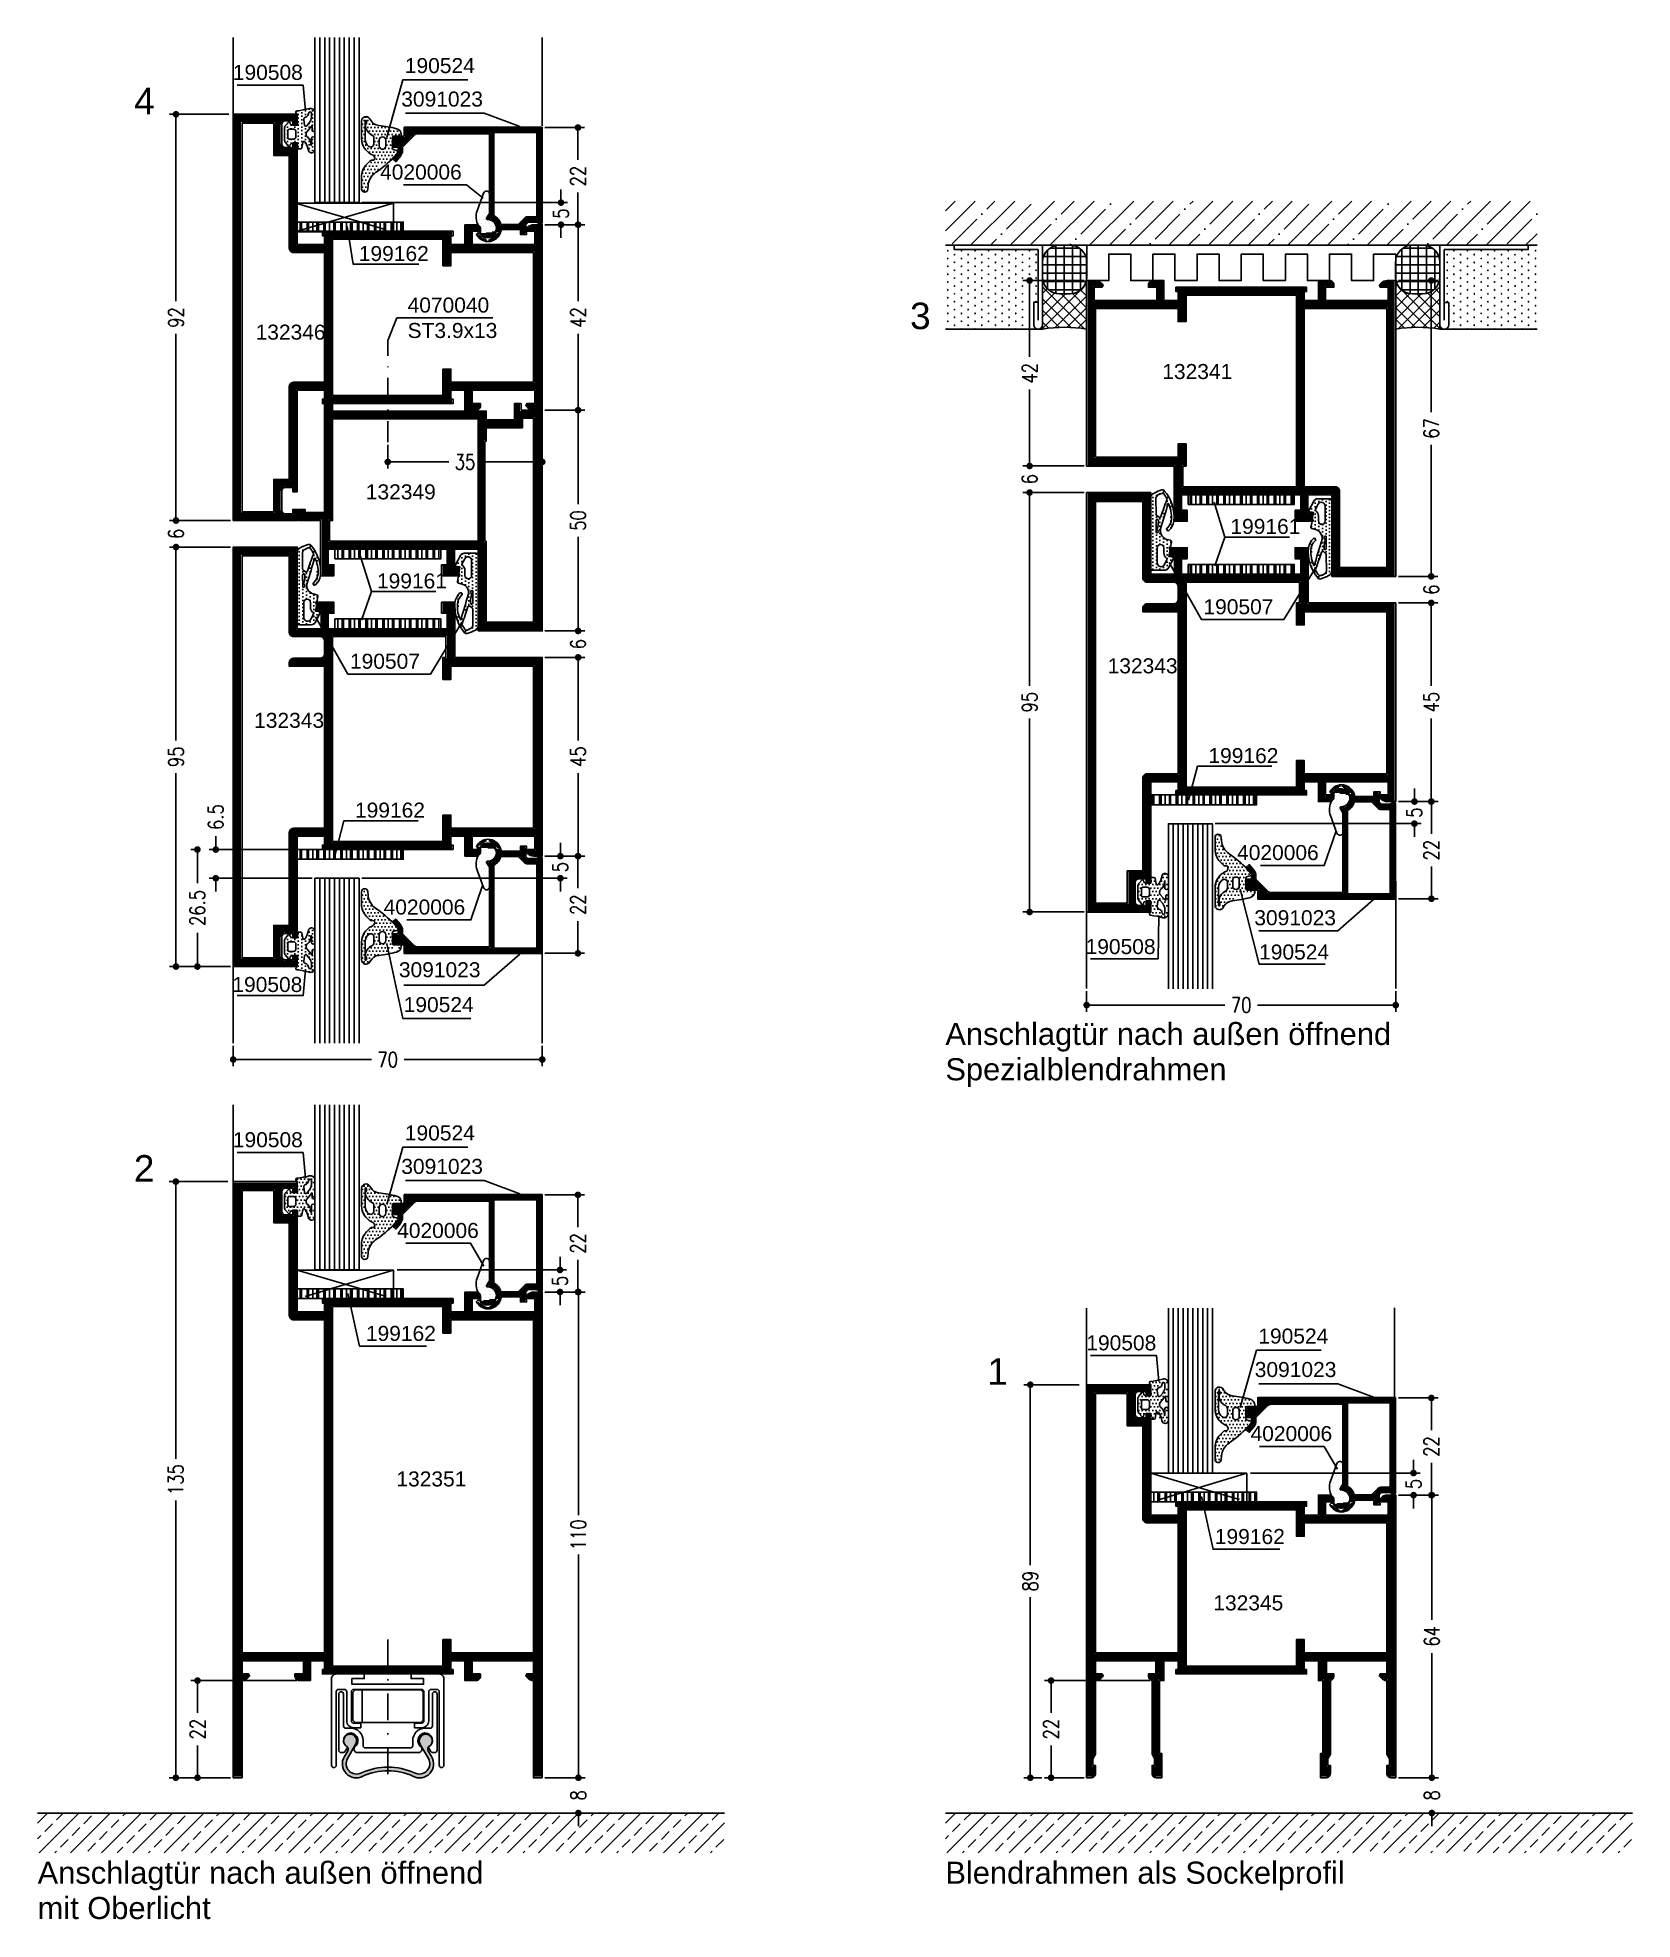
# Model space of a CAD drawing. Extents: x 16 to 197, y 31 to 244.
import ezdxf
from ezdxf.enums import TextEntityAlignment as Align

# ---------------------------------------------------------------- set-up
doc = ezdxf.new("R2010")
doc.units = 0
doc.header["$LTSCALE"] = 6
doc.linetypes.add('CENTER', pattern=[1.02, 0.5, -0.25, 0.02, -0.25])
doc.linetypes.add('VERDECKT', pattern=[0.75, 0.5, -0.25])
doc.layers.get('0').update_dxf_attribs({"color": 4, "linetype": 'CONTINUOUS'})
doc.layers.get('DEFPOINTS').update_dxf_attribs({"linetype": 'CONTINUOUS'})
for name, color, linetype in [('01TXT', 7, 'CONTINUOUS'), ('CENT_18', 3, 'CENTER'), ('CONST18', 3, 'CONTINUOUS'), ('CONST25', 3, 'CONTINUOUS'), ('CONST35', 2, 'CONTINUOUS'), ('DICHT_PAR', 3, 'CONTINUOUS'), ('DICHT_SCH', 3, 'CONTINUOUS'), ('HIDE_25', 3, 'VERDECKT'), ('KH_NOR', 7, 'CONTINUOUS'), ('KH_SCH', 3, 'CONTINUOUS'), ('KN_NOR', 7, 'CONTINUOUS'), ('KN_SCH', 3, 'CONTINUOUS'), ('LLMASSE', 7, 'CONTINUOUS'), ('PNR', 7, 'CONTINUOUS')]:
    doc.layers.add(name, color=color, linetype=linetype)
doc.styles.get("Standard").update_dxf_attribs({"font": 'simplex.shx', "width": 0.8})
doc.styles.add('SWISS', font='swiss.ttf')
doc.styles.add('SWISSL', font='swissl.ttf')
doc.dimstyles.new('DOK-1ZU1-PUNKT', dxfattribs={"dimscale": 0, "dimtxt": 3, "dimasz": 1.5, "dimexe": 1.5, "dimexo": 0.6, "dimgap": 1.5, "dimtad": 0, "dimdsep": 46, "dimtxsty": 'Standard', "dimblk": 'PUNKT', "dimblk1": 'PUNKT', "dimblk2": 'PUNKT', "dimcen": 0, "dimclrd": 2, "dimclre": 2, "dimclrt": 7, "dimadec": 0, "dimazin": 0, "dimtfac": 0.7, "dimtofl": 0, "dimtmove": 2, "dimatfit": 3, "dimldrblk": 'PUNKT', "dimfxl": 1, "dimtolj": 1, "dimarcsym": 0})
doc.dimstyles.new('DOK-1ZU1-STRICH1', dxfattribs={"dimscale": 0, "dimtxt": 3, "dimasz": 1.5, "dimexe": 1.5, "dimexo": 0.6, "dimgap": 1.5, "dimtad": 0, "dimdsep": 46, "dimtxsty": 'Standard', "dimblk": 'PUNKT', "dimblk1": 'PUNKT', "dimblk2": 'PUNKT', "dimcen": 0, "dimclrd": 2, "dimclre": 2, "dimclrt": 7, "dimadec": 0, "dimazin": 0, "dimtfac": 0.7, "dimtdec": 4, "dimtofl": 0, "dimtmove": 0, "dimatfit": 3, "dimldrblk": 'PUNKT', "dimfxl": 1, "dimtolj": 1, "dimtzin": 0, "dimarcsym": 0})

msp = doc.modelspace()

# ---------------------------------------------------------------- texts
at = {"layer": '01TXT', "color": 40, "style": 'SWISS'}
for s, height, p in [('4', 3, (26.9249, 235.2647)), ('3', 3, (114.8, 210.9364)), ('Anschlagtür nach außen öffnend', 2.5, (118.8, 129.8807)), ('Spezialblendrahmen', 2.5, (118.8, 125.8807)), ('2', 3, (26.8956, 114.4083)), ('1', 3, (123.5492, 91.4083)), ('Anschlagtür nach außen öffnend', 2.5, (16, 34.9083)), ('Blendrahmen als Sockelprofil', 2.5, (118.8, 34.9083)), ('mit Oberlicht', 2.5, (16, 30.9083))]:
    msp.add_text(s, height=height, dxfattribs=at).set_placement(p)
at = {"layer": 'PNR', "color": 10, "style": 'SWISSL'}
for s, p in [('190508', (46.0318, 239.1587)), ('3091023', (66.4277, 236.1387)), ('4020006', (64.0276, 227.8751)), ('190507', (155.9494, 178.6526)), ('190507', (59.2959, 172.4809)), ('4020006', (161.0787, 150.8201)), ('4020006', (64.4251, 144.6485)), ('3091023', (163.0305, 143.4395)), ('190508', (142.6033, 140.1723)), ('3091023', (66.1555, 137.5523)), ('190508', (45.9777, 135.8795)), ('190508', (46.0318, 118.3024)), ('3091023', (66.4277, 115.2824)), ('4020006', (65.9605, 108.0277)), ('190508', (142.6855, 95.3024)), ('3091023', (163.0813, 92.2824)), ('4020006', (162.6052, 85.0277))]:
    msp.add_text(s, height=1.7, dxfattribs=at).set_placement(p, align=Align.RIGHT)
for s, p in [('190524', (57.5859, 239.9269)), ('199162', (52.374, 218.6457)), ('4070040', (57.8966, 212.8135)), ('132346', (40.6818, 209.7459)), ('ST3.9x13', (57.8966, 209.9329)), ('132341', (143.3633, 205.2853)), ('132349', (53.1662, 191.6615)), ('199161', (151.0806, 187.746)), ('199161', (54.427, 181.5743)), ('132343', (137.1727, 171.9618)), ('132343', (40.5191, 165.7901)), ('199162', (148.5925, 161.7958)), ('199162', (51.9389, 155.6241)), ('190524', (154.332, 139.5597)), ('190524', (57.457, 133.6004)), ('190524', (57.5859, 119.0706)), ('199162', (53.1755, 96.3724)), ('190524', (154.2396, 96.0706)), ('132351', (56.6311, 79.8938)), ('199162', (149.3151, 73.3724)), ('132345', (149.1426, 65.8597))]:
    msp.add_text(s, height=1.7, dxfattribs=at).set_placement(p)

# ---------------------------------------------------------------- blocks, each defined once
blk = doc.blocks.new('*X11')
for p, q in [((21.88, 27.18), (22, 27.31)), ((26.88, 22.18), (21.88, 27.18)), ((21.88, 25.86), (22.56, 26.54)), ((21.88, 24.53), (23.48, 26.13)), ((21.88, 23.21), (24.78, 26.1)), ((25.46, 22.27), (21.88, 25.85)), ((22.14, 22.14), (26.88, 26.88)), ((26.88, 23.5), (24.28, 26.1)), ((26.88, 24.83), (25.52, 26.19)), ((26.88, 26.15), (26.34, 26.69)), ((26.88, 27.48), (26.81, 27.55)), ((24.1, 22.31), (21.88, 24.52)), ((23.62, 22.29), (26.88, 25.55)), ((24.95, 22.3), (26.88, 24.23)), ((22.85, 22.23), (21.88, 23.2)), ((26.18, 22.2), (26.88, 22.9))]:
    blk.add_line(p, q)
blk = doc.blocks.new('*X10')
for p, q in [((19.09, 175.31), (23.88, 175.31)), ((19.69, 171.53), (19.69, 176.18)), ((19.79, 176.25), (23.18, 176.25)), ((20.62, 171.12), (20.62, 176.58)), ((21.56, 171.1), (21.56, 176.6)), ((22.5, 171.15), (22.5, 176.55)), ((23.44, 171.67), (23.44, 176.03)), ((18.99, 174.38), (23.99, 174.38)), ((18.99, 173.44), (23.99, 173.44)), ((19.05, 172.5), (23.92, 172.5)), ((19.64, 171.56), (23.33, 171.56))]:
    blk.add_line(p, q)
blk = doc.blocks.new('*X12')
for p, q in [((24.9, 31.97), (27.17, 34.24)), ((25.24, 25.24), (34.24, 34.24)), ((29.17, 32.7), (30.71, 34.24)), ((32.31, 25.24), (41.31, 34.24)), ((39.38, 25.24), (48.38, 34.24)), ((44.19, 33.59), (44.85, 34.24)), ((46.45, 25.24), (55.45, 34.24)), ((50.38, 32.7), (51.92, 34.24)), ((53.53, 25.24), (62.53, 34.24)), ((60.6, 25.24), (69.6, 34.24)), ((65.41, 33.59), (66.06, 34.24)), ((67.67, 25.24), (76.67, 34.24)), ((71.59, 32.7), (73.13, 34.24)), ((74.74, 25.24), (83.74, 34.24)), ((81.81, 25.24), (90.81, 34.24)), ((86.62, 33.59), (87.27, 34.24)), ((88.88, 25.24), (97.88, 34.24)), ((92.81, 32.7), (94.35, 34.24)), ((95.95, 25.24), (104.95, 34.24)), ((103.02, 25.24), (112.02, 34.24)), ((107.83, 33.59), (108.49, 34.24)), ((110.09, 25.24), (119.09, 34.24)), ((114.02, 32.7), (115.56, 34.24)), ((117.16, 25.24), (126.16, 34.24)), ((124.24, 25.24), (133.24, 34.24)), ((129.05, 33.59), (129.7, 34.24)), ((131.31, 25.24), (140.31, 34.24)), ((135.23, 32.7), (136.77, 34.24)), ((138.38, 25.24), (147.38, 34.24)), ((145.45, 25.24), (154.45, 34.24)), ((150.26, 33.59), (150.91, 34.24)), ((152.52, 25.24), (161.52, 34.24)), ((156.45, 32.7), (157.98, 34.24)), ((159.59, 25.24), (168.59, 34.24)), ((166.66, 25.24), (175.66, 34.24)), ((171.47, 33.59), (172.13, 34.24)), ((177.66, 32.7), (179.2, 34.24)), ((26.52, 30.05), (28.28, 31.82)), ((32.7, 29.17), (34.47, 30.94)), ((35.36, 31.82), (37.12, 33.59)), ((38.89, 28.28), (40.66, 30.05)), ((41.54, 30.94), (43.31, 32.7)), ((47.73, 30.05), (49.5, 31.82)), ((53.92, 29.17), (55.68, 30.94)), ((56.57, 31.82), (58.34, 33.59)), ((60.1, 28.28), (61.87, 30.05)), ((62.76, 30.94), (64.52, 32.7)), ((68.94, 30.05), (70.71, 31.82)), ((75.13, 29.17), (76.9, 30.94)), ((77.78, 31.82), (79.55, 33.59)), ((81.32, 28.28), (83.09, 30.05)), ((83.97, 30.94), (85.74, 32.7)), ((90.16, 30.05), (91.92, 31.82)), ((96.34, 29.17), (98.11, 30.94)), ((98.99, 31.82), (100.76, 33.59)), ((102.53, 28.28), (104.3, 30.05)), ((105.18, 30.94), (106.95, 32.7)), ((111.37, 30.05), (113.14, 31.82)), ((117.56, 29.17), (119.32, 30.94)), ((120.21, 31.82), (121.98, 33.59)), ((123.74, 28.28), (125.51, 30.05)), ((126.4, 30.94), (128.16, 32.7)), ((132.58, 30.05), (134.35, 31.82)), ((138.77, 29.17), (140.54, 30.94)), ((141.42, 31.82), (143.19, 33.59)), ((144.96, 28.28), (146.72, 30.05)), ((147.61, 30.94), (149.38, 32.7)), ((153.8, 30.05), (155.56, 31.82)), ((159.98, 29.17), (161.75, 30.94)), ((162.63, 31.82), (164.4, 33.59)), ((166.17, 28.28), (167.94, 30.05)), ((168.82, 30.94), (170.59, 32.7)), ((173.73, 25.24), (180.5, 32.01)), ((175.01, 30.05), (176.78, 31.82)), ((24.9, 28.44), (25.63, 29.17)), ((28.78, 25.24), (29.17, 25.63)), ((30.05, 26.52), (31.82, 28.28)), ((36.24, 25.63), (38.01, 27.4)), ((42.92, 25.24), (44.19, 26.52)), ((45.08, 27.4), (46.85, 29.17)), ((49.99, 25.24), (50.38, 25.63)), ((51.27, 26.52), (53.03, 28.28)), ((57.45, 25.63), (59.22, 27.4)), ((64.13, 25.24), (65.41, 26.52)), ((66.29, 27.4), (68.06, 29.17)), ((71.2, 25.24), (71.59, 25.63)), ((72.48, 26.52), (74.25, 28.28)), ((78.67, 25.63), (80.43, 27.4)), ((85.35, 25.24), (86.62, 26.52)), ((87.5, 27.4), (89.27, 29.17)), ((92.42, 25.24), (92.81, 25.63)), ((93.69, 26.52), (95.46, 28.28)), ((99.88, 25.63), (101.65, 27.4)), ((106.56, 25.24), (107.83, 26.52)), ((108.72, 27.4), (110.49, 29.17)), ((113.63, 25.24), (114.02, 25.63)), ((114.9, 26.52), (116.67, 28.28)), ((121.09, 25.63), (122.86, 27.4)), ((127.77, 25.24), (129.05, 26.52)), ((129.93, 27.4), (131.7, 29.17)), ((134.84, 25.24), (135.23, 25.63)), ((136.12, 26.52), (137.89, 28.28)), ((142.31, 25.63), (144.07, 27.4)), ((148.98, 25.24), (150.26, 26.52)), ((151.14, 27.4), (152.91, 29.17)), ((156.06, 25.24), (156.45, 25.63)), ((157.33, 26.52), (159.1, 28.28)), ((163.52, 25.63), (165.29, 27.4)), ((170.2, 25.24), (171.47, 26.52)), ((172.36, 27.4), (174.13, 29.17)), ((177.27, 25.24), (177.66, 25.63)), ((178.54, 26.52), (180.31, 28.28))]:
    blk.add_line(p, q)
blk = doc.blocks.new('PUNKT')
at = {"color": 0, "linetype": 'CONTINUOUS'}
blk.add_line((-0.5, 0), (-1, 0), dxfattribs=at)
at = {"color": 0, "linetype": 'CONTINUOUS', "const_width": 0.5}
blk.add_lwpolyline([(-0.25, 0, 1), (0.25, 0, 1)], format="xyb", close=True, dxfattribs=at)
blk = doc.blocks.new('*D13')
at = {"layer": 'DEFPOINTS', "color": 0}
for p in [(37.95, 235.26), (31.67, 189.26), (38.15, 189.26)]:
    blk.add_point(p, dxfattribs=at)
at = {"layer": 'LLMASSE', "color": 3, "lineweight": -2}
for p, q in [((37.65, 235.26), (30.92, 235.26)), ((31.67, 234.51), (31.67, 214.12)), ((31.67, 190.01), (31.67, 210.41)), ((37.85, 189.26), (30.92, 189.26))]:
    blk.add_line(p, q, dxfattribs=at)
at = {"layer": 'LLMASSE', "color": 3, "lineweight": -2, "xscale": 0.75, "yscale": 0.75, "zscale": 0.75}
for p, rotation in [((31.67, 235.26), 90), ((31.67, 189.26), 270)]:
    blk.add_blockref('PUNKT', p, dxfattribs=dict(at, rotation=rotation))
at = {"layer": 'LLMASSE', "color": 3, "insert": (31.67, 212.26), "char_height": 1.7, "attachment_point": 5, "rotation": 90}
blk.add_mtext('\\A1;92', dxfattribs=at)
blk = doc.blocks.new('*D14')
at = {"layer": 'DEFPOINTS', "color": 0}
for p in [(38.15, 189.26), (31.67, 186.26), (38.15, 186.26)]:
    blk.add_point(p, dxfattribs=at)
at = {"layer": 'LLMASSE', "color": 3, "lineweight": -2}
for p, q in [((31.67, 190.01), (31.67, 190.76)), ((37.85, 189.26), (30.92, 189.26)), ((37.85, 186.26), (30.92, 186.26)), ((31.67, 185.51), (31.67, 184.76))]:
    blk.add_line(p, q, dxfattribs=at)
at = {"layer": 'LLMASSE', "color": 3, "lineweight": -2, "xscale": 0.75, "yscale": 0.75, "zscale": 0.75}
for p, rotation in [((31.67, 189.26), 270), ((31.67, 186.26), 90)]:
    blk.add_blockref('PUNKT', p, dxfattribs=dict(at, rotation=rotation))
at = {"layer": 'LLMASSE', "color": 3, "insert": (31.67, 187.76), "char_height": 1.7, "attachment_point": 5, "rotation": 90}
blk.add_mtext('\\A1;6', dxfattribs=at)
blk = doc.blocks.new('*D15')
at = {"layer": 'DEFPOINTS', "color": 0}
for p in [(38.15, 186.26), (31.67, 138.76), (38.15, 138.76)]:
    blk.add_point(p, dxfattribs=at)
at = {"layer": 'LLMASSE', "color": 3, "lineweight": -2}
for p, q in [((37.85, 186.26), (30.92, 186.26)), ((31.67, 185.51), (31.67, 164.37)), ((31.67, 139.51), (31.67, 160.66)), ((37.85, 138.76), (30.92, 138.76))]:
    blk.add_line(p, q, dxfattribs=at)
at = {"layer": 'LLMASSE', "color": 3, "lineweight": -2, "xscale": 0.75, "yscale": 0.75, "zscale": 0.75}
for p, rotation in [((31.67, 186.26), 90), ((31.67, 138.76), 270)]:
    blk.add_blockref('PUNKT', p, dxfattribs=dict(at, rotation=rotation))
at = {"layer": 'LLMASSE', "color": 3, "insert": (31.67, 162.51), "char_height": 1.7, "attachment_point": 5, "rotation": 90}
blk.add_mtext('\\A1;95', dxfattribs=at)
blk = doc.blocks.new('*D16')
at = {"layer": 'DEFPOINTS', "color": 0}
for p in [(45.4, 152.01), (36.18, 148.76), (47.4, 148.76)]:
    blk.add_point(p, dxfattribs=at)
at = {"layer": 'LLMASSE', "color": 3, "lineweight": -2}
for p, q in [((36.18, 152.76), (36.18, 153.51)), ((45.1, 152.01), (35.43, 152.01)), ((47.1, 148.76), (35.43, 148.76)), ((36.18, 148.01), (36.18, 147.26))]:
    blk.add_line(p, q, dxfattribs=at)
at = {"layer": 'LLMASSE', "color": 3, "lineweight": -2, "xscale": 0.75, "yscale": 0.75, "zscale": 0.75}
for p, rotation in [((36.18, 152.01), 270), ((36.18, 148.76), 90)]:
    blk.add_blockref('PUNKT', p, dxfattribs=dict(at, rotation=rotation))
at = {"layer": 'LLMASSE', "color": 3, "insert": (36.18, 155.69), "char_height": 1.7, "attachment_point": 5, "rotation": 90}
blk.add_mtext('\\A1;6.5', dxfattribs=at)
blk = doc.blocks.new('*D17')
at = {"layer": 'DEFPOINTS', "color": 0}
for p in [(34.68, 152.01), (34.09, 138.76), (38.15, 138.76)]:
    blk.add_point(p, dxfattribs=at)
at = {"layer": 'LLMASSE', "color": 3, "lineweight": -2}
for p, q in [((34.38, 152.01), (33.34, 152.01)), ((34.09, 151.26), (34.09, 148.21)), ((34.09, 139.51), (34.09, 142.57)), ((37.85, 138.76), (33.34, 138.76))]:
    blk.add_line(p, q, dxfattribs=at)
at = {"layer": 'LLMASSE', "color": 3, "lineweight": -2, "xscale": 0.75, "yscale": 0.75, "zscale": 0.75}
for p, rotation in [((34.09, 152.01), 90), ((34.09, 138.76), 270)]:
    blk.add_blockref('PUNKT', p, dxfattribs=dict(at, rotation=rotation))
at = {"layer": 'LLMASSE', "color": 3, "insert": (34.09, 145.39), "char_height": 1.7, "attachment_point": 5, "rotation": 90}
blk.add_mtext('\\A1;26.5', dxfattribs=at)
blk = doc.blocks.new('*D18')
at = {"layer": 'DEFPOINTS', "color": 0}
for p in [(73.15, 201.76), (55.65, 198.12), (73.15, 195.9)]:
    blk.add_point(p, dxfattribs=at)
at = {"layer": 'LLMASSE', "color": 3, "lineweight": -2}
for p, q in [((73.15, 201.46), (73.15, 195.15)), ((55.65, 197.82), (55.65, 195.15)), ((56.4, 195.9), (62.55, 195.9)), ((72.4, 195.9), (66.25, 195.9))]:
    blk.add_line(p, q, dxfattribs=at)
at = {"layer": 'LLMASSE', "color": 3, "lineweight": -2, "xscale": 0.75, "yscale": 0.75, "zscale": 0.75, "rotation": 180}
blk.add_blockref('PUNKT', (55.65, 195.9), dxfattribs=at)
at = {"layer": 'LLMASSE', "color": 3, "lineweight": -2, "xscale": 0.75, "yscale": 0.75, "zscale": 0.75}
blk.add_blockref('PUNKT', (73.15, 195.9), dxfattribs=at)
at = {"layer": 'LLMASSE', "color": 3, "insert": (64.4, 195.9), "char_height": 1.7, "attachment_point": 5}
blk.add_mtext('\\A1;35', dxfattribs=at)
blk = doc.blocks.new('*D19')
at = {"layer": 'DEFPOINTS', "color": 0}
for p in [(73.15, 151.26), (75.2, 151.26), (52.4, 148.76)]:
    blk.add_point(p, dxfattribs=at)
at = {"layer": 'LLMASSE', "color": 3, "lineweight": -2}
for p, q in [((75.2, 152.01), (75.2, 152.76)), ((73.45, 151.26), (75.95, 151.26)), ((52.7, 148.76), (75.95, 148.76)), ((75.2, 148.01), (75.2, 147.26))]:
    blk.add_line(p, q, dxfattribs=at)
at = {"layer": 'LLMASSE', "color": 3, "lineweight": -2, "xscale": 0.75, "yscale": 0.75, "zscale": 0.75}
for p, rotation in [((75.2, 151.26), 270), ((75.2, 148.76), 90)]:
    blk.add_blockref('PUNKT', p, dxfattribs=dict(at, rotation=rotation))
at = {"layer": 'LLMASSE', "color": 3, "insert": (75.2, 150.01), "char_height": 1.7, "attachment_point": 5, "rotation": 90}
blk.add_mtext('\\A1;5', dxfattribs=at)
blk = doc.blocks.new('*D20')
at = {"layer": 'DEFPOINTS', "color": 0}
for p in [(73.15, 173.77), (77.21, 173.77), (76.7, 151.26)]:
    blk.add_point(p, dxfattribs=at)
at = {"layer": 'LLMASSE', "color": 3, "lineweight": -2}
for p, q in [((73.45, 173.77), (77.96, 173.77)), ((77.21, 173.02), (77.21, 164.37)), ((77.21, 152.01), (77.21, 160.66)), ((77, 151.26), (77.96, 151.26))]:
    blk.add_line(p, q, dxfattribs=at)
at = {"layer": 'LLMASSE', "color": 3, "lineweight": -2, "xscale": 0.75, "yscale": 0.75, "zscale": 0.75}
for p, rotation in [((77.21, 173.77), 90), ((77.21, 151.26), 270)]:
    blk.add_blockref('PUNKT', p, dxfattribs=dict(at, rotation=rotation))
at = {"layer": 'LLMASSE', "color": 3, "insert": (77.21, 162.52), "char_height": 1.7, "attachment_point": 5, "rotation": 90}
blk.add_mtext('\\A1;45', dxfattribs=at)
blk = doc.blocks.new('*D21')
at = {"layer": 'DEFPOINTS', "color": 0}
for p in [(73.15, 176.76), (77.21, 176.76), (73.15, 173.77)]:
    blk.add_point(p, dxfattribs=at)
at = {"layer": 'LLMASSE', "color": 3, "lineweight": -2}
for p, q in [((77.21, 177.51), (77.21, 178.26)), ((73.45, 176.76), (77.96, 176.76)), ((73.45, 173.77), (77.96, 173.77)), ((77.21, 173.02), (77.21, 172.27))]:
    blk.add_line(p, q, dxfattribs=at)
at = {"layer": 'LLMASSE', "color": 3, "lineweight": -2, "xscale": 0.75, "yscale": 0.75, "zscale": 0.75}
for p, rotation in [((77.21, 176.76), 270), ((77.21, 173.77), 90)]:
    blk.add_blockref('PUNKT', p, dxfattribs=dict(at, rotation=rotation))
at = {"layer": 'LLMASSE', "color": 3, "insert": (77.21, 175.27), "char_height": 1.7, "attachment_point": 5, "rotation": 90}
blk.add_mtext('\\A1;6', dxfattribs=at)
blk = doc.blocks.new('*D22')
at = {"layer": 'DEFPOINTS', "color": 0}
for p in [(73.15, 201.76), (77.21, 201.76), (73.15, 176.76)]:
    blk.add_point(p, dxfattribs=at)
at = {"layer": 'LLMASSE', "color": 3, "lineweight": -2}
for p, q in [((73.45, 201.76), (77.96, 201.76)), ((77.21, 201.01), (77.21, 191.12)), ((77.21, 177.51), (77.21, 187.41)), ((73.45, 176.76), (77.96, 176.76))]:
    blk.add_line(p, q, dxfattribs=at)
at = {"layer": 'LLMASSE', "color": 3, "lineweight": -2, "xscale": 0.75, "yscale": 0.75, "zscale": 0.75}
for p, rotation in [((77.21, 201.76), 90), ((77.21, 176.76), 270)]:
    blk.add_blockref('PUNKT', p, dxfattribs=dict(at, rotation=rotation))
at = {"layer": 'LLMASSE', "color": 3, "insert": (77.21, 189.26), "char_height": 1.7, "attachment_point": 5, "rotation": 90}
blk.add_mtext('\\A1;50', dxfattribs=at)
blk = doc.blocks.new('*D23')
at = {"layer": 'DEFPOINTS', "color": 0}
for p in [(73.15, 222.76), (77.21, 222.76), (73.15, 201.76)]:
    blk.add_point(p, dxfattribs=at)
at = {"layer": 'LLMASSE', "color": 3, "lineweight": -2}
for p, q in [((73.45, 222.76), (77.96, 222.76)), ((77.21, 222.01), (77.21, 214.12)), ((77.21, 202.51), (77.21, 210.41)), ((73.45, 201.76), (77.96, 201.76))]:
    blk.add_line(p, q, dxfattribs=at)
at = {"layer": 'LLMASSE', "color": 3, "lineweight": -2, "xscale": 0.75, "yscale": 0.75, "zscale": 0.75}
for p, rotation in [((77.21, 222.76), 90), ((77.21, 201.76), 270)]:
    blk.add_blockref('PUNKT', p, dxfattribs=dict(at, rotation=rotation))
at = {"layer": 'LLMASSE', "color": 3, "insert": (77.21, 212.26), "char_height": 1.7, "attachment_point": 5, "rotation": 90}
blk.add_mtext('\\A1;42', dxfattribs=at)
blk = doc.blocks.new('*D24')
at = {"layer": 'DEFPOINTS', "color": 0}
for p in [(52.4, 225.26), (73.15, 222.76), (75.27, 222.76)]:
    blk.add_point(p, dxfattribs=at)
at = {"layer": 'LLMASSE', "color": 3, "lineweight": -2}
for p, q in [((75.27, 226.01), (75.27, 226.76)), ((52.7, 225.26), (76.02, 225.26)), ((73.45, 222.76), (76.02, 222.76)), ((75.27, 222.01), (75.27, 221.26))]:
    blk.add_line(p, q, dxfattribs=at)
at = {"layer": 'LLMASSE', "color": 3, "lineweight": -2, "xscale": 0.75, "yscale": 0.75, "zscale": 0.75}
for p, rotation in [((75.27, 225.26), 270), ((75.27, 222.76), 90)]:
    blk.add_blockref('PUNKT', p, dxfattribs=dict(at, rotation=rotation))
at = {"layer": 'LLMASSE', "color": 3, "insert": (75.27, 224.01), "char_height": 1.7, "attachment_point": 5, "rotation": 90}
blk.add_mtext('\\A1;5', dxfattribs=at)
blk = doc.blocks.new('*D25')
at = {"layer": 'DEFPOINTS', "color": 0}
for p in [(38.15, 130.09), (73.15, 130.09), (73.15, 128.23)]:
    blk.add_point(p, dxfattribs=at)
at = {"layer": 'LLMASSE', "color": 3, "lineweight": -2}
for p, q in [((38.15, 129.79), (38.15, 127.48)), ((38.9, 128.23), (53.8, 128.23)), ((72.4, 128.23), (57.5, 128.23)), ((73.15, 129.79), (73.15, 127.48))]:
    blk.add_line(p, q, dxfattribs=at)
at = {"layer": 'LLMASSE', "color": 3, "lineweight": -2, "xscale": 0.75, "yscale": 0.75, "zscale": 0.75, "rotation": 180}
blk.add_blockref('PUNKT', (38.15, 128.23), dxfattribs=at)
at = {"layer": 'LLMASSE', "color": 3, "lineweight": -2, "xscale": 0.75, "yscale": 0.75, "zscale": 0.75}
blk.add_blockref('PUNKT', (73.15, 128.23), dxfattribs=at)
at = {"layer": 'LLMASSE', "color": 3, "insert": (55.65, 128.23), "char_height": 1.7, "attachment_point": 5}
blk.add_mtext('\\A1;70', dxfattribs=at)
blk = doc.blocks.new('*D26')
at = {"layer": 'DEFPOINTS', "color": 0}
for p in [(56.4, 104.41), (73.15, 101.91), (75.16, 101.91)]:
    blk.add_point(p, dxfattribs=at)
at = {"layer": 'LLMASSE', "color": 3, "lineweight": -2}
for p, q in [((56.7, 104.41), (75.91, 104.41)), ((75.16, 105.16), (75.16, 105.91)), ((73.45, 101.91), (75.91, 101.91)), ((75.16, 101.16), (75.16, 100.41))]:
    blk.add_line(p, q, dxfattribs=at)
at = {"layer": 'LLMASSE', "color": 3, "lineweight": -2, "xscale": 0.75, "yscale": 0.75, "zscale": 0.75}
for p, rotation in [((75.16, 104.41), 270), ((75.16, 101.91), 90)]:
    blk.add_blockref('PUNKT', p, dxfattribs=dict(at, rotation=rotation))
at = {"layer": 'LLMASSE', "color": 3, "insert": (75.16, 103.16), "char_height": 1.7, "attachment_point": 5, "rotation": 90}
blk.add_mtext('\\A1;5', dxfattribs=at)
blk = doc.blocks.new('*D27')
at = {"layer": 'DEFPOINTS', "color": 0}
for p in [(73.15, 101.91), (73.15, 46.91), (77.24, 46.91)]:
    blk.add_point(p, dxfattribs=at)
at = {"layer": 'LLMASSE', "color": 3, "lineweight": -2}
for p, q in [((73.45, 101.91), (77.99, 101.91)), ((77.24, 101.16), (77.24, 76.65)), ((77.24, 47.66), (77.24, 72.17)), ((73.45, 46.91), (77.99, 46.91))]:
    blk.add_line(p, q, dxfattribs=at)
at = {"layer": 'LLMASSE', "color": 3, "lineweight": -2, "xscale": 0.75, "yscale": 0.75, "zscale": 0.75}
for p, rotation in [((77.24, 101.91), 90), ((77.24, 46.91), 270)]:
    blk.add_blockref('PUNKT', p, dxfattribs=dict(at, rotation=rotation))
at = {"layer": 'LLMASSE', "color": 3, "insert": (77.24, 74.41), "char_height": 1.7, "attachment_point": 5, "rotation": 90}
blk.add_mtext('\\A1;110', dxfattribs=at)
blk = doc.blocks.new('*D28')
at = {"layer": 'DEFPOINTS', "color": 0}
for p in [(45.65, 57.91), (34.11, 46.91), (38.15, 46.91)]:
    blk.add_point(p, dxfattribs=at)
at = {"layer": 'LLMASSE', "color": 3, "lineweight": -2}
for p, q in [((45.35, 57.91), (33.36, 57.91)), ((34.11, 57.16), (34.11, 54.26)), ((34.11, 47.66), (34.11, 50.56)), ((37.85, 46.91), (33.36, 46.91))]:
    blk.add_line(p, q, dxfattribs=at)
at = {"layer": 'LLMASSE', "color": 3, "lineweight": -2, "xscale": 0.75, "yscale": 0.75, "zscale": 0.75}
for p, rotation in [((34.11, 57.91), 90), ((34.11, 46.91), 270)]:
    blk.add_blockref('PUNKT', p, dxfattribs=dict(at, rotation=rotation))
at = {"layer": 'LLMASSE', "color": 3, "insert": (34.11, 52.41), "char_height": 1.7, "attachment_point": 5, "rotation": 90}
blk.add_mtext('\\A1;22', dxfattribs=at)
blk = doc.blocks.new('*D29')
at = {"layer": 'DEFPOINTS', "color": 0}
for p in [(31.65, 114.41), (37.85, 114.41), (37.85, 46.91)]:
    blk.add_point(p, dxfattribs=at)
at = {"layer": 'LLMASSE', "color": 3, "lineweight": -2}
for p, q in [((37.55, 114.41), (30.9, 114.41)), ((31.65, 113.66), (31.65, 83.03)), ((31.65, 47.66), (31.65, 78.29)), ((37.55, 46.91), (30.9, 46.91))]:
    blk.add_line(p, q, dxfattribs=at)
at = {"layer": 'LLMASSE', "color": 3, "lineweight": -2, "xscale": 0.75, "yscale": 0.75, "zscale": 0.75}
for p, rotation in [((31.65, 114.41), 90), ((31.65, 46.91), 270)]:
    blk.add_blockref('PUNKT', p, dxfattribs=dict(at, rotation=rotation))
at = {"layer": 'LLMASSE', "color": 3, "insert": (31.65, 80.66), "char_height": 1.7, "attachment_point": 5, "rotation": 90}
blk.add_mtext('\\A1;135', dxfattribs=at)
blk = doc.blocks.new('*D30')
at = {"layer": 'DEFPOINTS', "color": 0}
for p in [(169.8, 216.44), (169.8, 182.94), (173.82, 182.94)]:
    blk.add_point(p, dxfattribs=at)
at = {"layer": 'LLMASSE', "color": 3, "lineweight": -2}
for p, q in [((170.1, 216.44), (174.57, 216.44)), ((173.82, 215.69), (173.82, 201.54)), ((173.82, 183.69), (173.82, 197.84)), ((170.1, 182.94), (174.57, 182.94))]:
    blk.add_line(p, q, dxfattribs=at)
at = {"layer": 'LLMASSE', "color": 3, "lineweight": -2, "xscale": 0.75, "yscale": 0.75, "zscale": 0.75}
for p, rotation in [((173.82, 216.44), 90), ((173.82, 182.94), 270)]:
    blk.add_blockref('PUNKT', p, dxfattribs=dict(at, rotation=rotation))
at = {"layer": 'LLMASSE', "color": 3, "insert": (173.82, 199.69), "char_height": 1.7, "attachment_point": 5, "rotation": 90}
blk.add_mtext('\\A1;67', dxfattribs=at)
blk = doc.blocks.new('*D31')
at = {"layer": 'DEFPOINTS', "color": 0}
for p in [(169.8, 182.94), (169.8, 179.94), (173.82, 179.94)]:
    blk.add_point(p, dxfattribs=at)
at = {"layer": 'LLMASSE', "color": 3, "lineweight": -2}
for p, q in [((173.82, 183.69), (173.82, 184.44)), ((170.1, 182.94), (174.57, 182.94)), ((170.1, 179.94), (174.57, 179.94)), ((173.82, 179.19), (173.82, 178.44))]:
    blk.add_line(p, q, dxfattribs=at)
at = {"layer": 'LLMASSE', "color": 3, "lineweight": -2, "xscale": 0.75, "yscale": 0.75, "zscale": 0.75}
for p, rotation in [((173.82, 182.94), 270), ((173.82, 179.94), 90)]:
    blk.add_blockref('PUNKT', p, dxfattribs=dict(at, rotation=rotation))
at = {"layer": 'LLMASSE', "color": 3, "insert": (173.82, 181.44), "char_height": 1.7, "attachment_point": 5, "rotation": 90}
blk.add_mtext('\\A1;6', dxfattribs=at)
blk = doc.blocks.new('*D32')
at = {"layer": 'DEFPOINTS', "color": 0}
for p in [(169.8, 179.94), (169.8, 157.44), (173.82, 157.44)]:
    blk.add_point(p, dxfattribs=at)
at = {"layer": 'LLMASSE', "color": 3, "lineweight": -2}
for p, q in [((170.1, 179.94), (174.57, 179.94)), ((173.82, 179.19), (173.82, 170.54)), ((173.82, 158.19), (173.82, 166.84)), ((170.1, 157.44), (174.57, 157.44))]:
    blk.add_line(p, q, dxfattribs=at)
at = {"layer": 'LLMASSE', "color": 3, "lineweight": -2, "xscale": 0.75, "yscale": 0.75, "zscale": 0.75}
for p, rotation in [((173.82, 179.94), 90), ((173.82, 157.44), 270)]:
    blk.add_blockref('PUNKT', p, dxfattribs=dict(at, rotation=rotation))
at = {"layer": 'LLMASSE', "color": 3, "insert": (173.82, 168.69), "char_height": 1.7, "attachment_point": 5, "rotation": 90}
blk.add_mtext('\\A1;45', dxfattribs=at)
blk = doc.blocks.new('*D33')
at = {"layer": 'DEFPOINTS', "color": 0}
for p in [(169.8, 157.44), (171.92, 157.44), (149.05, 154.94)]:
    blk.add_point(p, dxfattribs=at)
at = {"layer": 'LLMASSE', "color": 3, "lineweight": -2}
for p, q in [((171.92, 158.19), (171.92, 158.94)), ((170.1, 157.44), (172.67, 157.44)), ((149.35, 154.94), (172.67, 154.94)), ((171.92, 154.19), (171.92, 153.44))]:
    blk.add_line(p, q, dxfattribs=at)
at = {"layer": 'LLMASSE', "color": 3, "lineweight": -2, "xscale": 0.75, "yscale": 0.75, "zscale": 0.75}
for p, rotation in [((171.92, 157.44), 270), ((171.92, 154.94), 90)]:
    blk.add_blockref('PUNKT', p, dxfattribs=dict(at, rotation=rotation))
at = {"layer": 'LLMASSE', "color": 3, "insert": (171.92, 156.19), "char_height": 1.7, "attachment_point": 5, "rotation": 90}
blk.add_mtext('\\A1;5', dxfattribs=at)
blk = doc.blocks.new('*D34')
at = {"layer": 'DEFPOINTS', "color": 0}
for p in [(128.34, 192.44), (134.8, 192.44), (134.8, 144.94)]:
    blk.add_point(p, dxfattribs=at)
at = {"layer": 'LLMASSE', "color": 3, "lineweight": -2}
for p, q in [((134.5, 192.44), (127.59, 192.44)), ((128.34, 191.69), (128.34, 170.54)), ((128.34, 145.69), (128.34, 166.84)), ((134.5, 144.94), (127.59, 144.94))]:
    blk.add_line(p, q, dxfattribs=at)
at = {"layer": 'LLMASSE', "color": 3, "lineweight": -2, "xscale": 0.75, "yscale": 0.75, "zscale": 0.75}
for p, rotation in [((128.34, 192.44), 90), ((128.34, 144.94), 270)]:
    blk.add_blockref('PUNKT', p, dxfattribs=dict(at, rotation=rotation))
at = {"layer": 'LLMASSE', "color": 3, "insert": (128.34, 168.69), "char_height": 1.7, "attachment_point": 5, "rotation": 90}
blk.add_mtext('\\A1;95', dxfattribs=at)
blk = doc.blocks.new('*D35')
at = {"layer": 'DEFPOINTS', "color": 0}
for p in [(128.34, 195.44), (134.8, 195.44), (134.8, 192.44)]:
    blk.add_point(p, dxfattribs=at)
at = {"layer": 'LLMASSE', "color": 3, "lineweight": -2}
for p, q in [((128.34, 196.19), (128.34, 196.94)), ((134.5, 195.44), (127.59, 195.44)), ((134.5, 192.44), (127.59, 192.44)), ((128.34, 191.69), (128.34, 190.94))]:
    blk.add_line(p, q, dxfattribs=at)
at = {"layer": 'LLMASSE', "color": 3, "lineweight": -2, "xscale": 0.75, "yscale": 0.75, "zscale": 0.75}
for p, rotation in [((128.34, 195.44), 270), ((128.34, 192.44), 90)]:
    blk.add_blockref('PUNKT', p, dxfattribs=dict(at, rotation=rotation))
at = {"layer": 'LLMASSE', "color": 3, "insert": (128.34, 193.94), "char_height": 1.7, "attachment_point": 5, "rotation": 90}
blk.add_mtext('\\A1;6', dxfattribs=at)
blk = doc.blocks.new('*D36')
at = {"layer": 'DEFPOINTS', "color": 0}
for p in [(128.34, 216.44), (134.8, 216.44), (134.8, 195.44)]:
    blk.add_point(p, dxfattribs=at)
at = {"layer": 'LLMASSE', "color": 3, "lineweight": -2}
for p, q in [((134.5, 216.44), (127.59, 216.44)), ((128.34, 215.69), (128.34, 207.79)), ((128.34, 196.19), (128.34, 204.09)), ((134.5, 195.44), (127.59, 195.44))]:
    blk.add_line(p, q, dxfattribs=at)
at = {"layer": 'LLMASSE', "color": 3, "lineweight": -2, "xscale": 0.75, "yscale": 0.75, "zscale": 0.75}
for p, rotation in [((128.34, 216.44), 90), ((128.34, 195.44), 270)]:
    blk.add_blockref('PUNKT', p, dxfattribs=dict(at, rotation=rotation))
at = {"layer": 'LLMASSE', "color": 3, "insert": (128.34, 205.94), "char_height": 1.7, "attachment_point": 5, "rotation": 90}
blk.add_mtext('\\A1;42', dxfattribs=at)
blk = doc.blocks.new('*D37')
at = {"layer": 'DEFPOINTS', "color": 0}
for p in [(153.05, 81.41), (169.8, 78.91), (171.82, 78.91)]:
    blk.add_point(p, dxfattribs=at)
at = {"layer": 'LLMASSE', "color": 3, "lineweight": -2}
for p, q in [((153.35, 81.41), (172.57, 81.41)), ((171.82, 82.16), (171.82, 82.91)), ((170.1, 78.91), (172.57, 78.91)), ((171.82, 78.16), (171.82, 77.41))]:
    blk.add_line(p, q, dxfattribs=at)
at = {"layer": 'LLMASSE', "color": 3, "lineweight": -2, "xscale": 0.75, "yscale": 0.75, "zscale": 0.75}
for p, rotation in [((171.82, 81.41), 270), ((171.82, 78.91), 90)]:
    blk.add_blockref('PUNKT', p, dxfattribs=dict(at, rotation=rotation))
at = {"layer": 'LLMASSE', "color": 3, "insert": (171.82, 80.16), "char_height": 1.7, "attachment_point": 5, "rotation": 90}
blk.add_mtext('\\A1;5', dxfattribs=at)
blk = doc.blocks.new('*D38')
at = {"layer": 'DEFPOINTS', "color": 0}
for p in [(142.3, 57.91), (130.77, 46.91), (134.8, 46.91)]:
    blk.add_point(p, dxfattribs=at)
at = {"layer": 'LLMASSE', "color": 3, "lineweight": -2}
for p, q in [((142, 57.91), (130.02, 57.91)), ((130.77, 57.16), (130.77, 54.26)), ((130.77, 47.66), (130.77, 50.56)), ((134.5, 46.91), (130.02, 46.91))]:
    blk.add_line(p, q, dxfattribs=at)
at = {"layer": 'LLMASSE', "color": 3, "lineweight": -2, "xscale": 0.75, "yscale": 0.75, "zscale": 0.75}
for p, rotation in [((130.77, 57.91), 90), ((130.77, 46.91), 270)]:
    blk.add_blockref('PUNKT', p, dxfattribs=dict(at, rotation=rotation))
at = {"layer": 'LLMASSE', "color": 3, "insert": (130.77, 52.41), "char_height": 1.7, "attachment_point": 5, "rotation": 90}
blk.add_mtext('\\A1;22', dxfattribs=at)
blk = doc.blocks.new('*X39')
for p, q in [((24.9, 31.97), (27.17, 34.24)), ((25.24, 25.24), (34.24, 34.24)), ((29.17, 32.7), (30.71, 34.24)), ((32.31, 25.24), (41.31, 34.24)), ((39.38, 25.24), (48.38, 34.24)), ((44.19, 33.59), (44.85, 34.24)), ((46.45, 25.24), (55.45, 34.24)), ((50.38, 32.7), (51.92, 34.24)), ((53.53, 25.24), (62.53, 34.24)), ((60.6, 25.24), (69.6, 34.24)), ((65.41, 33.59), (66.06, 34.24)), ((67.67, 25.24), (76.67, 34.24)), ((71.59, 32.7), (73.13, 34.24)), ((74.74, 25.24), (83.74, 34.24)), ((81.81, 25.24), (90.81, 34.24)), ((86.62, 33.59), (87.27, 34.24)), ((88.88, 25.24), (97.88, 34.24)), ((92.81, 32.7), (94.35, 34.24)), ((95.95, 25.24), (104.95, 34.24)), ((103.02, 25.24), (112.02, 34.24)), ((107.83, 33.59), (108.49, 34.24)), ((110.09, 25.24), (119.09, 34.24)), ((114.02, 32.7), (115.56, 34.24)), ((117.16, 25.24), (126.16, 34.24)), ((124.24, 25.24), (133.24, 34.24)), ((129.05, 33.59), (129.7, 34.24)), ((131.31, 25.24), (140.31, 34.24)), ((135.23, 32.7), (136.77, 34.24)), ((138.38, 25.24), (147.38, 34.24)), ((145.45, 25.24), (154.45, 34.24)), ((150.26, 33.59), (150.91, 34.24)), ((152.52, 25.24), (161.52, 34.24)), ((156.45, 32.7), (157.98, 34.24)), ((159.59, 25.24), (168.59, 34.24)), ((166.66, 25.24), (175.66, 34.24)), ((171.47, 33.59), (172.13, 34.24)), ((177.66, 32.7), (179.2, 34.24)), ((26.52, 30.05), (28.28, 31.82)), ((32.7, 29.17), (34.47, 30.94)), ((35.36, 31.82), (37.12, 33.59)), ((38.89, 28.28), (40.66, 30.05)), ((41.54, 30.94), (43.31, 32.7)), ((47.73, 30.05), (49.5, 31.82)), ((53.92, 29.17), (55.68, 30.94)), ((56.57, 31.82), (58.34, 33.59)), ((60.1, 28.28), (61.87, 30.05)), ((62.76, 30.94), (64.52, 32.7)), ((68.94, 30.05), (70.71, 31.82)), ((75.13, 29.17), (76.9, 30.94)), ((77.78, 31.82), (79.55, 33.59)), ((81.32, 28.28), (83.09, 30.05)), ((83.97, 30.94), (85.74, 32.7)), ((90.16, 30.05), (91.92, 31.82)), ((96.34, 29.17), (98.11, 30.94)), ((98.99, 31.82), (100.76, 33.59)), ((102.53, 28.28), (104.3, 30.05)), ((105.18, 30.94), (106.95, 32.7)), ((111.37, 30.05), (113.14, 31.82)), ((117.56, 29.17), (119.32, 30.94)), ((120.21, 31.82), (121.98, 33.59)), ((123.74, 28.28), (125.51, 30.05)), ((126.4, 30.94), (128.16, 32.7)), ((132.58, 30.05), (134.35, 31.82)), ((138.77, 29.17), (140.54, 30.94)), ((141.42, 31.82), (143.19, 33.59)), ((144.96, 28.28), (146.72, 30.05)), ((147.61, 30.94), (149.38, 32.7)), ((153.8, 30.05), (155.56, 31.82)), ((159.98, 29.17), (161.75, 30.94)), ((162.63, 31.82), (164.4, 33.59)), ((166.17, 28.28), (167.94, 30.05)), ((168.82, 30.94), (170.59, 32.7)), ((173.73, 25.24), (180.5, 32.01)), ((175.01, 30.05), (176.78, 31.82)), ((24.9, 28.44), (25.63, 29.17)), ((28.78, 25.24), (29.17, 25.63)), ((30.05, 26.52), (31.82, 28.28)), ((36.24, 25.63), (38.01, 27.4)), ((42.92, 25.24), (44.19, 26.52)), ((45.08, 27.4), (46.85, 29.17)), ((49.99, 25.24), (50.38, 25.63)), ((51.27, 26.52), (53.03, 28.28)), ((57.45, 25.63), (59.22, 27.4)), ((64.13, 25.24), (65.41, 26.52)), ((66.29, 27.4), (68.06, 29.17)), ((71.2, 25.24), (71.59, 25.63)), ((72.48, 26.52), (74.25, 28.28)), ((78.67, 25.63), (80.43, 27.4)), ((85.35, 25.24), (86.62, 26.52)), ((87.5, 27.4), (89.27, 29.17)), ((92.42, 25.24), (92.81, 25.63)), ((93.69, 26.52), (95.46, 28.28)), ((99.88, 25.63), (101.65, 27.4)), ((106.56, 25.24), (107.83, 26.52)), ((108.72, 27.4), (110.49, 29.17)), ((113.63, 25.24), (114.02, 25.63)), ((114.9, 26.52), (116.67, 28.28)), ((121.09, 25.63), (122.86, 27.4)), ((127.77, 25.24), (129.05, 26.52)), ((129.93, 27.4), (131.7, 29.17)), ((134.84, 25.24), (135.23, 25.63)), ((136.12, 26.52), (137.89, 28.28)), ((142.31, 25.63), (144.07, 27.4)), ((148.98, 25.24), (150.26, 26.52)), ((151.14, 27.4), (152.91, 29.17)), ((156.06, 25.24), (156.45, 25.63)), ((157.33, 26.52), (159.1, 28.28)), ((163.52, 25.63), (165.29, 27.4)), ((170.2, 25.24), (171.47, 26.52)), ((172.36, 27.4), (174.13, 29.17)), ((177.27, 25.24), (177.66, 25.63)), ((178.54, 26.52), (180.31, 28.28))]:
    blk.add_line(p, q)
blk = doc.blocks.new('STREIFEN')
at = {"layer": 'DICHT_SCH'}
h = blk.add_hatch(dxfattribs=at)
h.set_pattern_fill('LINE', color=256, scale=0.4, angle=90, style=0)
h.set_pattern_definition([(90, (-94.3153, -226.5009), (-1.27, 8e-17), [])])
h.paths.add_polyline_path([(0, 2.2), (0, 0), (24, 0), (24, 2.2)])
at = {"layer": 'DICHT_PAR'}
blk.add_lwpolyline([(0, 2.2), (0, 0), (24, 0), (24, 2.2)], close=True, dxfattribs=at)
blk = doc.blocks.new('LL199162')
blk.add_blockref('STREIFEN', (0, 0))
blk = doc.blocks.new('*X48')
at = {"color": 0}
for p, q in [((0.4, 0.2), (0.4, 94.8)), ((0.6, 0.2), (0.6, 94.8)), ((0.8, 0.2), (0.8, 94.8)), ((1, 0.2), (1, 94.8)), ((1.2, 0.2), (1.2, 94.8)), ((1.4, 0.2), (1.4, 94.8)), ((1.6, 0.2), (1.6, 94.8)), ((1.8, 93.2), (1.8, 94.8)), ((2, 93.2), (2, 94.8)), ((2.2, 93.2), (2.2, 94.8)), ((2.4, 93.2), (2.4, 94.8)), ((2.6, 93.2), (2.6, 94.8)), ((2.8, 93.2), (2.8, 94.8)), ((3, 93.2), (3, 94.8)), ((3.2, 93.2), (3.2, 94.8)), ((3.4, 93.2), (3.4, 94.8)), ((3.6, 93.2), (3.6, 94.8)), ((3.8, 93.2), (3.8, 94.8)), ((4, 93.2), (4, 94.8)), ((4.2, 93.2), (4.2, 94.8)), ((4.4, 93.2), (4.4, 94.8)), ((4.6, 93.2), (4.6, 94.8)), ((4.8, 93.2), (4.8, 94.8)), ((5, 93.2), (5, 94.8)), ((5.2, 93.2), (5.2, 94.8)), ((5.4, 93.2), (5.4, 94.8)), ((5.6, 93.2), (5.6, 94.8)), ((5.8, 93.2), (5.8, 94.8)), ((6, 93.2), (6, 94.8)), ((6.2, 93.2), (6.2, 94.8)), ((6.4, 93.2), (6.4, 94.8)), ((6.6, 93.2), (6.6, 94.8)), ((6.8, 93.2), (6.8, 94.8)), ((7, 93.2), (7, 94.8)), ((7.2, 93.2), (7.2, 94.8)), ((7.4, 93.2), (7.4, 94.8)), ((7.6, 93.2), (7.6, 94.8)), ((7.8, 93.2), (7.8, 94.8)), ((8, 93.2), (8, 94.8)), ((8.2, 93.2), (8.2, 94.8)), ((8.4, 93.2), (8.4, 94.8)), ((8.6, 93.2), (8.6, 94.8)), ((8.8, 93.2), (8.8, 94.8)), ((9, 93.2), (9, 94.8)), ((9.2, 93.2), (9.2, 94.8)), ((9.4, 93.2), (9.4, 94.8)), ((9.6, 85.9), (9.6, 94.8)), ((9.8, 85.9), (9.8, 94.8)), ((10, 85.9), (10, 94.8)), ((10.2, 85.9), (10.2, 94.8)), ((10.4, 85.9), (10.4, 94.8)), ((10.6, 85.9), (10.6, 94.8)), ((10.8, 92.7), (10.8, 94.8)), ((11, 93.3), (11, 94.8)), ((11.2, 93.5), (11.2, 94.8)), ((11.4, 93.62), (11.4, 94.8)), ((11.6, 93.68), (11.6, 94.8)), ((11.8, 93.7), (11.8, 94.8)), ((12, 93.7), (12, 94.8)), ((12.2, 93.7), (12.2, 94.8)), ((12.4, 93.7), (12.4, 94.8)), ((12.6, 93.7), (12.6, 94.8)), ((12.8, 93.7), (12.8, 94.8)), ((13, 93.7), (13, 94.8)), ((13.2, 93.7), (13.2, 94.8)), ((13.4, 93.7), (13.4, 94.8)), ((13.6, 93.7), (13.6, 94.8)), ((13.8, 92.7), (13.8, 94.8)), ((14, 92.7), (14, 94.8)), ((14.2, 92.7), (14.2, 94.8)), ((10.8, 85.9), (10.8, 88.3)), ((11, 85.9), (11, 87.7)), ((11.2, 85.9), (11.2, 87.5)), ((11.4, 85.9), (11.4, 87.38)), ((11.6, 85.9), (11.6, 87.32)), ((11.8, 85.9), (11.8, 87.3)), ((12, 85.9), (12, 87.3)), ((12.2, 85.9), (12.2, 87.3)), ((12.4, 85.9), (12.4, 87.3)), ((12.6, 85.9), (12.6, 87.3)), ((12.8, 85.9), (12.8, 87.3)), ((13, 64.31), (13, 87.3)), ((13.2, 64.08), (13.2, 87.3)), ((13.4, 63.96), (13.4, 87.3)), ((13.6, 63.91), (13.6, 87.3)), ((13.8, 63.9), (13.8, 88.3)), ((14, 63.9), (14, 88.3)), ((14.2, 63.9), (14.2, 88.3)), ((20.6, 67.7), (20.6, 68.3)), ((20.8, 67.7), (20.8, 68.3)), ((21, 12.7), (21, 68.3)), ((21.2, 12.7), (21.2, 68.3)), ((21.4, 18.7), (21.4, 68.3)), ((21.6, 18.7), (21.6, 68.3)), ((21.8, 18.7), (21.8, 68.3)), ((22, 18.7), (22, 68.3)), ((22.2, 18.7), (22.2, 68.3)), ((22.4, 66.9), (22.4, 68.3)), ((22.6, 66.9), (22.6, 68.3)), ((22.8, 66.9), (22.8, 68.3)), ((23, 66.9), (23, 68.3)), ((23.2, 66.9), (23.2, 68.3)), ((23.4, 66.9), (23.4, 68.3)), ((23.6, 66.9), (23.6, 68.3)), ((23.8, 66.9), (23.8, 68.3)), ((24, 66.9), (24, 68.3)), ((24.2, 66.9), (24.2, 68.3)), ((24.4, 66.9), (24.4, 68.3)), ((24.6, 66.9), (24.6, 68.3)), ((24.8, 66.9), (24.8, 68.3)), ((25, 66.9), (25, 68.3)), ((25.2, 66.9), (25.2, 68.3)), ((25.4, 66.9), (25.4, 68.3)), ((25.6, 66.9), (25.6, 68.3)), ((25.8, 66.9), (25.8, 68.3)), ((26, 66.9), (26, 68.3)), ((26.2, 66.9), (26.2, 68.3)), ((26.4, 66.9), (26.4, 68.3)), ((26.6, 66.9), (26.6, 68.3)), ((26.8, 66.9), (26.8, 68.3)), ((27, 66.9), (27, 68.3)), ((27.2, 66.9), (27.2, 68.3)), ((27.4, 66.9), (27.4, 68.3)), ((27.6, 66.9), (27.6, 68.3)), ((27.8, 66.9), (27.8, 68.3)), ((28, 66.9), (28, 68.3)), ((28.2, 66.9), (28.2, 68.3)), ((28.4, 66.9), (28.4, 68.3)), ((28.6, 66.9), (28.6, 68.3)), ((28.8, 66.9), (28.8, 68.3)), ((29, 66.9), (29, 68.3)), ((29.2, 66.9), (29.2, 68.3)), ((29.4, 66.9), (29.4, 68.3)), ((29.6, 66.9), (29.6, 68.3)), ((29.8, 66.9), (29.8, 68.3)), ((30, 66.9), (30, 68.3)), ((30.2, 66.9), (30.2, 68.3)), ((30.4, 66.9), (30.4, 68.3)), ((30.6, 66.9), (30.6, 68.3)), ((30.8, 66.9), (30.8, 68.3)), ((31, 66.9), (31, 68.3)), ((31.2, 66.9), (31.2, 68.3)), ((31.4, 66.9), (31.4, 68.3)), ((31.6, 66.9), (31.6, 68.3)), ((31.8, 66.9), (31.8, 68.3)), ((32, 66.9), (32, 68.3)), ((32.2, 66.9), (32.2, 68.3)), ((32.4, 66.9), (32.4, 68.3)), ((32.6, 66.9), (32.6, 68.3)), ((32.8, 66.9), (32.8, 68.3)), ((33, 66.9), (33, 68.3)), ((33.2, 66.9), (33.2, 68.3)), ((33.4, 66.9), (33.4, 68.3)), ((33.6, 66.9), (33.6, 68.3)), ((33.8, 66.9), (33.8, 68.3)), ((34, 66.9), (34, 68.3)), ((34.2, 66.9), (34.2, 68.3)), ((34.4, 66.9), (34.4, 68.3)), ((34.6, 66.9), (34.6, 68.3)), ((34.8, 66.9), (34.8, 68.3)), ((35, 66.9), (35, 68.3)), ((35.2, 66.9), (35.2, 68.3)), ((35.4, 66.9), (35.4, 68.3)), ((35.6, 66.9), (35.6, 68.3)), ((35.8, 66.9), (35.8, 68.3)), ((36, 66.9), (36, 68.3)), ((36.2, 66.9), (36.2, 68.3)), ((36.4, 66.9), (36.4, 68.3)), ((36.6, 66.9), (36.6, 68.3)), ((36.8, 66.9), (36.8, 68.3)), ((37, 66.9), (37, 68.3)), ((37.2, 66.9), (37.2, 68.3)), ((37.4, 66.9), (37.4, 68.3)), ((37.6, 66.9), (37.6, 68.3)), ((37.8, 66.9), (37.8, 68.3)), ((38, 66.9), (38, 68.3)), ((38.2, 66.9), (38.2, 68.3)), ((38.4, 66.9), (38.4, 68.3)), ((38.6, 66.9), (38.6, 68.3)), ((38.8, 66.9), (38.8, 68.3)), ((39, 66.9), (39, 68.3)), ((39.2, 66.9), (39.2, 68.3)), ((39.4, 66.9), (39.4, 68.3)), ((39.6, 66.9), (39.6, 68.3)), ((39.8, 66.9), (39.8, 68.3)), ((40, 66.9), (40, 68.3)), ((40.2, 66.9), (40.2, 68.3)), ((40.4, 66.9), (40.4, 68.3)), ((40.6, 66.9), (40.6, 68.3)), ((40.8, 66.9), (40.8, 68.3)), ((41, 66.9), (41, 68.3)), ((41.2, 66.9), (41.2, 68.3)), ((41.4, 66.9), (41.4, 68.3)), ((41.6, 66.9), (41.6, 68.3)), ((41.8, 66.9), (41.8, 68.3)), ((42, 66.9), (42, 68.3)), ((42.2, 66.9), (42.2, 68.3)), ((42.4, 66.9), (42.4, 68.3)), ((42.6, 66.9), (42.6, 68.3)), ((42.8, 66.9), (42.8, 68.3)), ((43, 66.9), (43, 68.3)), ((43.2, 66.9), (43.2, 68.3)), ((43.4, 66.9), (43.4, 68.3)), ((43.6, 66.9), (43.6, 68.3)), ((43.8, 66.9), (43.8, 68.3)), ((44, 66.9), (44, 68.3)), ((44.2, 66.9), (44.2, 68.3)), ((44.4, 66.9), (44.4, 68.3)), ((44.6, 66.9), (44.6, 68.3)), ((44.8, 66.9), (44.8, 68.3)), ((45, 66.9), (45, 68.3)), ((45.2, 66.9), (45.2, 68.3)), ((45.4, 66.9), (45.4, 68.3)), ((45.6, 66.9), (45.6, 68.3)), ((45.8, 66.9), (45.8, 68.3)), ((46, 66.9), (46, 68.3)), ((46.2, 66.9), (46.2, 68.3)), ((46.4, 66.9), (46.4, 68.3)), ((46.6, 66.9), (46.6, 68.3)), ((46.8, 66.9), (46.8, 68.3)), ((47, 66.9), (47, 68.3)), ((47.2, 66.9), (47.2, 68.3)), ((47.4, 66.9), (47.4, 68.3)), ((47.6, 66.9), (47.6, 68.3)), ((47.8, 60.9), (47.8, 68.3)), ((48, 60.9), (48, 68.3)), ((48.2, 60.9), (48.2, 68.3)), ((48.4, 60.9), (48.4, 68.3)), ((48.6, 60.9), (48.6, 68.3)), ((48.8, 60.9), (48.8, 68.3)), ((49, 60.9), (49, 68.3)), ((49.2, 67.7), (49.2, 68.3)), ((49.4, 67.7), (49.4, 68.3)), ((52.8, 63.9), (52.8, 69.8)), ((53, 63.9), (53, 69.8)), ((53.2, 63.9), (53.2, 69.8)), ((53.4, 63.9), (53.4, 69.8)), ((53.6, 63.9), (53.6, 69.8)), ((53.8, 63.9), (53.8, 69.8)), ((54, 68.7), (54, 69.8)), ((54.2, 68.7), (54.2, 69.8)), ((54.4, 68.7), (54.4, 69.8)), ((54.6, 68.7), (54.6, 69.8)), ((54.8, 68.7), (54.8, 69.8)), ((55, 68.7), (55, 69.8)), ((55.2, 68.7), (55.2, 69.77)), ((55.4, 68.7), (55.4, 69.69)), ((55.6, 68.7), (55.6, 69.53)), ((66.6, 68.78), (66.6, 69.04)), ((66.8, 68.7), (66.8, 69.24)), ((67, 68.7), (67, 69.42)), ((67.2, 68.7), (67.2, 69.56)), ((67.4, 68.7), (67.4, 69.66)), ((67.6, 68.7), (67.6, 69.73)), ((67.8, 68.7), (67.8, 69.77)), ((68, 68.7), (68, 69.8)), ((68.2, 68.7), (68.2, 69.8)), ((68.4, 68.7), (68.4, 69.8)), ((68.6, 25.2), (68.6, 69.8)), ((68.8, 25.2), (68.8, 69.8)), ((69, 25.2), (69, 69.8)), ((69.2, 25.2), (69.2, 69.8)), ((69.4, 25.2), (69.4, 69.8)), ((69.6, 25.2), (69.6, 69.8)), ((14.4, 63.9), (14.4, 65.3)), ((14.6, 63.9), (14.6, 65.3)), ((14.8, 63.9), (14.8, 65.3)), ((15, 63.9), (15, 65.3)), ((15.2, 63.9), (15.2, 65.3)), ((15.4, 63.9), (15.4, 65.3)), ((15.6, 63.9), (15.6, 65.3)), ((15.8, 63.9), (15.8, 65.3)), ((16, 63.9), (16, 65.3)), ((16.2, 63.9), (16.2, 65.3)), ((16.4, 63.9), (16.4, 65.3)), ((16.6, 63.9), (16.6, 65.3)), ((16.8, 63.9), (16.8, 65.3)), ((17, 63.9), (17, 65.3)), ((17.2, 63.9), (17.2, 65.3)), ((17.4, 63.9), (17.4, 65.3)), ((17.6, 63.9), (17.6, 65.3)), ((17.8, 63.9), (17.8, 65.3)), ((18, 63.9), (18, 65.3)), ((18.2, 63.9), (18.2, 65.3)), ((18.4, 63.9), (18.4, 65.3)), ((18.6, 63.9), (18.6, 65.3)), ((18.8, 63.9), (18.8, 65.3)), ((19, 63.9), (19, 65.3)), ((19.2, 63.9), (19.2, 65.3)), ((19.4, 63.9), (19.4, 65.3)), ((19.6, 63.9), (19.6, 65.3)), ((19.8, 63.9), (19.8, 65.3)), ((20, 63.9), (20, 65.3)), ((20.2, 63.9), (20.2, 65.3)), ((20.4, 63.9), (20.4, 65.3)), ((20.6, 63.9), (20.6, 65.3)), ((20.8, 63.9), (20.8, 65.3)), ((49.2, 63.9), (49.2, 65.3)), ((49.4, 63.9), (49.4, 65.3)), ((49.6, 63.9), (49.6, 65.3)), ((49.8, 63.9), (49.8, 65.3)), ((50, 63.9), (50, 65.3)), ((50.2, 63.9), (50.2, 65.3)), ((50.4, 63.9), (50.4, 65.3)), ((50.6, 63.9), (50.6, 65.3)), ((50.8, 63.9), (50.8, 65.3)), ((51, 63.9), (51, 65.3)), ((51.2, 63.9), (51.2, 65.3)), ((51.4, 63.9), (51.4, 65.3)), ((51.6, 63.9), (51.6, 65.3)), ((51.8, 63.9), (51.8, 65.3)), ((52, 63.9), (52, 65.3)), ((52.2, 63.9), (52.2, 65.3)), ((52.4, 63.9), (52.4, 65.3)), ((52.6, 63.9), (52.6, 65.3)), ((54, 63.9), (54, 65.3)), ((54.2, 63.9), (54.2, 65.3)), ((54.4, 63.9), (54.4, 65.3)), ((54.6, 63.9), (54.6, 65.3)), ((54.8, 63.9), (54.8, 65.3)), ((55, 63.9), (55, 65.3)), ((55.2, 63.9), (55.2, 65.3)), ((55.4, 63.9), (55.4, 65.3)), ((55.6, 63.9), (55.6, 65.3)), ((55.8, 63.9), (55.8, 65.3)), ((56, 63.9), (56, 65.3)), ((56.2, 63.9), (56.2, 65.3)), ((56.4, 63.9), (56.4, 65.3)), ((56.6, 63.9), (56.6, 65.3)), ((56.8, 63.9), (56.8, 65.3)), ((57, 63.9), (57, 65.3)), ((57.2, 63.9), (57.2, 65.3)), ((57.4, 63.9), (57.4, 65.3)), ((57.6, 63.9), (57.6, 65.3)), ((57.8, 63.9), (57.8, 65.3)), ((58, 63.9), (58, 65.3)), ((58.2, 63.9), (58.2, 65.3)), ((58.4, 63.9), (58.4, 65.3)), ((58.6, 63.9), (58.6, 65.3)), ((58.8, 63.9), (58.8, 65.3)), ((59, 63.9), (59, 65.3)), ((59.2, 63.9), (59.2, 65.3)), ((59.4, 63.9), (59.4, 65.3)), ((59.6, 63.9), (59.6, 65.3)), ((59.8, 63.9), (59.8, 65.3)), ((60, 63.9), (60, 65.3)), ((60.2, 63.9), (60.2, 65.3)), ((60.4, 63.9), (60.4, 65.3)), ((60.6, 63.9), (60.6, 65.3)), ((60.8, 63.9), (60.8, 65.3)), ((61, 63.9), (61, 65.3)), ((61.2, 63.9), (61.2, 65.3)), ((61.4, 63.9), (61.4, 65.3)), ((61.6, 63.9), (61.6, 65.3)), ((61.8, 63.9), (61.8, 65.3)), ((62, 63.9), (62, 65.3)), ((62.2, 63.9), (62.2, 65.3)), ((62.4, 63.9), (62.4, 65.3)), ((62.6, 63.9), (62.6, 65.3)), ((62.8, 63.9), (62.8, 65.3)), ((63, 63.9), (63, 65.3)), ((63.2, 63.9), (63.2, 65.3)), ((63.4, 63.9), (63.4, 65.3)), ((63.6, 63.9), (63.6, 65.3)), ((63.8, 63.9), (63.8, 65.3)), ((64, 63.9), (64, 65.3)), ((64.2, 63.9), (64.2, 65.3)), ((64.4, 63.9), (64.4, 65.3)), ((64.6, 63.9), (64.6, 65.3)), ((64.8, 63.9), (64.8, 65.3)), ((65, 63.9), (65, 65.3)), ((65.2, 63.9), (65.2, 65.3)), ((65.4, 63.9), (65.4, 65.3)), ((65.6, 63.9), (65.6, 65.3)), ((65.8, 63.9), (65.8, 65.3)), ((66, 63.9), (66, 65.3)), ((66.2, 63.9), (66.2, 65.3)), ((66.4, 63.9), (66.4, 65.3)), ((66.6, 63.9), (66.6, 65.3)), ((66.8, 63.9), (66.8, 65.3)), ((67, 63.9), (67, 65.3)), ((67.2, 63.9), (67.2, 65.3)), ((67.4, 63.9), (67.4, 65.3)), ((67.6, 63.9), (67.6, 65.3)), ((67.8, 63.9), (67.8, 65.3)), ((68, 63.9), (68, 65.3)), ((68.2, 63.9), (68.2, 65.3)), ((68.4, 25.2), (68.4, 65.3)), ((13, 25.81), (13, 26.8)), ((13.2, 25.58), (13.2, 26.8)), ((13.4, 25.46), (13.4, 26.8)), ((13.6, 25.41), (13.6, 26.8)), ((13.8, 25.4), (13.8, 26.8)), ((14, 25.4), (14, 26.8)), ((14.2, 25.4), (14.2, 26.8)), ((14.4, 25.4), (14.4, 26.8)), ((14.6, 25.4), (14.6, 26.8)), ((14.8, 25.4), (14.8, 26.8)), ((15, 25.4), (15, 26.8)), ((15.2, 25.4), (15.2, 26.8)), ((15.4, 25.4), (15.4, 26.8)), ((15.6, 25.4), (15.6, 26.8)), ((15.8, 25.4), (15.8, 26.8)), ((16, 25.4), (16, 26.8)), ((16.2, 25.4), (16.2, 26.8)), ((16.4, 25.4), (16.4, 26.8)), ((16.6, 25.4), (16.6, 26.8)), ((16.8, 25.4), (16.8, 26.8)), ((17, 25.4), (17, 26.8)), ((17.2, 25.4), (17.2, 26.8)), ((17.4, 25.4), (17.4, 26.8)), ((17.6, 25.4), (17.6, 26.8)), ((17.8, 25.4), (17.8, 26.8)), ((18, 25.4), (18, 26.8)), ((18.2, 25.4), (18.2, 26.8)), ((18.4, 25.4), (18.4, 26.8)), ((18.6, 25.4), (18.6, 26.8)), ((18.8, 25.4), (18.8, 26.8)), ((19, 25.4), (19, 26.8)), ((19.2, 25.4), (19.2, 26.8)), ((19.4, 25.4), (19.4, 26.8)), ((19.6, 25.4), (19.6, 26.8)), ((19.8, 25.4), (19.8, 26.8)), ((20, 25.36), (20, 26.8)), ((20.2, 25.29), (20.2, 26.8)), ((20.4, 25.17), (20.4, 26.8)), ((20.6, 24.99), (20.6, 26.8)), ((20.8, 24.68), (20.8, 26.8)), ((47.8, 25.2), (47.8, 29.8)), ((48, 25.2), (48, 29.8)), ((48.2, 25.2), (48.2, 29.8)), ((48.4, 25.2), (48.4, 29.8)), ((48.6, 18.7), (48.6, 29.8)), ((48.8, 12.7), (48.8, 29.8)), ((49, 12.7), (49, 29.8)), ((49.2, 12.7), (49.2, 26.8)), ((49.4, 12.7), (49.4, 26.8)), ((49.6, 12.7), (49.6, 26.8)), ((49.8, 12.7), (49.8, 26.8)), ((50, 25.2), (50, 26.8)), ((50.2, 25.2), (50.2, 26.8)), ((50.4, 25.2), (50.4, 26.8)), ((50.6, 25.2), (50.6, 26.8)), ((50.8, 25.2), (50.8, 26.8)), ((51, 25.2), (51, 26.8)), ((51.2, 25.2), (51.2, 26.8)), ((51.4, 25.2), (51.4, 26.8)), ((51.6, 25.2), (51.6, 26.8)), ((51.8, 25.2), (51.8, 26.8)), ((52, 25.2), (52, 26.8)), ((52.2, 25.2), (52.2, 26.8)), ((52.4, 25.2), (52.4, 26.8)), ((52.6, 25.2), (52.6, 26.8)), ((52.8, 25.2), (52.8, 26.8)), ((53, 25.2), (53, 26.8)), ((53.2, 25.2), (53.2, 26.8)), ((53.4, 25.2), (53.4, 26.8)), ((53.6, 25.2), (53.6, 26.8)), ((53.8, 25.2), (53.8, 26.8)), ((54, 25.2), (54, 26.8)), ((54.2, 25.2), (54.2, 26.8)), ((54.4, 25.2), (54.4, 26.8)), ((54.6, 25.2), (54.6, 26.8)), ((54.8, 25.2), (54.8, 26.8)), ((55, 25.2), (55, 26.8)), ((55.2, 25.2), (55.2, 26.8)), ((55.4, 25.2), (55.4, 26.8)), ((55.6, 25.2), (55.6, 26.8)), ((55.8, 25.2), (55.8, 26.8)), ((56, 25.2), (56, 26.8)), ((56.2, 25.2), (56.2, 26.8)), ((56.4, 25.2), (56.4, 26.8)), ((56.6, 25.2), (56.6, 26.8)), ((56.8, 25.2), (56.8, 26.8)), ((57, 25.2), (57, 26.8)), ((57.2, 25.2), (57.2, 26.8)), ((57.4, 25.2), (57.4, 26.8)), ((57.6, 25.2), (57.6, 26.8)), ((57.8, 25.2), (57.8, 26.8)), ((58, 25.2), (58, 26.8)), ((58.2, 25.2), (58.2, 26.8)), ((58.4, 25.2), (58.4, 26.8)), ((58.6, 25.2), (58.6, 26.8)), ((58.8, 25.2), (58.8, 26.8)), ((59, 25.2), (59, 26.8)), ((59.2, 25.2), (59.2, 26.8)), ((59.4, 25.2), (59.4, 26.8)), ((59.6, 25.2), (59.6, 26.8)), ((59.8, 25.2), (59.8, 26.8)), ((60, 25.2), (60, 26.8)), ((60.2, 25.2), (60.2, 26.8)), ((60.4, 25.2), (60.4, 26.8)), ((60.6, 25.2), (60.6, 26.8)), ((60.8, 25.2), (60.8, 26.8)), ((61, 25.2), (61, 26.8)), ((61.2, 25.2), (61.2, 26.8)), ((61.4, 25.2), (61.4, 26.8)), ((61.6, 25.2), (61.6, 26.8)), ((61.8, 25.2), (61.8, 26.8)), ((62, 25.2), (62, 26.8)), ((62.2, 25.2), (62.2, 26.8)), ((62.4, 25.2), (62.4, 26.8)), ((62.6, 25.2), (62.6, 26.8)), ((62.8, 25.2), (62.8, 26.8)), ((63, 25.2), (63, 26.8)), ((63.2, 25.2), (63.2, 26.8)), ((63.4, 25.2), (63.4, 26.8)), ((63.6, 25.2), (63.6, 26.8)), ((63.8, 25.2), (63.8, 26.8)), ((64, 25.2), (64, 26.8)), ((64.2, 25.2), (64.2, 26.8)), ((64.4, 25.2), (64.4, 26.8)), ((64.6, 25.2), (64.6, 26.8)), ((64.8, 25.2), (64.8, 26.8)), ((65, 25.2), (65, 26.8)), ((65.2, 25.2), (65.2, 26.8)), ((65.4, 25.2), (65.4, 26.8)), ((65.6, 25.2), (65.6, 26.8)), ((65.8, 25.2), (65.8, 26.8)), ((66, 25.2), (66, 26.8)), ((66.2, 25.2), (66.2, 26.8)), ((66.4, 25.2), (66.4, 26.8)), ((66.6, 25.2), (66.6, 26.8)), ((66.8, 25.2), (66.8, 26.8)), ((67, 25.2), (67, 26.8)), ((67.2, 25.2), (67.2, 26.8)), ((67.4, 25.2), (67.4, 26.8)), ((67.6, 25.2), (67.6, 26.8)), ((67.8, 25.2), (67.8, 26.8)), ((68, 25.2), (68, 26.8)), ((68.2, 25.2), (68.2, 26.8)), ((13, 0.2), (13, 19.69)), ((13.2, 0.2), (13.2, 19.92)), ((13.4, 0.2), (13.4, 20.04)), ((13.6, 0.2), (13.6, 20.09)), ((13.8, 0.2), (13.8, 20.1)), ((14, 0.2), (14, 20.1)), ((14.2, 0.2), (14.2, 20.1)), ((14.4, 18.7), (14.4, 20.1)), ((14.6, 18.7), (14.6, 20.1)), ((14.8, 18.7), (14.8, 20.1)), ((15, 18.7), (15, 20.1)), ((15.2, 18.7), (15.2, 20.1)), ((15.4, 18.7), (15.4, 20.1)), ((15.6, 18.7), (15.6, 20.1)), ((15.8, 18.7), (15.8, 20.1)), ((16, 18.7), (16, 20.1)), ((16.2, 18.7), (16.2, 20.1)), ((16.4, 18.7), (16.4, 20.1)), ((16.6, 18.7), (16.6, 20.1)), ((16.8, 18.7), (16.8, 20.1)), ((17, 18.7), (17, 20.1)), ((17.2, 18.7), (17.2, 20.1)), ((17.4, 18.7), (17.4, 20.1)), ((17.6, 18.7), (17.6, 20.1)), ((17.8, 18.7), (17.8, 20.1)), ((18, 18.7), (18, 20.1)), ((18.2, 18.7), (18.2, 20.1)), ((18.4, 18.7), (18.4, 20.1)), ((18.6, 18.7), (18.6, 20.1)), ((18.8, 18.7), (18.8, 20.1)), ((19, 18.7), (19, 20.1)), ((19.2, 18.7), (19.2, 20.1)), ((19.4, 18.7), (19.4, 20.1)), ((19.6, 18.7), (19.6, 20.1)), ((19.8, 18.7), (19.8, 20.1)), ((20, 18.7), (20, 20.14)), ((20.2, 12.7), (20.2, 20.21)), ((20.4, 12.7), (20.4, 20.33)), ((20.6, 12.7), (20.6, 20.51)), ((20.8, 12.7), (20.8, 20.82)), ((22.4, 18.7), (22.4, 20.1)), ((22.6, 18.7), (22.6, 20.1)), ((22.8, 18.7), (22.8, 20.1)), ((23, 18.7), (23, 20.1)), ((23.2, 18.7), (23.2, 20.1)), ((23.4, 18.7), (23.4, 20.1)), ((23.6, 18.7), (23.6, 20.1)), ((23.8, 18.7), (23.8, 20.1)), ((24, 18.7), (24, 20.1)), ((24.2, 18.7), (24.2, 20.1)), ((24.4, 18.7), (24.4, 20.1)), ((24.6, 18.7), (24.6, 20.1)), ((24.8, 18.7), (24.8, 20.1)), ((25, 18.7), (25, 20.1)), ((25.2, 18.7), (25.2, 20.1)), ((25.4, 18.7), (25.4, 20.1)), ((25.6, 18.7), (25.6, 20.1)), ((25.8, 18.7), (25.8, 20.1)), ((26, 18.7), (26, 20.1)), ((26.2, 18.7), (26.2, 20.1)), ((26.4, 18.7), (26.4, 20.1)), ((26.6, 18.7), (26.6, 20.1)), ((26.8, 18.7), (26.8, 20.1)), ((27, 18.7), (27, 20.1)), ((27.2, 18.7), (27.2, 20.1)), ((27.4, 18.7), (27.4, 20.1)), ((27.6, 18.7), (27.6, 20.1)), ((27.8, 18.7), (27.8, 20.1)), ((28, 18.7), (28, 20.1)), ((28.2, 18.7), (28.2, 20.1)), ((28.4, 18.7), (28.4, 20.1)), ((28.6, 18.7), (28.6, 20.1)), ((28.8, 18.7), (28.8, 20.1)), ((29, 18.7), (29, 20.1)), ((29.2, 18.7), (29.2, 20.1)), ((29.4, 18.7), (29.4, 20.1)), ((29.6, 18.7), (29.6, 20.1)), ((29.8, 18.7), (29.8, 20.1)), ((30, 18.7), (30, 20.1)), ((30.2, 18.7), (30.2, 20.1)), ((30.4, 18.7), (30.4, 20.1)), ((30.6, 18.7), (30.6, 20.1)), ((30.8, 18.7), (30.8, 20.1)), ((31, 18.7), (31, 20.1)), ((31.2, 18.7), (31.2, 20.1)), ((31.4, 18.7), (31.4, 20.1)), ((31.6, 18.7), (31.6, 20.1)), ((31.8, 18.7), (31.8, 20.1)), ((32, 18.7), (32, 20.1)), ((32.2, 18.7), (32.2, 20.1)), ((32.4, 18.7), (32.4, 20.1)), ((32.6, 18.7), (32.6, 20.1)), ((32.8, 18.7), (32.8, 20.1)), ((33, 18.7), (33, 20.1)), ((33.2, 18.7), (33.2, 20.1)), ((33.4, 18.7), (33.4, 20.1)), ((33.6, 18.7), (33.6, 20.1)), ((33.8, 18.7), (33.8, 20.1)), ((34, 18.7), (34, 20.1)), ((34.2, 18.7), (34.2, 20.1)), ((34.4, 18.7), (34.4, 20.1)), ((34.6, 18.7), (34.6, 20.1)), ((34.8, 18.7), (34.8, 20.1)), ((35, 18.7), (35, 20.1)), ((35.2, 18.7), (35.2, 20.1)), ((35.4, 18.7), (35.4, 20.1)), ((35.6, 18.7), (35.6, 20.1)), ((35.8, 18.7), (35.8, 20.1)), ((36, 18.7), (36, 20.1)), ((36.2, 18.7), (36.2, 20.1)), ((36.4, 18.7), (36.4, 20.1)), ((36.6, 18.7), (36.6, 20.1)), ((36.8, 18.7), (36.8, 20.1)), ((37, 18.7), (37, 20.1)), ((37.2, 18.7), (37.2, 20.1)), ((37.4, 18.7), (37.4, 20.1)), ((37.6, 18.7), (37.6, 20.1)), ((37.8, 18.7), (37.8, 20.1)), ((38, 18.7), (38, 20.1)), ((38.2, 18.7), (38.2, 20.1)), ((38.4, 18.7), (38.4, 20.1)), ((38.6, 18.7), (38.6, 20.1)), ((38.8, 18.7), (38.8, 20.1)), ((39, 18.7), (39, 20.1)), ((39.2, 18.7), (39.2, 20.1)), ((39.4, 18.7), (39.4, 20.1)), ((39.6, 18.7), (39.6, 20.1)), ((39.8, 18.7), (39.8, 20.1)), ((40, 18.7), (40, 20.1)), ((40.2, 18.7), (40.2, 20.1)), ((40.4, 18.7), (40.4, 20.1)), ((40.6, 18.7), (40.6, 20.1)), ((40.8, 18.7), (40.8, 20.1)), ((41, 18.7), (41, 20.1)), ((41.2, 18.7), (41.2, 20.1)), ((41.4, 18.7), (41.4, 20.1)), ((41.6, 18.7), (41.6, 20.1)), ((41.8, 18.7), (41.8, 20.1)), ((42, 18.7), (42, 20.1)), ((42.2, 18.7), (42.2, 20.1)), ((42.4, 18.7), (42.4, 20.1)), ((42.6, 18.7), (42.6, 20.1)), ((42.8, 18.7), (42.8, 20.1)), ((43, 18.7), (43, 20.1)), ((43.2, 18.7), (43.2, 20.1)), ((43.4, 18.7), (43.4, 20.1)), ((43.6, 18.7), (43.6, 20.1)), ((43.8, 18.7), (43.8, 20.1)), ((44, 18.7), (44, 20.1)), ((44.2, 18.7), (44.2, 20.1)), ((44.4, 18.7), (44.4, 20.1)), ((44.6, 18.7), (44.6, 20.1)), ((44.8, 18.7), (44.8, 20.1)), ((45, 18.7), (45, 20.1)), ((45.2, 18.7), (45.2, 20.1)), ((45.4, 18.7), (45.4, 20.1)), ((45.6, 18.7), (45.6, 20.1)), ((45.8, 18.7), (45.8, 20.1)), ((46, 18.7), (46, 20.1)), ((46.2, 18.7), (46.2, 20.1)), ((46.4, 18.7), (46.4, 20.1)), ((46.6, 18.7), (46.6, 20.1)), ((46.8, 18.7), (46.8, 20.1)), ((47, 18.7), (47, 20.1)), ((47.2, 18.7), (47.2, 20.1)), ((47.4, 18.7), (47.4, 20.1)), ((47.6, 18.7), (47.6, 20.1)), ((47.8, 18.7), (47.8, 20.1)), ((48, 18.7), (48, 20.1)), ((48.2, 18.7), (48.2, 20.1)), ((48.4, 18.7), (48.4, 20.1)), ((19, 13.62), (19, 14.3)), ((19.2, 12.7), (19.2, 14.3)), ((19.4, 12.7), (19.4, 14.3)), ((19.6, 12.7), (19.6, 14.3)), ((19.8, 12.7), (19.8, 14.3)), ((20, 12.7), (20, 14.3)), ((21.4, 12.7), (21.4, 14.8)), ((21.6, 12.7), (21.6, 14.8)), ((21.8, 12.7), (21.8, 14.8)), ((22, 12.7), (22, 14.8)), ((22.2, 12.7), (22.2, 14.8)), ((22.4, 12.7), (22.4, 14.8)), ((47.6, 12.7), (47.6, 14.8)), ((47.8, 12.7), (47.8, 14.8)), ((48, 12.7), (48, 14.8)), ((48.2, 12.7), (48.2, 14.8)), ((48.4, 12.7), (48.4, 14.8)), ((48.6, 12.7), (48.6, 14.8)), ((1.8, 0.2), (1.8, 1.8)), ((2, 0.2), (2, 1.8)), ((2.2, 0.2), (2.2, 1.8)), ((2.4, 0.2), (2.4, 1.8)), ((2.6, 0.2), (2.6, 1.8)), ((2.8, 0.2), (2.8, 1.8)), ((3, 0.2), (3, 1.8)), ((3.2, 0.2), (3.2, 1.8)), ((3.4, 0.2), (3.4, 1.8)), ((3.6, 0.2), (3.6, 1.8)), ((3.8, 0.2), (3.8, 1.8)), ((4, 0.2), (4, 1.8)), ((4.2, 0.2), (4.2, 1.8)), ((4.4, 0.2), (4.4, 1.8)), ((4.6, 0.2), (4.6, 1.8)), ((4.8, 0.2), (4.8, 1.8)), ((5, 0.2), (5, 1.8)), ((5.2, 0.2), (5.2, 1.8)), ((5.4, 0.2), (5.4, 1.8)), ((5.6, 0.2), (5.6, 1.8)), ((5.8, 0.2), (5.8, 1.8)), ((6, 0.2), (6, 1.8)), ((6.2, 0.2), (6.2, 1.8)), ((6.4, 0.2), (6.4, 1.8)), ((6.6, 0.2), (6.6, 1.8)), ((6.8, 0.2), (6.8, 1.8)), ((7, 0.2), (7, 1.8)), ((7.2, 0.2), (7.2, 1.8)), ((7.4, 0.2), (7.4, 1.8)), ((7.6, 0.2), (7.6, 1.8)), ((7.8, 0.2), (7.8, 1.8)), ((8, 0.2), (8, 1.8)), ((8.2, 0.2), (8.2, 1.8)), ((8.4, 0.2), (8.4, 1.8)), ((8.6, 0.2), (8.6, 1.8)), ((8.8, 0.2), (8.8, 1.8)), ((9, 0.2), (9, 1.8)), ((9.2, 0.2), (9.2, 1.8)), ((9.4, 0.2), (9.4, 1.8)), ((9.6, 0.2), (9.6, 1.8)), ((9.8, 0.2), (9.8, 1.8)), ((10, 0.2), (10, 1.8)), ((10.2, 0.2), (10.2, 1.8)), ((10.4, 0.2), (10.4, 1.8)), ((10.6, 0.2), (10.6, 1.8)), ((10.8, 0.2), (10.8, 1.8)), ((11, 0.2), (11, 1.8)), ((11.2, 0.2), (11.2, 1.8)), ((11.4, 0.2), (11.4, 1.8)), ((11.6, 0.2), (11.6, 1.8)), ((11.8, 0.2), (11.8, 1.8)), ((12, 0.2), (12, 1.8)), ((12.2, 0.2), (12.2, 1.8)), ((12.4, 0.2), (12.4, 1.8)), ((12.6, 0.2), (12.6, 1.8)), ((12.8, 0.2), (12.8, 1.8))]:
    blk.add_line(p, q, dxfattribs=at)
blk = doc.blocks.new('B-LL132343')
at = {"layer": 'KH_NOR'}
for points in [[(20.2, 74.5), (20.2, 73.5), (20.7, 73.5), (20.7, 71.5), (14.5, 71.5), (14.5, 94.5), (13.5, 94.5), (13.5, 93.5), (11.8, 93.5, -0.414213), (11, 94.3), (11, 98.7, -0.414214), (11.8, 99.5), (13.5, 99.5), (13.5, 98.5), (14.5, 98.5), (14.5, 101), (0, 101), (0, 6), (14.5, 6), (14.5, 24.5), (19.9, 24.5), (19.9, 20.5), (18.64, 20.5), (19, 18.5), (22.8, 18.5), (22.8, 21), (21.5, 21), (21.5, 24.5), (48.5, 24.5), (48.5, 21), (47.2, 21), (47.2, 18.5), (50.2, 18.5), (50.2, 31), (70, 31), (70, 76), (68.1, 76, 0.198912), (66.69, 75.41), (66.29, 75.01), (66.5, 74.5), (68.3, 74.5), (68.3, 71.5), (54.1, 71.5), (54.1, 74.5), (56, 74.5), (56, 75, 0.414214), (55, 76), (52.5, 76), (52.5, 71.5), (49.3, 71.5), (49.3, 73.5), (49.8, 73.5), (49.8, 74.5), (20.2, 74.5)], [(13.7, 69.7, -0.414214), (12.7, 70.7), (12.7, 91.7), (9.2, 91.7), (9.2, 99), (2, 99), (2, 8), (12.7, 8), (12.7, 25.3, -0.414214), (13.7, 26.3), (19.7, 26.3, 0.414214), (20.7, 27.3), (20.7, 30.2, 0.414214), (19.7, 31.2), (13.7, 31.2, -0.414214), (12.7, 32.2), (12.7, 33), (20.7, 33), (20.7, 69.7), (13.7, 69.7)]]:
    blk.add_lwpolyline(points, format="xyb", close=True, dxfattribs=at)
blk.add_lwpolyline([(22.5, 72.7), (22.5, 26.3), (48.2, 26.3), (48.2, 31), (47.5, 31), (47.5, 36), (49.3, 36), (49.3, 33), (68, 33), (68, 69.7), (49.3, 69.7), (49.3, 66.7), (47.5, 66.7), (47.5, 72.7), (22.5, 72.7)], close=True, dxfattribs=at)
at = {"layer": 'KH_SCH'}
blk.add_blockref('*X48', (0, 6), dxfattribs=at)
blk = doc.blocks.new('*X45')
at = {"color": 0}
for p, q in [((2.03125, 8.9375), (2.03125, 8.9375)), ((2.4375, 9.75), (2.4375, 9.75)), ((2.84375, 8.9375), (2.84375, 8.9375)), ((3.25, 9.75), (3.25, 9.75)), ((0.8125, 6.5), (0.8125, 6.5)), ((0.8125, 4.875), (0.8125, 4.875)), ((1.21875, 7.3125), (1.21875, 7.3125)), ((1.21875, 5.6875), (1.21875, 5.6875)), ((1.625, 8.125), (1.625, 8.125)), ((1.625, 6.5), (1.625, 6.5)), ((1.625, 4.875), (1.625, 4.875)), ((2.03125, 7.3125), (2.03125, 7.3125)), ((2.03125, 5.6875), (2.03125, 5.6875)), ((2.4375, 8.125), (2.4375, 8.125)), ((2.4375, 6.5), (2.4375, 6.5)), ((2.4375, 4.875), (2.4375, 4.875)), ((2.84375, 7.3125), (2.84375, 7.3125)), ((2.84375, 5.6875), (2.84375, 5.6875)), ((3.25, 8.125), (3.25, 8.125)), ((3.25, 6.5), (3.25, 6.5)), ((0.8125, 3.25), (0.8125, 3.25)), ((1.21875, 4.0625), (1.21875, 4.0625)), ((1.21875, 2.4375), (1.21875, 2.4375)), ((1.625, 3.25), (1.625, 3.25)), ((1.625, 1.625), (1.625, 1.625)), ((2.03125, 4.0625), (2.03125, 4.0625)), ((2.03125, 2.4375), (2.03125, 2.4375)), ((2.03125, 0.8125), (2.03125, 0.8125)), ((2.4375, 3.25), (2.4375, 3.25)), ((2.4375, 1.625), (2.4375, 1.625)), ((2.84375, 4.0625), (2.84375, 4.0625)), ((2.84375, 2.4375), (2.84375, 2.4375)), ((2.84375, 0.8125), (2.84375, 0.8125)), ((3.25, 3.25), (3.25, 3.25)), ((3.25, 1.625), (3.25, 1.625)), ((3.65625, 2.4375), (3.65625, 2.4375)), ((3.65625, 0.8125), (3.65625, 0.8125)), ((4.0625, 3.25), (4.0625, 3.25)), ((4.0625, 1.625), (4.0625, 1.625)), ((4.46875, 2.4375), (4.46875, 2.4375)), ((4.46875, 0.8125), (4.46875, 0.8125)), ((4.875, 1.625), (4.875, 1.625))]:
    blk.add_line(p, q, dxfattribs=at)
blk = doc.blocks.new('B-LL197112')
at = {"layer": 'DICHT_PAR'}
blk.add_lwpolyline([(1.4, 0.768, 1.597325), (2.982, 4.1, -0.580267), (2.807, 4.4), (3.5, 5.6), (3.5, 9.819, 0.8391), (2.081, 10.069), (0.638, 6.103, 0.221695), (0.933, 2.735), (1.4, 1.925), (1.4, 0.768)], format="xyb", dxfattribs=at)
at = {"layer": 'DICHT_SCH'}
blk.add_blockref('*X45', (0, 0), dxfattribs=at)
blk = doc.blocks.new('*X52')
at = {"color": 0}
for p, q in [((41, -5.6), (41, 43.8)), ((41.2, -5.6), (41.2, 43.8)), ((41.4, -5.6), (41.4, 43.8)), ((41.6, -5.6), (41.6, 43.8)), ((41.8, -5.6), (41.8, 43.8)), ((42, 23.9), (42, 43.8)), ((42.2, 23.9), (42.2, 43.8)), ((42.4, 42.2), (42.4, 43.8)), ((42.6, 42.2), (42.6, 43.8)), ((42.8, 42.2), (42.8, 43.8)), ((43, 42.2), (43, 43.8)), ((43.2, 42.2), (43.2, 43.8)), ((43.4, 42.2), (43.4, 43.8)), ((43.6, 42.2), (43.6, 43.8)), ((43.8, 42.2), (43.8, 43.8)), ((44, 42.2), (44, 43.8)), ((44.2, 42.2), (44.2, 43.8)), ((44.4, 42.2), (44.4, 43.8)), ((44.6, 42.2), (44.6, 43.8)), ((44.8, 42.2), (44.8, 43.8)), ((45, 42.2), (45, 43.8)), ((45.2, 42.2), (45.2, 43.8)), ((45.4, 42.2), (45.4, 43.8)), ((45.6, 42.2), (45.6, 43.8)), ((45.8, 42.2), (45.8, 43.8)), ((46, 42.2), (46, 43.8)), ((46.2, 42.2), (46.2, 43.8)), ((46.4, 42.2), (46.4, 43.8)), ((46.6, 42.2), (46.6, 43.8)), ((46.8, 42.2), (46.8, 43.8)), ((47, 42.2), (47, 43.8)), ((47.2, 42.2), (47.2, 43.8)), ((47.4, 42.2), (47.4, 43.8)), ((47.6, 42.2), (47.6, 43.8)), ((47.8, 42.2), (47.8, 43.8)), ((48, 42.2), (48, 43.8)), ((48.2, 42.2), (48.2, 43.8)), ((48.4, 42.2), (48.4, 43.8)), ((48.6, 42.2), (48.6, 43.8)), ((48.8, 42.2), (48.8, 43.8)), ((49, 42.2), (49, 43.8)), ((49.2, 42.2), (49.2, 43.8)), ((49.4, 42.2), (49.4, 43.8)), ((49.6, 42.2), (49.6, 43.8)), ((49.8, 42.2), (49.8, 43.8)), ((50, 42.2), (50, 43.8)), ((50.2, 42.2), (50.2, 43.8)), ((50.4, 42.2), (50.4, 43.8)), ((50.6, 42.2), (50.6, 43.8)), ((50.8, 42.2), (50.8, 43.8)), ((51, 42.2), (51, 43.8)), ((51.2, 42.2), (51.2, 43.8)), ((51.4, 42.2), (51.4, 43.8)), ((51.6, 42.2), (51.6, 43.8)), ((51.8, 42.2), (51.8, 43.8)), ((52, 42.2), (52, 43.8)), ((52.2, 42.2), (52.2, 43.8)), ((52.4, 42.2), (52.4, 43.8)), ((52.6, 42.2), (52.6, 43.8)), ((52.8, 42.2), (52.8, 43.8)), ((53, 42.2), (53, 43.8)), ((53.2, 42.2), (53.2, 43.8)), ((53.4, 42.2), (53.4, 43.8)), ((53.6, -5.8), (53.6, 43.8)), ((53.8, -5.8), (53.8, 43.8)), ((54, -5.8), (54, 43.8)), ((54.2, -5.8), (54.2, 43.8)), ((54.4, -5.8), (54.4, 43.8)), ((54.6, -5.8), (54.6, 43.8)), ((54.8, -5.8), (54.8, 43.8)), ((5.4, 17.4), (5.4, 31.3)), ((5.6, 17.4), (5.6, 31.3)), ((5.8, 17.4), (5.8, 31.3)), ((6, 17.4), (6, 31.3)), ((6.2, -7.3), (6.2, 31.3)), ((6.4, -7.3), (6.4, 31.3)), ((6.6, 29.2), (6.6, 31.3)), ((6.8, 29.2), (6.8, 31.3)), ((7, 29.2), (7, 31.3)), ((7.2, 29.2), (7.2, 31.3)), ((7.4, 29.2), (7.4, 31.3)), ((7.6, 29.2), (7.6, 31.3)), ((32.8, 29.2), (32.8, 31.3)), ((33, 29.2), (33, 31.3)), ((33.2, 29.2), (33.2, 31.3)), ((33.4, 29.2), (33.4, 31.3)), ((33.6, 29.2), (33.6, 31.3)), ((33.8, 29.2), (33.8, 31.3)), ((34, 23.9), (34, 31.3)), ((34.2, 23.9), (34.2, 31.3)), ((34.4, 23.9), (34.4, 31.3)), ((34.6, 23.9), (34.6, 31.3)), ((34.8, 23.9), (34.8, 31.3)), ((35, 23.9), (35, 31.3)), ((35.2, 29.7), (35.2, 31.3)), ((35.4, 29.7), (35.4, 31.3)), ((35.6, 29.7), (35.6, 31.3)), ((35.8, 29.7), (35.8, 31.3)), ((36, 29.7), (36, 31.3)), ((36.2, 29.7), (36.2, 30.38)), ((6.6, -7.3), (6.6, 25.3)), ((6.8, 23.9), (6.8, 25.3)), ((7, 23.9), (7, 25.3)), ((7.2, 23.9), (7.2, 25.3)), ((7.4, 23.9), (7.4, 25.3)), ((7.6, 23.9), (7.6, 25.3)), ((7.8, 23.9), (7.8, 25.3)), ((8, 23.9), (8, 25.3)), ((8.2, 23.9), (8.2, 25.3)), ((8.4, 23.9), (8.4, 25.3)), ((8.6, 23.9), (8.6, 25.3)), ((8.8, 23.9), (8.8, 25.3)), ((9, 23.9), (9, 25.3)), ((9.2, 23.9), (9.2, 25.3)), ((9.4, 23.9), (9.4, 25.3)), ((9.6, 23.9), (9.6, 25.3)), ((9.8, 23.9), (9.8, 25.3)), ((10, 23.9), (10, 25.3)), ((10.2, 23.9), (10.2, 25.3)), ((10.4, 23.9), (10.4, 25.3)), ((10.6, 23.9), (10.6, 25.3)), ((10.8, 23.9), (10.8, 25.3)), ((11, 23.9), (11, 25.3)), ((11.2, 23.9), (11.2, 25.3)), ((11.4, 23.9), (11.4, 25.3)), ((11.6, 23.9), (11.6, 25.3)), ((11.8, 23.9), (11.8, 25.3)), ((12, 23.9), (12, 25.3)), ((12.2, 23.9), (12.2, 25.3)), ((12.4, 23.9), (12.4, 25.3)), ((12.6, 23.9), (12.6, 25.3)), ((12.8, 23.9), (12.8, 25.3)), ((13, 23.9), (13, 25.3)), ((13.2, 23.9), (13.2, 25.3)), ((13.4, 23.9), (13.4, 25.3)), ((13.6, 23.9), (13.6, 25.3)), ((13.8, 23.9), (13.8, 25.3)), ((14, 23.9), (14, 25.3)), ((14.2, 23.9), (14.2, 25.3)), ((14.4, 23.9), (14.4, 25.3)), ((14.6, 23.9), (14.6, 25.3)), ((14.8, 23.9), (14.8, 25.3)), ((15, 23.9), (15, 25.3)), ((15.2, 23.9), (15.2, 25.3)), ((15.4, 23.9), (15.4, 25.3)), ((15.6, 23.9), (15.6, 25.3)), ((15.8, 23.9), (15.8, 25.3)), ((16, 23.9), (16, 25.3)), ((16.2, 23.9), (16.2, 25.3)), ((16.4, 23.9), (16.4, 25.3)), ((16.6, 23.9), (16.6, 25.3)), ((16.8, 23.9), (16.8, 25.3)), ((17, 23.9), (17, 25.3)), ((17.2, 23.9), (17.2, 25.3)), ((17.4, 23.9), (17.4, 25.3)), ((17.6, 23.9), (17.6, 25.3)), ((17.8, 23.9), (17.8, 25.3)), ((18, 23.9), (18, 25.3)), ((18.2, 23.9), (18.2, 25.3)), ((18.4, 23.9), (18.4, 25.3)), ((18.6, 23.9), (18.6, 25.3)), ((18.8, 23.9), (18.8, 25.3)), ((19, 23.9), (19, 25.3)), ((19.2, 23.9), (19.2, 25.3)), ((19.4, 23.9), (19.4, 25.3)), ((19.6, 23.9), (19.6, 25.3)), ((19.8, 23.9), (19.8, 25.3)), ((20, 23.9), (20, 25.3)), ((20.2, 23.9), (20.2, 25.3)), ((20.4, 23.9), (20.4, 25.3)), ((20.6, 23.9), (20.6, 25.3)), ((20.8, 23.9), (20.8, 25.3)), ((21, 23.9), (21, 25.3)), ((21.2, 23.9), (21.2, 25.3)), ((21.4, 23.9), (21.4, 25.3)), ((21.6, 23.9), (21.6, 25.3)), ((21.8, 23.9), (21.8, 25.3)), ((22, 23.9), (22, 25.3)), ((22.2, 23.9), (22.2, 25.3)), ((22.4, 23.9), (22.4, 25.3)), ((22.6, 23.9), (22.6, 25.3)), ((22.8, 23.9), (22.8, 25.3)), ((23, 23.9), (23, 25.3)), ((23.2, 23.9), (23.2, 25.3)), ((23.4, 23.9), (23.4, 25.3)), ((23.6, 23.9), (23.6, 25.3)), ((23.8, 23.9), (23.8, 25.3)), ((24, 23.9), (24, 25.3)), ((24.2, 23.9), (24.2, 25.3)), ((24.4, 23.9), (24.4, 25.3)), ((24.6, 23.9), (24.6, 25.3)), ((24.8, 23.9), (24.8, 25.3)), ((25, 23.9), (25, 25.3)), ((25.2, 23.9), (25.2, 25.3)), ((25.4, 23.9), (25.4, 25.3)), ((25.6, 23.9), (25.6, 25.3)), ((25.8, 23.9), (25.8, 25.3)), ((26, 23.9), (26, 25.3)), ((26.2, 23.9), (26.2, 25.3)), ((26.4, 23.9), (26.4, 25.3)), ((26.6, 23.9), (26.6, 25.3)), ((26.8, 23.9), (26.8, 25.3)), ((27, 23.9), (27, 25.3)), ((27.2, 23.9), (27.2, 25.3)), ((27.4, 23.9), (27.4, 25.3)), ((27.6, 23.9), (27.6, 25.3)), ((27.8, 23.9), (27.8, 25.3)), ((28, 23.9), (28, 25.3)), ((28.2, 23.9), (28.2, 25.3)), ((28.4, 23.9), (28.4, 25.3)), ((28.6, 23.9), (28.6, 25.3)), ((28.8, 23.9), (28.8, 25.3)), ((29, 23.9), (29, 25.3)), ((29.2, 23.9), (29.2, 25.3)), ((29.4, 23.9), (29.4, 25.3)), ((29.6, 23.9), (29.6, 25.3)), ((29.8, 23.9), (29.8, 25.3)), ((30, 23.9), (30, 25.3)), ((30.2, 23.9), (30.2, 25.3)), ((30.4, 23.9), (30.4, 25.3)), ((30.6, 23.9), (30.6, 25.3)), ((30.8, 23.9), (30.8, 25.3)), ((31, 23.9), (31, 25.3)), ((31.2, 23.9), (31.2, 25.3)), ((31.4, 23.9), (31.4, 25.3)), ((31.6, 23.9), (31.6, 25.3)), ((31.8, 23.9), (31.8, 25.3)), ((32, 23.9), (32, 25.3)), ((32.2, 23.9), (32.2, 25.3)), ((32.4, 23.9), (32.4, 25.3)), ((32.6, 23.9), (32.6, 25.3)), ((32.8, 23.9), (32.8, 25.3)), ((33, 23.9), (33, 25.3)), ((33.2, 23.9), (33.2, 25.3)), ((33.4, 23.9), (33.4, 25.3)), ((33.6, 23.9), (33.6, 25.3)), ((33.8, 23.9), (33.8, 25.3)), ((35.2, 23.9), (35.2, 25.3)), ((35.4, 23.9), (35.4, 25.3)), ((35.6, 23.9), (35.6, 25.3)), ((35.8, 23.9), (35.8, 25.3)), ((36, 23.9), (36, 25.3)), ((36.2, 23.9), (36.2, 25.3)), ((36.4, 23.9), (36.4, 25.3)), ((36.6, 23.9), (36.6, 25.3)), ((36.8, 23.9), (36.8, 25.3)), ((37, 23.9), (37, 25.3)), ((37.2, 23.9), (37.2, 25.3)), ((37.4, 23.9), (37.4, 25.3)), ((37.6, 23.9), (37.6, 25.3)), ((37.8, 23.9), (37.8, 25.3)), ((38, 23.9), (38, 25.3)), ((38.2, 23.9), (38.2, 25.3)), ((38.4, 23.9), (38.4, 25.3)), ((38.6, 23.9), (38.6, 25.3)), ((38.8, 23.9), (38.8, 25.3)), ((39, 23.9), (39, 25.3)), ((39.2, 23.9), (39.2, 25.3)), ((39.4, 23.9), (39.4, 25.3)), ((39.6, 23.9), (39.6, 25.3)), ((39.8, 23.9), (39.8, 25.3)), ((40, 23.9), (40, 25.3)), ((40.2, 23.9), (40.2, 25.3)), ((40.4, 23.9), (40.4, 25.3)), ((40.6, 23.9), (40.6, 25.3)), ((40.8, 23.9), (40.8, 25.3)), ((0.4, 16.7), (0.4, 18.8)), ((0.6, 16.7), (0.6, 18.8)), ((0.8, 16.7), (0.8, 18.8)), ((1, 16.7), (1, 18.8)), ((1.2, 16.7), (1.2, 18.8)), ((1.4, 17.4), (1.4, 18.8)), ((1.6, 17.4), (1.6, 18.8)), ((1.8, 17.4), (1.8, 18.8)), ((2, 17.4), (2, 18.8)), ((2.2, 17.4), (2.2, 18.8)), ((2.4, 17.4), (2.4, 18.8)), ((2.6, 17.4), (2.6, 18.8)), ((2.8, 17.4), (2.8, 18.8)), ((3, 17.4), (3, 18.8)), ((3.2, 17.4), (3.2, 18.8)), ((3.4, 17.4), (3.4, 18.8)), ((3.6, 17.4), (3.6, 18.8)), ((3.8, 17.4), (3.8, 18.8)), ((4, 17.4), (4, 18.8)), ((4.2, 17.4), (4.2, 18.8)), ((4.4, 17.4), (4.4, 18.8)), ((4.6, 17.4), (4.6, 18.8)), ((4.8, 17.4), (4.8, 18.8)), ((5, 17.4), (5, 18.8)), ((5.2, 17.4), (5.2, 18.8)), ((6.8, -7.3), (6.8, 18.8)), ((7, -7.3), (7, 18.8)), ((7.2, -7.3), (7.2, 18.8)), ((7.4, -7.3), (7.4, 18.8)), ((42, -5.6), (42, 0.8)), ((42.2, -5.6), (42.2, 0.8)), ((7.6, -5.6), (7.6, -4.2)), ((7.8, -5.6), (7.8, -4.2)), ((8, -5.6), (8, -4.2)), ((8.2, -5.6), (8.2, -4.2)), ((8.4, -5.6), (8.4, -4.2)), ((8.6, -5.6), (8.6, -4.2)), ((8.8, -5.6), (8.8, -4.2)), ((9, -5.6), (9, -4.2)), ((9.2, -5.6), (9.2, -4.2)), ((9.4, -5.6), (9.4, -4.2)), ((9.6, -5.6), (9.6, -4.2)), ((9.8, -5.6), (9.8, -4.2)), ((10, -5.6), (10, -4.2)), ((10.2, -5.6), (10.2, -4.2)), ((10.4, -5.6), (10.4, -4.2)), ((10.6, -5.6), (10.6, -4.2)), ((10.8, -5.6), (10.8, -4.2)), ((11, -5.6), (11, -4.2)), ((11.2, -5.6), (11.2, -4.2)), ((11.4, -5.6), (11.4, -4.2)), ((11.6, -5.6), (11.6, -4.2)), ((11.8, -5.6), (11.8, -4.2)), ((12, -5.6), (12, -4.2)), ((12.2, -5.6), (12.2, -4.2)), ((12.4, -5.6), (12.4, -4.2)), ((12.6, -5.6), (12.6, -4.2)), ((12.8, -5.6), (12.8, -4.2)), ((13, -5.6), (13, -4.2)), ((13.2, -5.6), (13.2, -4.2)), ((13.4, -5.6), (13.4, -4.2)), ((13.6, -5.6), (13.6, -4.2)), ((13.8, -5.6), (13.8, -4.2)), ((14, -5.6), (14, -4.2)), ((14.2, -5.6), (14.2, -4.2)), ((14.4, -5.6), (14.4, -4.2)), ((14.6, -5.6), (14.6, -4.2)), ((14.8, -5.6), (14.8, -4.2)), ((15, -5.6), (15, -4.2)), ((15.2, -5.6), (15.2, -4.2)), ((15.4, -5.6), (15.4, -4.2)), ((15.6, -5.6), (15.6, -4.2)), ((15.8, -5.6), (15.8, -4.2)), ((16, -5.6), (16, -4.2)), ((16.2, -5.6), (16.2, -4.2)), ((16.4, -5.6), (16.4, -4.2)), ((16.6, -5.6), (16.6, -4.2)), ((16.8, -5.6), (16.8, -4.2)), ((17, -5.6), (17, -4.2)), ((17.2, -5.6), (17.2, -4.2)), ((17.4, -5.6), (17.4, -4.2)), ((17.6, -5.6), (17.6, -4.2)), ((17.8, -5.6), (17.8, -4.2)), ((18, -5.6), (18, -4.2)), ((18.2, -5.6), (18.2, -4.2)), ((18.4, -5.6), (18.4, -4.2)), ((18.6, -5.6), (18.6, -4.2)), ((18.8, -5.6), (18.8, -4.2)), ((19, -5.6), (19, -4.2)), ((19.2, -5.6), (19.2, -4.2)), ((19.4, -5.6), (19.4, -4.2)), ((19.6, -5.6), (19.6, -4.2)), ((19.8, -5.6), (19.8, -4.2)), ((20, -5.6), (20, -4.2)), ((20.2, -5.6), (20.2, -4.2)), ((20.4, -5.6), (20.4, -4.2)), ((20.6, -5.6), (20.6, -4.2)), ((20.8, -5.6), (20.8, -4.2)), ((21, -5.6), (21, -4.2)), ((21.2, -5.6), (21.2, -4.2)), ((21.4, -5.6), (21.4, -4.2)), ((21.6, -5.6), (21.6, -4.2)), ((21.8, -5.6), (21.8, -4.2)), ((22, -5.6), (22, -4.2)), ((22.2, -5.6), (22.2, -4.2)), ((22.4, -5.6), (22.4, -4.2)), ((22.6, -5.6), (22.6, -4.2)), ((22.8, -5.6), (22.8, -4.2)), ((23, -5.6), (23, -4.2)), ((23.2, -5.6), (23.2, -4.2)), ((23.4, -5.6), (23.4, -4.2)), ((23.6, -5.6), (23.6, -4.2)), ((23.8, -5.6), (23.8, -4.2)), ((24, -5.6), (24, -4.2)), ((24.2, -5.6), (24.2, -4.2)), ((24.4, -5.6), (24.4, -4.2)), ((24.6, -5.6), (24.6, -4.2)), ((24.8, -5.6), (24.8, -4.2)), ((25, -5.6), (25, -4.2)), ((25.2, -5.6), (25.2, -4.2)), ((25.4, -5.6), (25.4, -4.2)), ((25.6, -5.6), (25.6, -4.2)), ((25.8, -5.6), (25.8, -4.2)), ((26, -5.6), (26, -4.2)), ((26.2, -5.6), (26.2, -4.2)), ((26.4, -5.6), (26.4, -4.2)), ((26.6, -5.6), (26.6, -4.2)), ((26.8, -5.6), (26.8, -4.2)), ((27, -5.6), (27, -4.2)), ((27.2, -5.6), (27.2, -4.2)), ((27.4, -5.6), (27.4, -4.2)), ((27.6, -5.6), (27.6, -4.2)), ((27.8, -5.6), (27.8, -4.2)), ((28, -5.6), (28, -4.2)), ((28.2, -5.6), (28.2, -4.2)), ((28.4, -5.6), (28.4, -4.2)), ((28.6, -5.6), (28.6, -4.2)), ((28.8, -5.6), (28.8, -4.2)), ((29, -5.6), (29, -4.2)), ((29.2, -5.6), (29.2, -4.2)), ((29.4, -5.6), (29.4, -4.2)), ((29.6, -5.6), (29.6, -4.2)), ((29.8, -5.6), (29.8, -4.2)), ((30, -5.6), (30, -4.2)), ((30.2, -5.6), (30.2, -4.2)), ((30.4, -5.6), (30.4, -4.2)), ((30.6, -5.6), (30.6, -4.2)), ((30.8, -5.6), (30.8, -4.2)), ((31, -5.6), (31, -4.2)), ((31.2, -5.6), (31.2, -4.2)), ((31.4, -5.6), (31.4, -4.2)), ((31.6, -5.6), (31.6, -4.2)), ((31.8, -5.6), (31.8, -4.2)), ((32, -5.6), (32, -4.2)), ((32.2, -5.6), (32.2, -4.2)), ((32.4, -5.6), (32.4, -4.2)), ((32.6, -5.6), (32.6, -4.2)), ((32.8, -5.6), (32.8, -4.2)), ((33, -5.6), (33, -4.2)), ((33.2, -5.6), (33.2, -4.2)), ((33.4, -5.6), (33.4, -4.2)), ((33.6, -5.6), (33.6, -4.2)), ((33.8, -5.6), (33.8, -4.2)), ((34, -5.6), (34, -4.2)), ((34.2, -5.6), (34.2, -4.2)), ((34.4, -5.6), (34.4, -4.2)), ((34.6, -5.6), (34.6, -4.2)), ((34.8, -5.6), (34.8, -4.2)), ((35, -5.6), (35, -4.2)), ((35.2, -5.6), (35.2, -4.2)), ((35.4, -5.6), (35.4, -4.2)), ((35.6, -5.6), (35.6, -4.2)), ((35.8, -5.6), (35.8, -4.2)), ((36, -5.6), (36, -4.2)), ((36.2, -5.6), (36.2, -4.2)), ((36.4, -5.6), (36.4, -4.2)), ((36.6, -5.6), (36.6, -4.2)), ((36.8, -5.6), (36.8, -4.2)), ((37, -5.6), (37, -4.2)), ((37.2, -5.6), (37.2, -4.2)), ((37.4, -5.6), (37.4, -4.2)), ((37.6, -5.6), (37.6, -4.2)), ((37.8, -5.6), (37.8, -4.2)), ((38, -5.6), (38, -4.2)), ((38.2, -5.6), (38.2, -4.2)), ((38.4, -5.6), (38.4, -4.2)), ((38.6, -5.6), (38.6, -4.2)), ((38.8, -5.6), (38.8, -4.2)), ((39, -5.6), (39, -4.2)), ((39.2, -5.6), (39.2, -4.2)), ((39.4, -5.6), (39.4, -4.2)), ((39.6, -5.6), (39.6, -4.2)), ((39.8, -5.6), (39.8, -4.2)), ((40, -5.6), (40, -4.2)), ((40.2, -5.6), (40.2, -4.2)), ((40.4, -5.6), (40.4, -4.2)), ((40.6, -5.6), (40.6, -4.2)), ((40.8, -5.6), (40.8, -4.2)), ((42.4, -3.6), (42.4, -2.2)), ((42.6, -3.6), (42.6, -2.2)), ((42.8, -3.6), (42.8, -2.2)), ((43, -3.6), (43, -2.2)), ((43.2, -3.6), (43.2, -2.2)), ((43.4, -3.6), (43.4, -2.2)), ((43.6, -3.6), (43.6, -2.2)), ((43.8, -3.6), (43.8, -2.2)), ((44, -3.6), (44, -2.2)), ((44.2, -3.6), (44.2, -2.2)), ((44.4, -3.6), (44.4, -2.2)), ((44.6, -3.6), (44.6, -2.2)), ((44.8, -3.6), (44.8, -2.2)), ((45, -3.6), (45, -2.2)), ((45.2, -3.6), (45.2, -2.2)), ((45.4, -3.6), (45.4, -2.2)), ((45.6, -3.6), (45.6, -2.2)), ((45.8, -3.6), (45.8, -2.2)), ((46, -3.6), (46, -2.2)), ((46.2, -3.6), (46.2, -2.2)), ((46.4, -3.6), (46.4, -2.2)), ((46.6, -3.6), (46.6, -2.2)), ((46.8, -3.6), (46.8, -2.2)), ((47, -3.6), (47, -2.2)), ((47.2, -3.6), (47.2, -2.2)), ((47.4, -3.6), (47.4, -2.2)), ((47.6, -3.6), (47.6, -2.2)), ((47.8, -3.6), (47.8, -2.2)), ((48, -3.6), (48, -2.2)), ((48.2, -3.6), (48.2, -2.2)), ((48.4, -3.6), (48.4, -2.2)), ((48.6, -3.6), (48.6, -2.2)), ((48.8, -3.6), (48.8, -2.2)), ((49, -3.6), (49, -2.2)), ((49.2, -7.3), (49.2, -2.2)), ((49.4, -7.3), (49.4, -2.2)), ((49.6, -7.3), (49.6, -2.2)), ((49.8, -7.3), (49.8, -2.2)), ((50, -7.3), (50, -2.2)), ((50.2, -5.8), (50.2, -2.2)), ((50.4, -5.8), (50.4, -2.2)), ((50.6, -5.8), (50.6, -4.4)), ((50.8, -5.8), (50.8, -4.4)), ((51, -5.8), (51, -4.4)), ((51.2, -5.8), (51.2, -4.4)), ((51.4, -5.8), (51.4, -4.4)), ((51.6, -5.8), (51.6, -4.4)), ((51.8, -5.8), (51.8, -4.4)), ((52, -5.8), (52, -4.4)), ((52.2, -5.8), (52.2, -4.4)), ((52.4, -5.8), (52.4, -4.4)), ((52.6, -5.8), (52.6, -4.4)), ((52.8, -5.8), (52.8, -4.4)), ((53, -5.8), (53, -4.4)), ((53.2, -5.8), (53.2, -4.4)), ((53.4, -5.8), (53.4, -4.4))]:
    blk.add_line(p, q, dxfattribs=at)
blk = doc.blocks.new('B-LL132349')
at = {"layer": 'KN_NOR'}
for points in [[(-21.5, 31.5), (-21.5, 35), (-22.8, 35), (-22.8, 37.5), (-19, 37.5), (-18.64, 35.5), (-19.9, 35.5), (-19.9, 31.5), (-14.5, 31.5), (-14.5, 50), (0, 50), (0, 0), (-4.8, 0), (-4.8, -1.5), (-6.3, -1.5), (-6.3, 2.2), (-12.7, 2.2), (-12.7, 0.2), (-47.5, 0.2), (-47.5, -1.5), (-49.3, -1.5), (-49.3, 23.2), (-53.7, 23.2), (-53.7, 22.5), (-55.2, 22.5), (-55.2, 25), (-50.2, 25), (-50.2, 37.5), (-47.2, 37.5), (-47.2, 35), (-48.5, 35), (-48.5, 31.5), (-21.5, 31.5)], [(-12.7, 29.7), (-13, 29.7), (-13, 7), (-12.7, 7), (-12.7, 4), (-4.5, 4), (-4.5, 1.8), (-2, 1.8), (-2, 48), (-12.7, 48), (-12.7, 29.7)], [(-48.2, 29.7), (-48.2, 25), (-47.5, 25), (-47.5, 2), (-14.5, 2), (-14.5, 29.7), (-48.2, 29.7)]]:
    blk.add_lwpolyline(points, close=True, dxfattribs=at)
at = {"layer": 'KN_SCH'}
blk.add_blockref('*X52', (-55.2, 6), dxfattribs=at)
blk = doc.blocks.new('*X50')
at = {"color": 0}
for p, q in [((0.4, -21.8), (0.4, 69.8)), ((0.6, -21.8), (0.6, 69.8)), ((0.8, -21.8), (0.8, 69.8)), ((1, -21.8), (1, 69.8)), ((1.2, -21.8), (1.2, 69.8)), ((1.4, -21.8), (1.4, 69.8)), ((1.6, -21.8), (1.6, 69.8)), ((1.8, 68.2), (1.8, 69.8)), ((2, 68.2), (2, 69.8)), ((2.2, 68.2), (2.2, 69.8)), ((2.4, 68.2), (2.4, 69.8)), ((2.6, 68.2), (2.6, 69.8)), ((2.8, 68.2), (2.8, 69.8)), ((3, 68.2), (3, 69.8)), ((3.2, 68.2), (3.2, 69.8)), ((3.4, 68.2), (3.4, 69.8)), ((3.6, 68.2), (3.6, 69.8)), ((3.8, 68.2), (3.8, 69.8)), ((4, 68.2), (4, 69.8)), ((4.2, 68.2), (4.2, 69.8)), ((4.4, 68.2), (4.4, 69.8)), ((4.6, 68.2), (4.6, 69.8)), ((4.8, 68.2), (4.8, 69.8)), ((5, 68.2), (5, 69.8)), ((5.2, 68.2), (5.2, 69.8)), ((5.4, 68.2), (5.4, 69.8)), ((5.6, 68.2), (5.6, 69.8)), ((5.8, 68.2), (5.8, 69.8)), ((6, 68.2), (6, 69.8)), ((6.2, 68.2), (6.2, 69.8)), ((6.4, 68.2), (6.4, 69.8)), ((6.6, 68.2), (6.6, 69.8)), ((6.8, 68.2), (6.8, 69.8)), ((7, 68.2), (7, 69.8)), ((7.2, 68.2), (7.2, 69.8)), ((7.4, 68.2), (7.4, 69.8)), ((7.6, 68.2), (7.6, 69.8)), ((7.8, 68.2), (7.8, 69.8)), ((8, 68.2), (8, 69.8)), ((8.2, 68.2), (8.2, 69.8)), ((8.4, 68.2), (8.4, 69.8)), ((8.6, 68.2), (8.6, 69.8)), ((8.8, 68.2), (8.8, 69.8)), ((9, 68.2), (9, 69.8)), ((9.2, 68.2), (9.2, 69.8)), ((9.4, 68.2), (9.4, 69.8)), ((9.6, 60.9), (9.6, 69.8)), ((9.8, 60.9), (9.8, 69.8)), ((10, 60.9), (10, 69.8)), ((10.2, 60.9), (10.2, 69.8)), ((10.4, 60.9), (10.4, 69.8)), ((10.6, 60.9), (10.6, 69.8)), ((10.8, 67.7), (10.8, 69.8)), ((11, 68.3), (11, 69.8)), ((11.2, 68.5), (11.2, 69.8)), ((11.4, 68.62), (11.4, 69.8)), ((11.6, 68.68), (11.6, 69.8)), ((11.8, 68.7), (11.8, 69.8)), ((12, 68.7), (12, 69.8)), ((12.2, 68.7), (12.2, 69.8)), ((12.4, 68.7), (12.4, 69.8)), ((12.6, 68.7), (12.6, 69.8)), ((12.8, 68.7), (12.8, 69.8)), ((13, 68.7), (13, 69.8)), ((13.2, 68.7), (13.2, 69.8)), ((13.4, 68.7), (13.4, 69.8)), ((13.6, 68.7), (13.6, 69.8)), ((13.8, 67.7), (13.8, 69.8)), ((14, 67.7), (14, 69.8)), ((14.2, 67.7), (14.2, 69.8)), ((10.8, 60.9), (10.8, 63.3)), ((11, 60.9), (11, 62.7)), ((11.2, 60.9), (11.2, 62.5)), ((11.4, 60.9), (11.4, 62.38)), ((11.6, 60.9), (11.6, 62.32)), ((11.8, 60.9), (11.8, 62.3)), ((12, 60.9), (12, 62.3)), ((12.2, 60.9), (12.2, 62.3)), ((12.4, 60.9), (12.4, 62.3)), ((12.6, 60.9), (12.6, 62.3)), ((12.8, 60.9), (12.8, 62.3)), ((13, 39.31), (13, 62.3)), ((13.2, 39.08), (13.2, 62.3)), ((13.4, 38.96), (13.4, 62.3)), ((13.6, 38.91), (13.6, 62.3)), ((13.8, 38.9), (13.8, 63.3)), ((14, 38.9), (14, 63.3)), ((14.2, 38.9), (14.2, 63.3)), ((20.6, 42.7), (20.6, 43.3)), ((20.8, 42.7), (20.8, 43.3)), ((21, 4.7), (21, 43.3)), ((21.2, 4.7), (21.2, 43.3)), ((21.4, 4.7), (21.4, 43.3)), ((21.6, 4.7), (21.6, 43.3)), ((21.8, 4.7), (21.8, 43.3)), ((22, 4.7), (22, 43.3)), ((22.2, 4.7), (22.2, 43.3)), ((22.4, 41.9), (22.4, 43.3)), ((22.6, 41.9), (22.6, 43.3)), ((22.8, 41.9), (22.8, 43.3)), ((23, 41.9), (23, 43.3)), ((23.2, 41.9), (23.2, 43.3)), ((23.4, 41.9), (23.4, 43.3)), ((23.6, 41.9), (23.6, 43.3)), ((23.8, 41.9), (23.8, 43.3)), ((24, 41.9), (24, 43.3)), ((24.2, 41.9), (24.2, 43.3)), ((24.4, 41.9), (24.4, 43.3)), ((24.6, 41.9), (24.6, 43.3)), ((24.8, 41.9), (24.8, 43.3)), ((25, 41.9), (25, 43.3)), ((25.2, 41.9), (25.2, 43.3)), ((25.4, 41.9), (25.4, 43.3)), ((25.6, 41.9), (25.6, 43.3)), ((25.8, 41.9), (25.8, 43.3)), ((26, 41.9), (26, 43.3)), ((26.2, 41.9), (26.2, 43.3)), ((26.4, 41.9), (26.4, 43.3)), ((26.6, 41.9), (26.6, 43.3)), ((26.8, 41.9), (26.8, 43.3)), ((27, 41.9), (27, 43.3)), ((27.2, 41.9), (27.2, 43.3)), ((27.4, 41.9), (27.4, 43.3)), ((27.6, 41.9), (27.6, 43.3)), ((27.8, 41.9), (27.8, 43.3)), ((28, 41.9), (28, 43.3)), ((28.2, 41.9), (28.2, 43.3)), ((28.4, 41.9), (28.4, 43.3)), ((28.6, 41.9), (28.6, 43.3)), ((28.8, 41.9), (28.8, 43.3)), ((29, 41.9), (29, 43.3)), ((29.2, 41.9), (29.2, 43.3)), ((29.4, 41.9), (29.4, 43.3)), ((29.6, 41.9), (29.6, 43.3)), ((29.8, 41.9), (29.8, 43.3)), ((30, 41.9), (30, 43.3)), ((30.2, 41.9), (30.2, 43.3)), ((30.4, 41.9), (30.4, 43.3)), ((30.6, 41.9), (30.6, 43.3)), ((30.8, 41.9), (30.8, 43.3)), ((31, 41.9), (31, 43.3)), ((31.2, 41.9), (31.2, 43.3)), ((31.4, 41.9), (31.4, 43.3)), ((31.6, 41.9), (31.6, 43.3)), ((31.8, 41.9), (31.8, 43.3)), ((32, 41.9), (32, 43.3)), ((32.2, 41.9), (32.2, 43.3)), ((32.4, 41.9), (32.4, 43.3)), ((32.6, 41.9), (32.6, 43.3)), ((32.8, 41.9), (32.8, 43.3)), ((33, 41.9), (33, 43.3)), ((33.2, 41.9), (33.2, 43.3)), ((33.4, 41.9), (33.4, 43.3)), ((33.6, 41.9), (33.6, 43.3)), ((33.8, 41.9), (33.8, 43.3)), ((34, 41.9), (34, 43.3)), ((34.2, 41.9), (34.2, 43.3)), ((34.4, 41.9), (34.4, 43.3)), ((34.6, 41.9), (34.6, 43.3)), ((34.8, 41.9), (34.8, 43.3)), ((35, 41.9), (35, 43.3)), ((35.2, 41.9), (35.2, 43.3)), ((35.4, 41.9), (35.4, 43.3)), ((35.6, 41.9), (35.6, 43.3)), ((35.8, 41.9), (35.8, 43.3)), ((36, 41.9), (36, 43.3)), ((36.2, 41.9), (36.2, 43.3)), ((36.4, 41.9), (36.4, 43.3)), ((36.6, 41.9), (36.6, 43.3)), ((36.8, 41.9), (36.8, 43.3)), ((37, 41.9), (37, 43.3)), ((37.2, 41.9), (37.2, 43.3)), ((37.4, 41.9), (37.4, 43.3)), ((37.6, 41.9), (37.6, 43.3)), ((37.8, 41.9), (37.8, 43.3)), ((38, 41.9), (38, 43.3)), ((38.2, 41.9), (38.2, 43.3)), ((38.4, 41.9), (38.4, 43.3)), ((38.6, 41.9), (38.6, 43.3)), ((38.8, 41.9), (38.8, 43.3)), ((39, 41.9), (39, 43.3)), ((39.2, 41.9), (39.2, 43.3)), ((39.4, 41.9), (39.4, 43.3)), ((39.6, 41.9), (39.6, 43.3)), ((39.8, 41.9), (39.8, 43.3)), ((40, 41.9), (40, 43.3)), ((40.2, 41.9), (40.2, 43.3)), ((40.4, 41.9), (40.4, 43.3)), ((40.6, 41.9), (40.6, 43.3)), ((40.8, 41.9), (40.8, 43.3)), ((41, 41.9), (41, 43.3)), ((41.2, 41.9), (41.2, 43.3)), ((41.4, 41.9), (41.4, 43.3)), ((41.6, 41.9), (41.6, 43.3)), ((41.8, 41.9), (41.8, 43.3)), ((42, 41.9), (42, 43.3)), ((42.2, 41.9), (42.2, 43.3)), ((42.4, 41.9), (42.4, 43.3)), ((42.6, 41.9), (42.6, 43.3)), ((42.8, 41.9), (42.8, 43.3)), ((43, 41.9), (43, 43.3)), ((43.2, 41.9), (43.2, 43.3)), ((43.4, 41.9), (43.4, 43.3)), ((43.6, 41.9), (43.6, 43.3)), ((43.8, 41.9), (43.8, 43.3)), ((44, 41.9), (44, 43.3)), ((44.2, 41.9), (44.2, 43.3)), ((44.4, 41.9), (44.4, 43.3)), ((44.6, 41.9), (44.6, 43.3)), ((44.8, 41.9), (44.8, 43.3)), ((45, 41.9), (45, 43.3)), ((45.2, 41.9), (45.2, 43.3)), ((45.4, 41.9), (45.4, 43.3)), ((45.6, 41.9), (45.6, 43.3)), ((45.8, 41.9), (45.8, 43.3)), ((46, 41.9), (46, 43.3)), ((46.2, 41.9), (46.2, 43.3)), ((46.4, 41.9), (46.4, 43.3)), ((46.6, 41.9), (46.6, 43.3)), ((46.8, 41.9), (46.8, 43.3)), ((47, 41.9), (47, 43.3)), ((47.2, 41.9), (47.2, 43.3)), ((47.4, 41.9), (47.4, 43.3)), ((47.6, 41.9), (47.6, 43.3)), ((47.8, 35.9), (47.8, 43.3)), ((48, 35.9), (48, 43.3)), ((48.2, 35.9), (48.2, 43.3)), ((48.4, 35.9), (48.4, 43.3)), ((48.6, 35.9), (48.6, 43.3)), ((48.8, 35.9), (48.8, 43.3)), ((49, 35.9), (49, 43.3)), ((49.2, 42.7), (49.2, 43.3)), ((49.4, 42.7), (49.4, 43.3)), ((52.8, 38.9), (52.8, 44.8)), ((53, 38.9), (53, 44.8)), ((53.2, 38.9), (53.2, 44.8)), ((53.4, 38.9), (53.4, 44.8)), ((53.6, 38.9), (53.6, 44.8)), ((53.8, 38.9), (53.8, 44.8)), ((54, 43.7), (54, 44.8)), ((54.2, 43.7), (54.2, 44.8)), ((54.4, 43.7), (54.4, 44.8)), ((54.6, 43.7), (54.6, 44.8)), ((54.8, 43.7), (54.8, 44.8)), ((55, 43.7), (55, 44.8)), ((55.2, 43.7), (55.2, 44.77)), ((55.4, 43.7), (55.4, 44.69)), ((55.6, 43.7), (55.6, 44.53)), ((66.6, 43.78), (66.6, 44.04)), ((66.8, 43.7), (66.8, 44.24)), ((67, 43.7), (67, 44.42)), ((67.2, 43.7), (67.2, 44.56)), ((67.4, 43.7), (67.4, 44.66)), ((67.6, 43.7), (67.6, 44.73)), ((67.8, 43.7), (67.8, 44.77)), ((68, 43.7), (68, 44.8)), ((68.2, 43.7), (68.2, 44.8)), ((68.4, 43.7), (68.4, 44.8)), ((68.6, 3.2), (68.6, 44.8)), ((68.8, 3.2), (68.8, 44.8)), ((69, 3.2), (69, 44.8)), ((69.2, 3.2), (69.2, 44.8)), ((69.4, 3.2), (69.4, 44.8)), ((69.6, 3.2), (69.6, 44.8)), ((14.4, 38.9), (14.4, 40.3)), ((14.6, 38.9), (14.6, 40.3)), ((14.8, 38.9), (14.8, 40.3)), ((15, 38.9), (15, 40.3)), ((15.2, 38.9), (15.2, 40.3)), ((15.4, 38.9), (15.4, 40.3)), ((15.6, 38.9), (15.6, 40.3)), ((15.8, 38.9), (15.8, 40.3)), ((16, 38.9), (16, 40.3)), ((16.2, 38.9), (16.2, 40.3)), ((16.4, 38.9), (16.4, 40.3)), ((16.6, 38.9), (16.6, 40.3)), ((16.8, 38.9), (16.8, 40.3)), ((17, 38.9), (17, 40.3)), ((17.2, 38.9), (17.2, 40.3)), ((17.4, 38.9), (17.4, 40.3)), ((17.6, 38.9), (17.6, 40.3)), ((17.8, 38.9), (17.8, 40.3)), ((18, 38.9), (18, 40.3)), ((18.2, 38.9), (18.2, 40.3)), ((18.4, 38.9), (18.4, 40.3)), ((18.6, 38.9), (18.6, 40.3)), ((18.8, 38.9), (18.8, 40.3)), ((19, 38.9), (19, 40.3)), ((19.2, 38.9), (19.2, 40.3)), ((19.4, 38.9), (19.4, 40.3)), ((19.6, 38.9), (19.6, 40.3)), ((19.8, 38.9), (19.8, 40.3)), ((20, 38.9), (20, 40.3)), ((20.2, 38.9), (20.2, 40.3)), ((20.4, 38.9), (20.4, 40.3)), ((20.6, 38.9), (20.6, 40.3)), ((20.8, 38.9), (20.8, 40.3)), ((49.2, 38.9), (49.2, 40.3)), ((49.4, 38.9), (49.4, 40.3)), ((49.6, 38.9), (49.6, 40.3)), ((49.8, 38.9), (49.8, 40.3)), ((50, 38.9), (50, 40.3)), ((50.2, 38.9), (50.2, 40.3)), ((50.4, 38.9), (50.4, 40.3)), ((50.6, 38.9), (50.6, 40.3)), ((50.8, 38.9), (50.8, 40.3)), ((51, 38.9), (51, 40.3)), ((51.2, 38.9), (51.2, 40.3)), ((51.4, 38.9), (51.4, 40.3)), ((51.6, 38.9), (51.6, 40.3)), ((51.8, 38.9), (51.8, 40.3)), ((52, 38.9), (52, 40.3)), ((52.2, 38.9), (52.2, 40.3)), ((52.4, 38.9), (52.4, 40.3)), ((52.6, 38.9), (52.6, 40.3)), ((54, 38.9), (54, 40.3)), ((54.2, 38.9), (54.2, 40.3)), ((54.4, 38.9), (54.4, 40.3)), ((54.6, 38.9), (54.6, 40.3)), ((54.8, 38.9), (54.8, 40.3)), ((55, 38.9), (55, 40.3)), ((55.2, 38.9), (55.2, 40.3)), ((55.4, 38.9), (55.4, 40.3)), ((55.6, 38.9), (55.6, 40.3)), ((55.8, 38.9), (55.8, 40.3)), ((56, 38.9), (56, 40.3)), ((56.2, 38.9), (56.2, 40.3)), ((56.4, 38.9), (56.4, 40.3)), ((56.6, 38.9), (56.6, 40.3)), ((56.8, 38.9), (56.8, 40.3)), ((57, 38.9), (57, 40.3)), ((57.2, 38.9), (57.2, 40.3)), ((57.4, 38.9), (57.4, 40.3)), ((57.6, 38.9), (57.6, 40.3)), ((57.8, 38.9), (57.8, 40.3)), ((58, 38.9), (58, 40.3)), ((58.2, 38.9), (58.2, 40.3)), ((58.4, 38.9), (58.4, 40.3)), ((58.6, 38.9), (58.6, 40.3)), ((58.8, 38.9), (58.8, 40.3)), ((59, 38.9), (59, 40.3)), ((59.2, 38.9), (59.2, 40.3)), ((59.4, 38.9), (59.4, 40.3)), ((59.6, 38.9), (59.6, 40.3)), ((59.8, 38.9), (59.8, 40.3)), ((60, 38.9), (60, 40.3)), ((60.2, 38.9), (60.2, 40.3)), ((60.4, 38.9), (60.4, 40.3)), ((60.6, 38.9), (60.6, 40.3)), ((60.8, 38.9), (60.8, 40.3)), ((61, 38.9), (61, 40.3)), ((61.2, 38.9), (61.2, 40.3)), ((61.4, 38.9), (61.4, 40.3)), ((61.6, 38.9), (61.6, 40.3)), ((61.8, 38.9), (61.8, 40.3)), ((62, 38.9), (62, 40.3)), ((62.2, 38.9), (62.2, 40.3)), ((62.4, 38.9), (62.4, 40.3)), ((62.6, 38.9), (62.6, 40.3)), ((62.8, 38.9), (62.8, 40.3)), ((63, 38.9), (63, 40.3)), ((63.2, 38.9), (63.2, 40.3)), ((63.4, 38.9), (63.4, 40.3)), ((63.6, 38.9), (63.6, 40.3)), ((63.8, 38.9), (63.8, 40.3)), ((64, 38.9), (64, 40.3)), ((64.2, 38.9), (64.2, 40.3)), ((64.4, 38.9), (64.4, 40.3)), ((64.6, 38.9), (64.6, 40.3)), ((64.8, 38.9), (64.8, 40.3)), ((65, 38.9), (65, 40.3)), ((65.2, 38.9), (65.2, 40.3)), ((65.4, 38.9), (65.4, 40.3)), ((65.6, 38.9), (65.6, 40.3)), ((65.8, 38.9), (65.8, 40.3)), ((66, 38.9), (66, 40.3)), ((66.2, 38.9), (66.2, 40.3)), ((66.4, 38.9), (66.4, 40.3)), ((66.6, 38.9), (66.6, 40.3)), ((66.8, 38.9), (66.8, 40.3)), ((67, 38.9), (67, 40.3)), ((67.2, 38.9), (67.2, 40.3)), ((67.4, 38.9), (67.4, 40.3)), ((67.6, 38.9), (67.6, 40.3)), ((67.8, 38.9), (67.8, 40.3)), ((68, 38.9), (68, 40.3)), ((68.2, 38.9), (68.2, 40.3)), ((68.4, 7.7), (68.4, 40.3)), ((13, -14.3), (13, 8.69)), ((13.2, -14.3), (13.2, 8.92)), ((13.4, -14.3), (13.4, 9.04)), ((13.6, -14.3), (13.6, 9.09)), ((13.8, -15.3), (13.8, 9.1)), ((14, -15.3), (14, 9.1)), ((14.2, -15.3), (14.2, 9.1)), ((14.4, 7.7), (14.4, 9.1)), ((14.6, 7.7), (14.6, 9.1)), ((14.8, 7.7), (14.8, 9.1)), ((15, 7.7), (15, 9.1)), ((15.2, 7.7), (15.2, 9.1)), ((15.4, 7.7), (15.4, 9.1)), ((15.6, 7.7), (15.6, 9.1)), ((15.8, 7.7), (15.8, 9.1)), ((16, 7.7), (16, 9.1)), ((16.2, 7.7), (16.2, 9.1)), ((16.4, 7.7), (16.4, 9.1)), ((16.6, 7.7), (16.6, 9.1)), ((16.8, 7.7), (16.8, 9.1)), ((17, 7.7), (17, 9.1)), ((17.2, 7.7), (17.2, 9.1)), ((17.4, 7.7), (17.4, 9.1)), ((17.6, 7.7), (17.6, 9.1)), ((17.8, 7.7), (17.8, 9.1)), ((18, 7.7), (18, 9.1)), ((18.2, 7.7), (18.2, 9.1)), ((18.4, 7.7), (18.4, 9.1)), ((18.6, 7.7), (18.6, 9.1)), ((18.8, 7.7), (18.8, 9.1)), ((19, 7.7), (19, 9.1)), ((19.2, 7.7), (19.2, 9.1)), ((19.4, 7.7), (19.4, 9.1)), ((19.6, 7.7), (19.6, 9.1)), ((19.8, 7.7), (19.8, 9.1)), ((20, 7.7), (20, 9.1)), ((20.2, 7.7), (20.2, 9.1)), ((20.4, 7.7), (20.4, 9.1)), ((20.6, 7.7), (20.6, 9.1)), ((20.8, 7.7), (20.8, 9.1)), ((47.8, 4.7), (47.8, 12.1)), ((48, 4.7), (48, 12.1)), ((48.2, 4.7), (48.2, 12.1)), ((48.4, 4.7), (48.4, 12.1)), ((48.6, 4.7), (48.6, 12.1)), ((48.8, 4.7), (48.8, 12.1)), ((49, 4.7), (49, 12.1)), ((49.2, 7.7), (49.2, 9.1)), ((49.4, 7.7), (49.4, 9.1)), ((49.6, 7.7), (49.6, 9.1)), ((49.8, 7.7), (49.8, 9.1)), ((50, 7.7), (50, 9.1)), ((50.2, 7.7), (50.2, 9.1)), ((50.4, 7.7), (50.4, 9.1)), ((50.6, 7.7), (50.6, 9.1)), ((50.8, 7.7), (50.8, 9.1)), ((51, 7.7), (51, 9.1)), ((51.2, 7.7), (51.2, 9.1)), ((51.4, 7.7), (51.4, 9.1)), ((51.6, 7.7), (51.6, 9.1)), ((51.8, 7.7), (51.8, 9.1)), ((52, 7.7), (52, 9.1)), ((52.2, 7.7), (52.2, 9.1)), ((52.4, 7.7), (52.4, 9.1)), ((52.6, 7.7), (52.6, 9.1)), ((52.8, 3.2), (52.8, 9.1)), ((53, 3.2), (53, 9.1)), ((53.2, 3.2), (53.2, 9.1)), ((53.4, 3.2), (53.4, 9.1)), ((53.6, 3.2), (53.6, 9.1)), ((53.8, 3.2), (53.8, 9.1)), ((54, 7.7), (54, 9.1)), ((54.2, 7.7), (54.2, 9.1)), ((54.4, 7.7), (54.4, 9.1)), ((54.6, 7.7), (54.6, 9.1)), ((54.8, 7.7), (54.8, 9.1)), ((55, 7.7), (55, 9.1)), ((55.2, 7.7), (55.2, 9.1)), ((55.4, 7.7), (55.4, 9.1)), ((55.6, 7.7), (55.6, 9.1)), ((55.8, 7.7), (55.8, 9.1)), ((56, 7.7), (56, 9.1)), ((56.2, 7.7), (56.2, 9.1)), ((56.4, 7.7), (56.4, 9.1)), ((56.6, 7.7), (56.6, 9.1)), ((56.8, 7.7), (56.8, 9.1)), ((57, 7.7), (57, 9.1)), ((57.2, 7.7), (57.2, 9.1)), ((57.4, 7.7), (57.4, 9.1)), ((57.6, 7.7), (57.6, 9.1)), ((57.8, 7.7), (57.8, 9.1)), ((58, 7.7), (58, 9.1)), ((58.2, 7.7), (58.2, 9.1)), ((58.4, 7.7), (58.4, 9.1)), ((58.6, 7.7), (58.6, 9.1)), ((58.8, 7.7), (58.8, 9.1)), ((59, 7.7), (59, 9.1)), ((59.2, 7.7), (59.2, 9.1)), ((59.4, 7.7), (59.4, 9.1)), ((59.6, 7.7), (59.6, 9.1)), ((59.8, 7.7), (59.8, 9.1)), ((60, 7.7), (60, 9.1)), ((60.2, 7.7), (60.2, 9.1)), ((60.4, 7.7), (60.4, 9.1)), ((60.6, 7.7), (60.6, 9.1)), ((60.8, 7.7), (60.8, 9.1)), ((61, 7.7), (61, 9.1)), ((61.2, 7.7), (61.2, 9.1)), ((61.4, 7.7), (61.4, 9.1)), ((61.6, 7.7), (61.6, 9.1)), ((61.8, 7.7), (61.8, 9.1)), ((62, 7.7), (62, 9.1)), ((62.2, 7.7), (62.2, 9.1)), ((62.4, 7.7), (62.4, 9.1)), ((62.6, 7.7), (62.6, 9.1)), ((62.8, 7.7), (62.8, 9.1)), ((63, 7.7), (63, 9.1)), ((63.2, 7.7), (63.2, 9.1)), ((63.4, 7.7), (63.4, 9.1)), ((63.6, 7.7), (63.6, 9.1)), ((63.8, 7.7), (63.8, 9.1)), ((64, 7.7), (64, 9.1)), ((64.2, 7.7), (64.2, 9.1)), ((64.4, 7.7), (64.4, 9.1)), ((64.6, 7.7), (64.6, 9.1)), ((64.8, 7.7), (64.8, 9.1)), ((65, 7.7), (65, 9.1)), ((65.2, 7.7), (65.2, 9.1)), ((65.4, 7.7), (65.4, 9.1)), ((65.6, 7.7), (65.6, 9.1)), ((65.8, 7.7), (65.8, 9.1)), ((66, 7.7), (66, 9.1)), ((66.2, 7.7), (66.2, 9.1)), ((66.4, 7.7), (66.4, 9.1)), ((66.6, 7.7), (66.6, 9.1)), ((66.8, 7.7), (66.8, 9.1)), ((67, 7.7), (67, 9.1)), ((67.2, 7.7), (67.2, 9.1)), ((67.4, 7.7), (67.4, 9.1)), ((67.6, 7.7), (67.6, 9.1)), ((67.8, 7.7), (67.8, 9.1)), ((68, 7.7), (68, 9.1)), ((68.2, 7.7), (68.2, 9.1)), ((20.6, 4.7), (20.6, 5.3)), ((20.8, 4.7), (20.8, 5.3)), ((22.4, 4.7), (22.4, 6.1)), ((22.6, 4.7), (22.6, 6.1)), ((22.8, 4.7), (22.8, 6.1)), ((23, 4.7), (23, 6.1)), ((23.2, 4.7), (23.2, 6.1)), ((23.4, 4.7), (23.4, 6.1)), ((23.6, 4.7), (23.6, 6.1)), ((23.8, 4.7), (23.8, 6.1)), ((24, 4.7), (24, 6.1)), ((24.2, 4.7), (24.2, 6.1)), ((24.4, 4.7), (24.4, 6.1)), ((24.6, 4.7), (24.6, 6.1)), ((24.8, 4.7), (24.8, 6.1)), ((25, 4.7), (25, 6.1)), ((25.2, 4.7), (25.2, 6.1)), ((25.4, 4.7), (25.4, 6.1)), ((25.6, 4.7), (25.6, 6.1)), ((25.8, 4.7), (25.8, 6.1)), ((26, 4.7), (26, 6.1)), ((26.2, 4.7), (26.2, 6.1)), ((26.4, 4.7), (26.4, 6.1)), ((26.6, 4.7), (26.6, 6.1)), ((26.8, 4.7), (26.8, 6.1)), ((27, 4.7), (27, 6.1)), ((27.2, 4.7), (27.2, 6.1)), ((27.4, 4.7), (27.4, 6.1)), ((27.6, 4.7), (27.6, 6.1)), ((27.8, 4.7), (27.8, 6.1)), ((28, 4.7), (28, 6.1)), ((28.2, 4.7), (28.2, 6.1)), ((28.4, 4.7), (28.4, 6.1)), ((28.6, 4.7), (28.6, 6.1)), ((28.8, 4.7), (28.8, 6.1)), ((29, 4.7), (29, 6.1)), ((29.2, 4.7), (29.2, 6.1)), ((29.4, 4.7), (29.4, 6.1)), ((29.6, 4.7), (29.6, 6.1)), ((29.8, 4.7), (29.8, 6.1)), ((30, 4.7), (30, 6.1)), ((30.2, 4.7), (30.2, 6.1)), ((30.4, 4.7), (30.4, 6.1)), ((30.6, 4.7), (30.6, 6.1)), ((30.8, 4.7), (30.8, 6.1)), ((31, 4.7), (31, 6.1)), ((31.2, 4.7), (31.2, 6.1)), ((31.4, 4.7), (31.4, 6.1)), ((31.6, 4.7), (31.6, 6.1)), ((31.8, 4.7), (31.8, 6.1)), ((32, 4.7), (32, 6.1)), ((32.2, 4.7), (32.2, 6.1)), ((32.4, 4.7), (32.4, 6.1)), ((32.6, 4.7), (32.6, 6.1)), ((32.8, 4.7), (32.8, 6.1)), ((33, 4.7), (33, 6.1)), ((33.2, 4.7), (33.2, 6.1)), ((33.4, 4.7), (33.4, 6.1)), ((33.6, 4.7), (33.6, 6.1)), ((33.8, 4.7), (33.8, 6.1)), ((34, 4.7), (34, 6.1)), ((34.2, 4.7), (34.2, 6.1)), ((34.4, 4.7), (34.4, 6.1)), ((34.6, 4.7), (34.6, 6.1)), ((34.8, 4.7), (34.8, 6.1)), ((35, 4.7), (35, 6.1)), ((35.2, 4.7), (35.2, 6.1)), ((35.4, 4.7), (35.4, 6.1)), ((35.6, 4.7), (35.6, 6.1)), ((35.8, 4.7), (35.8, 6.1)), ((36, 4.7), (36, 6.1)), ((36.2, 4.7), (36.2, 6.1)), ((36.4, 4.7), (36.4, 6.1)), ((36.6, 4.7), (36.6, 6.1)), ((36.8, 4.7), (36.8, 6.1)), ((37, 4.7), (37, 6.1)), ((37.2, 4.7), (37.2, 6.1)), ((37.4, 4.7), (37.4, 6.1)), ((37.6, 4.7), (37.6, 6.1)), ((37.8, 4.7), (37.8, 6.1)), ((38, 4.7), (38, 6.1)), ((38.2, 4.7), (38.2, 6.1)), ((38.4, 4.7), (38.4, 6.1)), ((38.6, 4.7), (38.6, 6.1)), ((38.8, 4.7), (38.8, 6.1)), ((39, 4.7), (39, 6.1)), ((39.2, 4.7), (39.2, 6.1)), ((39.4, 4.7), (39.4, 6.1)), ((39.6, 4.7), (39.6, 6.1)), ((39.8, 4.7), (39.8, 6.1)), ((40, 4.7), (40, 6.1)), ((40.2, 4.7), (40.2, 6.1)), ((40.4, 4.7), (40.4, 6.1)), ((40.6, 4.7), (40.6, 6.1)), ((40.8, 4.7), (40.8, 6.1)), ((41, 4.7), (41, 6.1)), ((41.2, 4.7), (41.2, 6.1)), ((41.4, 4.7), (41.4, 6.1)), ((41.6, 4.7), (41.6, 6.1)), ((41.8, 4.7), (41.8, 6.1)), ((42, 4.7), (42, 6.1)), ((42.2, 4.7), (42.2, 6.1)), ((42.4, 4.7), (42.4, 6.1)), ((42.6, 4.7), (42.6, 6.1)), ((42.8, 4.7), (42.8, 6.1)), ((43, 4.7), (43, 6.1)), ((43.2, 4.7), (43.2, 6.1)), ((43.4, 4.7), (43.4, 6.1)), ((43.6, 4.7), (43.6, 6.1)), ((43.8, 4.7), (43.8, 6.1)), ((44, 4.7), (44, 6.1)), ((44.2, 4.7), (44.2, 6.1)), ((44.4, 4.7), (44.4, 6.1)), ((44.6, 4.7), (44.6, 6.1)), ((44.8, 4.7), (44.8, 6.1)), ((45, 4.7), (45, 6.1)), ((45.2, 4.7), (45.2, 6.1)), ((45.4, 4.7), (45.4, 6.1)), ((45.6, 4.7), (45.6, 6.1)), ((45.8, 4.7), (45.8, 6.1)), ((46, 4.7), (46, 6.1)), ((46.2, 4.7), (46.2, 6.1)), ((46.4, 4.7), (46.4, 6.1)), ((46.6, 4.7), (46.6, 6.1)), ((46.8, 4.7), (46.8, 6.1)), ((47, 4.7), (47, 6.1)), ((47.2, 4.7), (47.2, 6.1)), ((47.4, 4.7), (47.4, 6.1)), ((47.6, 4.7), (47.6, 6.1)), ((49.2, 4.7), (49.2, 5.3)), ((49.4, 4.7), (49.4, 5.3)), ((54, 3.2), (54, 4.3)), ((54.2, 3.2), (54.2, 4.3)), ((54.4, 3.2), (54.4, 4.3)), ((54.6, 3.2), (54.6, 4.3)), ((54.8, 3.2), (54.8, 4.3)), ((55, 3.2), (55, 4.3)), ((55.2, 3.23), (55.2, 4.3)), ((55.4, 3.31), (55.4, 4.3)), ((55.6, 3.47), (55.6, 4.3)), ((66.8, 3.76), (66.8, 4.3)), ((67, 3.58), (67, 4.3)), ((67.2, 3.44), (67.2, 4.3)), ((67.4, 3.34), (67.4, 4.3)), ((67.6, 3.27), (67.6, 4.3)), ((67.8, 3.23), (67.8, 4.3)), ((68, 3.2), (68, 4.3)), ((68.2, 3.2), (68.2, 4.3)), ((68.4, 3.2), (68.4, 4.3)), ((66.6, 3.96), (66.6, 4.22)), ((9.6, -21.8), (9.6, -12.9)), ((9.8, -21.8), (9.8, -12.9)), ((10, -21.8), (10, -12.9)), ((10.2, -21.8), (10.2, -12.9)), ((10.4, -21.8), (10.4, -12.9)), ((10.6, -21.8), (10.6, -12.9)), ((10.8, -15.3), (10.8, -12.9)), ((11, -14.7), (11, -12.9)), ((11.2, -14.5), (11.2, -12.9)), ((11.4, -14.38), (11.4, -12.9)), ((11.6, -14.32), (11.6, -12.9)), ((11.8, -14.3), (11.8, -12.9)), ((12, -14.3), (12, -12.9)), ((12.2, -14.3), (12.2, -12.9)), ((12.4, -14.3), (12.4, -12.9)), ((12.6, -14.3), (12.6, -12.9)), ((12.8, -14.3), (12.8, -12.9)), ((1.8, -21.8), (1.8, -20.2)), ((2, -21.8), (2, -20.2)), ((2.2, -21.8), (2.2, -20.2)), ((2.4, -21.8), (2.4, -20.2)), ((2.6, -21.8), (2.6, -20.2)), ((2.8, -21.8), (2.8, -20.2)), ((3, -21.8), (3, -20.2)), ((3.2, -21.8), (3.2, -20.2)), ((3.4, -21.8), (3.4, -20.2)), ((3.6, -21.8), (3.6, -20.2)), ((3.8, -21.8), (3.8, -20.2)), ((4, -21.8), (4, -20.2)), ((4.2, -21.8), (4.2, -20.2)), ((4.4, -21.8), (4.4, -20.2)), ((4.6, -21.8), (4.6, -20.2)), ((4.8, -21.8), (4.8, -20.2)), ((5, -21.8), (5, -20.2)), ((5.2, -21.8), (5.2, -20.2)), ((5.4, -21.8), (5.4, -20.2)), ((5.6, -21.8), (5.6, -20.2)), ((5.8, -21.8), (5.8, -20.2)), ((6, -21.8), (6, -20.2)), ((6.2, -21.8), (6.2, -20.2)), ((6.4, -21.8), (6.4, -20.2)), ((6.6, -21.8), (6.6, -20.2)), ((6.8, -21.8), (6.8, -20.2)), ((7, -21.8), (7, -20.2)), ((7.2, -21.8), (7.2, -20.2)), ((7.4, -21.8), (7.4, -20.2)), ((7.6, -21.8), (7.6, -20.2)), ((7.8, -21.8), (7.8, -20.2)), ((8, -21.8), (8, -20.2)), ((8.2, -21.8), (8.2, -20.2)), ((8.4, -21.8), (8.4, -20.2)), ((8.6, -21.8), (8.6, -20.2)), ((8.8, -21.8), (8.8, -20.2)), ((9, -21.8), (9, -20.2)), ((9.2, -21.8), (9.2, -20.2)), ((9.4, -21.8), (9.4, -20.2)), ((10.8, -21.8), (10.8, -19.7)), ((11, -21.8), (11, -20.3)), ((11.2, -21.8), (11.2, -20.5)), ((11.4, -21.8), (11.4, -20.62)), ((11.6, -21.8), (11.6, -20.68)), ((11.8, -21.8), (11.8, -20.7)), ((12, -21.8), (12, -20.7)), ((12.2, -21.8), (12.2, -20.7)), ((12.4, -21.8), (12.4, -20.7)), ((12.6, -21.8), (12.6, -20.7)), ((12.8, -21.8), (12.8, -20.7)), ((13, -21.8), (13, -20.7)), ((13.2, -21.8), (13.2, -20.7)), ((13.4, -21.8), (13.4, -20.7)), ((13.6, -21.8), (13.6, -20.7)), ((13.8, -21.8), (13.8, -19.7)), ((14, -21.8), (14, -19.7)), ((14.2, -21.8), (14.2, -19.7))]:
    blk.add_line(p, q, dxfattribs=at)
blk = doc.blocks.new('B-LL132346')
at = {"layer": 'KH_NOR'}
for points in [[(0, 46), (14.5, 46), (14.5, 43.5), (13.5, 43.5), (13.5, 44.5), (11.8, 44.5, 0.414214), (11, 43.7), (11, 39.3, 0.414213), (11.8, 38.5), (13.5, 38.5), (13.5, 39.5), (14.5, 39.5), (14.5, 16.5), (20.7, 16.5), (20.7, 18.5), (20.2, 18.5), (20.2, 19.5), (49.8, 19.5), (49.8, 18.5), (49.3, 18.5), (49.3, 16.5), (52.5, 16.5), (52.5, 21), (55, 21, -0.414214), (56, 20), (56, 19.5), (54.1, 19.5), (54.1, 16.5), (68.3, 16.5), (68.3, 19.5), (66.5, 19.5), (66.29, 20.01), (66.69, 20.41, -0.198912), (68.1, 21), (70, 21), (70, -21), (68.1, -21, -0.198912), (66.69, -20.41), (66.29, -20.01), (66.5, -19.5), (68.3, -19.5), (68.3, -16.5), (54.1, -16.5), (54.1, -19.5), (56, -19.5), (56, -20, -0.414214), (55, -21), (52.5, -21), (52.5, -16.5), (49.3, -16.5), (49.3, -18.5), (49.8, -18.5), (49.8, -19.5), (20.2, -19.5), (20.2, -18.5), (20.7, -18.5), (20.7, -16.5), (14.5, -16.5), (14.5, -39.5), (13.5, -39.5), (13.5, -38.5), (11.8, -38.5, 0.414213), (11, -39.3), (11, -43.7, 0.414214), (11.8, -44.5), (13.5, -44.5), (13.5, -43.5), (14.5, -43.5), (14.5, -46), (0, -46), (0, 46)], [(2, 44), (9.2, 44), (9.2, 36.7), (12.7, 36.7), (12.7, 15.7, 0.414214), (13.7, 14.7), (20.7, 14.7), (20.7, -14.7), (13.7, -14.7, 0.414214), (12.7, -15.7), (12.7, -36.7), (9.2, -36.7), (9.2, -44), (2, -44), (2, 44)]]:
    blk.add_lwpolyline(points, format="xyb", close=True, dxfattribs=at)
blk.add_lwpolyline([(68, 14.7), (49.3, 14.7), (49.3, 11.7), (47.5, 11.7), (47.5, 17.7), (22.5, 17.7), (22.5, -17.7), (47.5, -17.7), (47.5, -11.7), (49.3, -11.7), (49.3, -14.7), (68, -14.7), (68, 14.7)], close=True, dxfattribs=at)
at = {"layer": 'KH_SCH'}
blk.add_blockref('*X50', (0, -24), dxfattribs=at)
blk = doc.blocks.new('LL199161')
blk.add_blockref('STREIFEN', (0, 0))
blk = doc.blocks.new('*X54')
at = {"color": 0}
for p, q in [((-109.6, 67.28), (-109.6, 69.8)), ((-109.4, 66.97), (-109.4, 69.8)), ((-109.2, 66.76), (-109.2, 69.8)), ((-109, 66.56), (-109, 69.8)), ((-108.8, 66.59), (-108.8, 69.8)), ((-108.6, 68.5), (-108.6, 69.8)), ((-108.4, 68.5), (-108.4, 69.8)), ((-108.2, 68.5), (-108.2, 69.8)), ((-108, 68.5), (-108, 69.8)), ((-107.8, 68.5), (-107.8, 69.8)), ((-107.6, 68.5), (-107.6, 69.8)), ((-107.4, 68.5), (-107.4, 69.8)), ((-107.2, 68.5), (-107.2, 69.8)), ((-107, 68.5), (-107, 69.8)), ((-106.8, 68.5), (-106.8, 69.8)), ((-106.6, 68.5), (-106.6, 69.8)), ((-106.4, 68.5), (-106.4, 69.8)), ((-106.2, 68.5), (-106.2, 69.8)), ((-106, 68.5), (-106, 69.8)), ((-105.8, 68.5), (-105.8, 69.8)), ((-105.6, 68.5), (-105.6, 69.8)), ((-105.4, 68.5), (-105.4, 69.8)), ((-105.2, 47.7), (-105.2, 69.8)), ((-105, 47.7), (-105, 69.8)), ((-104.8, 47.7), (-104.8, 69.8)), ((-104.6, 47.7), (-104.6, 69.8)), ((-104.4, 47.7), (-104.4, 69.8)), ((-104.2, 47.7), (-104.2, 69.8)), ((-104, 47.7), (-104, 69.8)), ((-103.8, 68.2), (-103.8, 69.8)), ((-103.6, 68.2), (-103.6, 69.8)), ((-103.4, 68.2), (-103.4, 69.8)), ((-103.2, 68.2), (-103.2, 69.8)), ((-103, 68.2), (-103, 69.8)), ((-102.8, 68.2), (-102.8, 69.8)), ((-102.6, 68.2), (-102.6, 69.8)), ((-102.4, 68.2), (-102.4, 69.8)), ((-102.2, 68.2), (-102.2, 69.8)), ((-102, 68.2), (-102, 69.8)), ((-101.8, 68.2), (-101.8, 69.8)), ((-101.6, 68.2), (-101.6, 69.8)), ((-101.4, 68.2), (-101.4, 69.8)), ((-101.2, 68.2), (-101.2, 69.8)), ((-101, 68.2), (-101, 69.8)), ((-100.8, 68.2), (-100.8, 69.8)), ((-100.6, 68.2), (-100.6, 69.8)), ((-100.4, 68.2), (-100.4, 69.8)), ((-100.2, 68.2), (-100.2, 69.8)), ((-100, 68.2), (-100, 69.8)), ((-99.8, 68.2), (-99.8, 69.8)), ((-99.6, 68.2), (-99.6, 69.8)), ((-99.4, 68.2), (-99.4, 69.8)), ((-99.2, 68.2), (-99.2, 69.8)), ((-99, 68.2), (-99, 69.8)), ((-98.8, 68.2), (-98.8, 69.8)), ((-98.6, 68.2), (-98.6, 69.8)), ((-98.4, 68.2), (-98.4, 69.8)), ((-98.2, 68.2), (-98.2, 69.8)), ((-98, 68.2), (-98, 69.8)), ((-97.8, 68.2), (-97.8, 69.8)), ((-97.6, 68.2), (-97.6, 69.8)), ((-97.4, 68.2), (-97.4, 69.8)), ((-97.2, 68.2), (-97.2, 69.8)), ((-97, 68.2), (-97, 69.8)), ((-96.8, 68.2), (-96.8, 69.8)), ((-96.6, 68.2), (-96.6, 69.8)), ((-96.4, 68.2), (-96.4, 69.8)), ((-96.2, 68.2), (-96.2, 69.8)), ((-96, 68.2), (-96, 69.8)), ((-95.8, 68.2), (-95.8, 69.8)), ((-95.6, 68.2), (-95.6, 69.8)), ((-95.4, 68.2), (-95.4, 69.8)), ((-95.2, 68.2), (-95.2, 69.8)), ((-95, 68.2), (-95, 69.8)), ((-94.8, 68.2), (-94.8, 69.8)), ((-94.6, 68.2), (-94.6, 69.8)), ((-94.4, 68.2), (-94.4, 69.8)), ((-94.2, 68.2), (-94.2, 69.8)), ((-94, 68.2), (-94, 69.8)), ((-93.8, 68.2), (-93.8, 69.8)), ((-93.6, 68.2), (-93.6, 69.8)), ((-93.4, 68.2), (-93.4, 69.8)), ((-93.2, 68.2), (-93.2, 69.8)), ((-93, 68.2), (-93, 69.8)), ((-92.8, 68.2), (-92.8, 69.8)), ((-92.6, 68.2), (-92.6, 69.8)), ((-92.4, 68.2), (-92.4, 69.8)), ((-92.2, 68.2), (-92.2, 69.8)), ((-92, 68.2), (-92, 69.8)), ((-91.8, 68.2), (-91.8, 69.8)), ((-91.6, 68.2), (-91.6, 69.8)), ((-91.4, 68.2), (-91.4, 69.8)), ((-91.2, 68.2), (-91.2, 69.8)), ((-91, 68.2), (-91, 69.8)), ((-90.8, 68.2), (-90.8, 69.8)), ((-90.6, 68.2), (-90.6, 69.8)), ((-90.4, 68.2), (-90.4, 69.8)), ((-90.2, 68.2), (-90.2, 69.8)), ((-90, 68.2), (-90, 69.8)), ((-89.8, 68.2), (-89.8, 69.8)), ((-89.6, 68.2), (-89.6, 69.8)), ((-89.4, 68.2), (-89.4, 69.8)), ((-89.2, 68.2), (-89.2, 69.8)), ((-89, 68.2), (-89, 69.8)), ((-88.8, 68.2), (-88.8, 69.8)), ((-88.6, 68.2), (-88.6, 69.8)), ((-88.4, 68.2), (-88.4, 69.8)), ((-88.2, 68.2), (-88.2, 69.8)), ((-88, 68.2), (-88, 69.8)), ((-87.8, 68.2), (-87.8, 69.8)), ((-87.6, 68.2), (-87.6, 69.8)), ((-87.4, 68.2), (-87.4, 69.8)), ((-87.2, 68.2), (-87.2, 69.8)), ((-87, 68.2), (-87, 69.8)), ((-86.8, 68.2), (-86.8, 69.8)), ((-86.6, 68.2), (-86.6, 69.8)), ((-86.4, 68.2), (-86.4, 69.8)), ((-86.2, 68.2), (-86.2, 69.8)), ((-86, 68.2), (-86, 69.8)), ((-85.8, 68.2), (-85.8, 69.8)), ((-85.6, 68.2), (-85.6, 69.8)), ((-85.4, 68.2), (-85.4, 69.8)), ((-85.2, 68.2), (-85.2, 69.8)), ((-85, 68.2), (-85, 69.8)), ((-84.8, 68.2), (-84.8, 69.8)), ((-84.6, 68.2), (-84.6, 69.8)), ((-84.4, 68.2), (-84.4, 69.8)), ((-84.2, 68.2), (-84.2, 69.8)), ((-84, 68.2), (-84, 69.8)), ((-83.8, 68.2), (-83.8, 69.8)), ((-83.6, 68.2), (-83.6, 69.8)), ((-83.4, 68.2), (-83.4, 69.8)), ((-83.2, 68.2), (-83.2, 69.8)), ((-83, 68.2), (-83, 69.8)), ((-82.8, 68.2), (-82.8, 69.8)), ((-82.6, 68.2), (-82.6, 69.8)), ((-82.4, 68.2), (-82.4, 69.8)), ((-82.2, 68.2), (-82.2, 69.8)), ((-82, 68.2), (-82, 69.8)), ((-81.8, 68.2), (-81.8, 69.8)), ((-81.6, 68.2), (-81.6, 69.8)), ((-81.4, 68.2), (-81.4, 69.8)), ((-81.2, 68.2), (-81.2, 69.8)), ((-81, 68.2), (-81, 69.8)), ((-80.8, 68.2), (-80.8, 69.8)), ((-80.6, 68.2), (-80.6, 69.8)), ((-80.4, 68.2), (-80.4, 69.8)), ((-80.2, 68.2), (-80.2, 69.8)), ((-80, 68.2), (-80, 69.8)), ((-79.8, 68.2), (-79.8, 69.8)), ((-79.6, 68.2), (-79.6, 69.8)), ((-79.4, 68.2), (-79.4, 69.8)), ((-79.2, 68.2), (-79.2, 69.8)), ((-79, 68.2), (-79, 69.8)), ((-78.8, 68.2), (-78.8, 69.8)), ((-78.6, 68.2), (-78.6, 69.8)), ((-78.4, 68.2), (-78.4, 69.8)), ((-78.2, 68.2), (-78.2, 69.8)), ((-78, 68.2), (-78, 69.8)), ((-77.8, 68.2), (-77.8, 69.8)), ((-77.6, 68.2), (-77.6, 69.8)), ((-77.4, 68.2), (-77.4, 69.8)), ((-77.2, 68.2), (-77.2, 69.8)), ((-77, 68.2), (-77, 69.8)), ((-76.8, 68.2), (-76.8, 69.8)), ((-76.6, 68.2), (-76.6, 69.8)), ((-76.4, 68.2), (-76.4, 69.8)), ((-76.2, 68.2), (-76.2, 69.8)), ((-76, 68.2), (-76, 69.8)), ((-75.8, 68.2), (-75.8, 69.8)), ((-75.6, 68.2), (-75.6, 69.8)), ((-75.4, 68.2), (-75.4, 69.8)), ((-75.2, 68.2), (-75.2, 69.8)), ((-75, 68.2), (-75, 69.8)), ((-74.8, 68.2), (-74.8, 69.8)), ((-74.6, 68.2), (-74.6, 69.8)), ((-74.4, 68.2), (-74.4, 69.8)), ((-74.2, 68.2), (-74.2, 69.8)), ((-74, 68.2), (-74, 69.8)), ((-73.8, 68.2), (-73.8, 69.8)), ((-73.6, 68.2), (-73.6, 69.8)), ((-73.4, 68.2), (-73.4, 69.8)), ((-73.2, 68.2), (-73.2, 69.8)), ((-73, 68.2), (-73, 69.8)), ((-72.8, 68.2), (-72.8, 69.8)), ((-72.6, 68.2), (-72.6, 69.8)), ((-72.4, 68.2), (-72.4, 69.8)), ((-72.2, 68.2), (-72.2, 69.8)), ((-72, 68.2), (-72, 69.8)), ((-71.8, 68.2), (-71.8, 69.8)), ((-71.6, 68.2), (-71.6, 69.8)), ((-71.4, 68.2), (-71.4, 69.8)), ((-71.2, 68.2), (-71.2, 69.8)), ((-71, 68.2), (-71, 69.8)), ((-70.8, 68.2), (-70.8, 69.8)), ((-70.6, 68.2), (-70.6, 69.8)), ((-70.4, 68.2), (-70.4, 69.8)), ((-70.2, 68.2), (-70.2, 69.8)), ((-70, 68.2), (-70, 69.8)), ((-69.8, 68.2), (-69.8, 69.8)), ((-69.6, 68.2), (-69.6, 69.8)), ((-69.4, 68.2), (-69.4, 69.8)), ((-69.2, 68.2), (-69.2, 69.8)), ((-69, 68.2), (-69, 69.8)), ((-68.8, 68.2), (-68.8, 69.8)), ((-68.6, 68.2), (-68.6, 69.8)), ((-68.4, 68.2), (-68.4, 69.8)), ((-68.2, 68.2), (-68.2, 69.8)), ((-68, 68.2), (-68, 69.8)), ((-67.8, 68.2), (-67.8, 69.8)), ((-67.6, 68.2), (-67.6, 69.8)), ((-67.4, 68.2), (-67.4, 69.8)), ((-67.2, 68.2), (-67.2, 69.8)), ((-67, 68.2), (-67, 69.8)), ((-66.8, 68.2), (-66.8, 69.8)), ((-66.6, 68.2), (-66.6, 69.8)), ((-66.4, 68.2), (-66.4, 69.8)), ((-66.2, 68.2), (-66.2, 69.8)), ((-66, 68.2), (-66, 69.8)), ((-65.8, 68.2), (-65.8, 69.8)), ((-65.6, 68.2), (-65.6, 69.8)), ((-65.4, 68.2), (-65.4, 69.8)), ((-65.2, 68.2), (-65.2, 69.8)), ((-65, 68.2), (-65, 69.8)), ((-64.8, 68.2), (-64.8, 69.8)), ((-64.6, 68.2), (-64.6, 69.8)), ((-64.4, 68.2), (-64.4, 69.8)), ((-64.2, 68.2), (-64.2, 69.8)), ((-64, 68.2), (-64, 69.8)), ((-63.8, 68.2), (-63.8, 69.8)), ((-63.6, 68.2), (-63.6, 69.8)), ((-63.4, 68.2), (-63.4, 69.8)), ((-63.2, 68.2), (-63.2, 69.8)), ((-63, 68.2), (-63, 69.8)), ((-62.8, 68.2), (-62.8, 69.8)), ((-62.6, 68.2), (-62.6, 69.8)), ((-62.4, 68.2), (-62.4, 69.8)), ((-62.2, 68.2), (-62.2, 69.8)), ((-62, 68.2), (-62, 69.8)), ((-61.8, 68.2), (-61.8, 69.8)), ((-61.6, 68.2), (-61.6, 69.8)), ((-61.4, 68.2), (-61.4, 69.8)), ((-61.2, 68.2), (-61.2, 69.8)), ((-61, 68.2), (-61, 69.8)), ((-60.8, 68.2), (-60.8, 69.8)), ((-60.6, 68.2), (-60.6, 69.8)), ((-60.4, 68.2), (-60.4, 69.8)), ((-60.2, 68.2), (-60.2, 69.8)), ((-60, 68.2), (-60, 69.8)), ((-59.8, 68.2), (-59.8, 69.8)), ((-59.6, 68.2), (-59.6, 69.8)), ((-59.4, 68.2), (-59.4, 69.8)), ((-59.2, 68.2), (-59.2, 69.8)), ((-59, 68.2), (-59, 69.8)), ((-58.8, 68.2), (-58.8, 69.8)), ((-58.6, 68.2), (-58.6, 69.8)), ((-58.4, 68.2), (-58.4, 69.8)), ((-58.2, 68.2), (-58.2, 69.8)), ((-58, 68.2), (-58, 69.8)), ((-57.8, 68.2), (-57.8, 69.8)), ((-57.6, 68.2), (-57.6, 69.8)), ((-57.4, 68.2), (-57.4, 69.8)), ((-57.2, 68.2), (-57.2, 69.8)), ((-57, 68.2), (-57, 69.8)), ((-56.8, 68.2), (-56.8, 69.8)), ((-56.6, 68.2), (-56.6, 69.8)), ((-56.4, 68.2), (-56.4, 69.8)), ((-56.2, 68.2), (-56.2, 69.8)), ((-56, 68.2), (-56, 69.8)), ((-55.8, 68.2), (-55.8, 69.8)), ((-55.6, 68.2), (-55.6, 69.8)), ((-55.4, 68.2), (-55.4, 69.8)), ((-55.2, 68.2), (-55.2, 69.8)), ((-55, 68.2), (-55, 69.8)), ((-54.8, 68.2), (-54.8, 69.8)), ((-54.6, 68.2), (-54.6, 69.8)), ((-54.4, 68.2), (-54.4, 69.8)), ((-54.2, 68.2), (-54.2, 69.8)), ((-54, 68.2), (-54, 69.8)), ((-53.8, 68.2), (-53.8, 69.8)), ((-53.6, 68.2), (-53.6, 69.8)), ((-53.4, 68.2), (-53.4, 69.8)), ((-53.2, 68.2), (-53.2, 69.8)), ((-53, 68.2), (-53, 69.8)), ((-52.8, 68.2), (-52.8, 69.8)), ((-52.6, 68.2), (-52.6, 69.8)), ((-52.4, 68.2), (-52.4, 69.8)), ((-52.2, 68.2), (-52.2, 69.8)), ((-52, 68.2), (-52, 69.8)), ((-51.8, 68.2), (-51.8, 69.8)), ((-51.6, 68.2), (-51.6, 69.8)), ((-51.4, 68.2), (-51.4, 69.8)), ((-51.2, 68.2), (-51.2, 69.8)), ((-51, 68.2), (-51, 69.8)), ((-50.8, 68.2), (-50.8, 69.8)), ((-50.6, 68.2), (-50.6, 69.8)), ((-50.4, 68.2), (-50.4, 69.8)), ((-50.2, 68.2), (-50.2, 69.8)), ((-50, 68.2), (-50, 69.8)), ((-49.8, 68.2), (-49.8, 69.8)), ((-49.6, 68.2), (-49.6, 69.8)), ((-49.4, 68.2), (-49.4, 69.8)), ((-49.2, 68.2), (-49.2, 69.8)), ((-49, 68.2), (-49, 69.8)), ((-48.8, 68.2), (-48.8, 69.8)), ((-48.6, 68.2), (-48.6, 69.8)), ((-48.4, 68.2), (-48.4, 69.8)), ((-48.2, 68.2), (-48.2, 69.8)), ((-48, 68.2), (-48, 69.8)), ((-47.8, 68.2), (-47.8, 69.8)), ((-47.6, 68.2), (-47.6, 69.8)), ((-47.4, 68.2), (-47.4, 69.8)), ((-47.2, 68.2), (-47.2, 69.8)), ((-47, 68.2), (-47, 69.8)), ((-46.8, 68.2), (-46.8, 69.8)), ((-46.6, 68.2), (-46.6, 69.8)), ((-46.4, 68.2), (-46.4, 69.8)), ((-46.2, 68.2), (-46.2, 69.8)), ((-46, 68.2), (-46, 69.8)), ((-45.8, 68.2), (-45.8, 69.8)), ((-45.6, 68.2), (-45.6, 69.8)), ((-45.4, 68.2), (-45.4, 69.8)), ((-45.2, 68.2), (-45.2, 69.8)), ((-45, 68.2), (-45, 69.8)), ((-44.8, 68.2), (-44.8, 69.8)), ((-44.6, 68.2), (-44.6, 69.8)), ((-44.4, 68.2), (-44.4, 69.8)), ((-44.2, 68.2), (-44.2, 69.8)), ((-44, 68.2), (-44, 69.8)), ((-43.8, 68.2), (-43.8, 69.8)), ((-43.6, 68.2), (-43.6, 69.8)), ((-43.4, 68.2), (-43.4, 69.8)), ((-43.2, 68.2), (-43.2, 69.8)), ((-43, 68.2), (-43, 69.8)), ((-42.8, 68.2), (-42.8, 69.8)), ((-42.6, 68.2), (-42.6, 69.8)), ((-42.4, 68.2), (-42.4, 69.8)), ((-42.2, 68.2), (-42.2, 69.8)), ((-42, 68.2), (-42, 69.8)), ((-41.8, 68.2), (-41.8, 69.8)), ((-41.6, 68.2), (-41.6, 69.8)), ((-41.4, 68.2), (-41.4, 69.8)), ((-41.2, 68.2), (-41.2, 69.8)), ((-41, 68.2), (-41, 69.8)), ((-40.8, 68.2), (-40.8, 69.8)), ((-40.6, 68.2), (-40.6, 69.8)), ((-40.4, 68.2), (-40.4, 69.8)), ((-40.2, 68.2), (-40.2, 69.8)), ((-40, 68.2), (-40, 69.8)), ((-39.8, 68.2), (-39.8, 69.8)), ((-39.6, 68.2), (-39.6, 69.8)), ((-39.4, 68.2), (-39.4, 69.8)), ((-39.2, 68.2), (-39.2, 69.8)), ((-39, 68.2), (-39, 69.8)), ((-38.8, 68.2), (-38.8, 69.8)), ((-38.6, 68.2), (-38.6, 69.8)), ((-38.4, 68.2), (-38.4, 69.8)), ((-38.2, 68.2), (-38.2, 69.8)), ((-38, 68.2), (-38, 69.8)), ((-37.8, 68.2), (-37.8, 69.8)), ((-37.6, 68.2), (-37.6, 69.8)), ((-37.4, 68.2), (-37.4, 69.8)), ((-37.2, 68.2), (-37.2, 69.8)), ((-37, 68.2), (-37, 69.8)), ((-36.8, 68.2), (-36.8, 69.8)), ((-36.6, 68.2), (-36.6, 69.8)), ((-36.4, 68.2), (-36.4, 69.8)), ((-36.2, 68.2), (-36.2, 69.8)), ((-36, 68.2), (-36, 69.8)), ((-35.8, 68.2), (-35.8, 69.8)), ((-35.6, 68.2), (-35.6, 69.8)), ((-35.4, 68.2), (-35.4, 69.8)), ((-35.2, 68.2), (-35.2, 69.8)), ((-35, 68.2), (-35, 69.8)), ((-34.8, 68.2), (-34.8, 69.8)), ((-34.6, 68.2), (-34.6, 69.8)), ((-34.4, 68.2), (-34.4, 69.8)), ((-34.2, 68.2), (-34.2, 69.8)), ((-34, 68.2), (-34, 69.8)), ((-33.8, 68.2), (-33.8, 69.8)), ((-33.6, 68.2), (-33.6, 69.8)), ((-33.4, 68.2), (-33.4, 69.8)), ((-33.2, 68.2), (-33.2, 69.8)), ((-33, 68.2), (-33, 69.8)), ((-32.8, 68.2), (-32.8, 69.8)), ((-32.6, 68.2), (-32.6, 69.8)), ((-32.4, 68.2), (-32.4, 69.8)), ((-32.2, 68.2), (-32.2, 69.8)), ((-32, 68.2), (-32, 69.8)), ((-31.8, 68.2), (-31.8, 69.8)), ((-31.6, 68.2), (-31.6, 69.8)), ((-31.4, 68.2), (-31.4, 69.8)), ((-31.2, 68.2), (-31.2, 69.8)), ((-31, 68.2), (-31, 69.8)), ((-30.8, 68.2), (-30.8, 69.8)), ((-30.6, 68.2), (-30.6, 69.8)), ((-30.4, 68.2), (-30.4, 69.8)), ((-30.2, 68.2), (-30.2, 69.8)), ((-30, 68.2), (-30, 69.8)), ((-29.8, 68.2), (-29.8, 69.8)), ((-29.6, 68.2), (-29.6, 69.8)), ((-29.4, 68.2), (-29.4, 69.8)), ((-29.2, 68.2), (-29.2, 69.8)), ((-29, 68.2), (-29, 69.8)), ((-28.8, 68.2), (-28.8, 69.8)), ((-28.6, 68.2), (-28.6, 69.8)), ((-28.4, 68.2), (-28.4, 69.8)), ((-28.2, 68.2), (-28.2, 69.8)), ((-28, 47.7), (-28, 69.8)), ((-27.8, 47.7), (-27.8, 69.8)), ((-27.6, 47.7), (-27.6, 69.8)), ((-27.4, 47.7), (-27.4, 69.8)), ((-27.2, 47.7), (-27.2, 69.8)), ((-27, 47.7), (-27, 69.8)), ((-26.8, 47.7), (-26.8, 69.8)), ((-26.6, 68.2), (-26.6, 69.8)), ((-26.4, 68.2), (-26.4, 69.8)), ((-26.2, 68.2), (-26.2, 69.8)), ((-26, 68.2), (-26, 69.8)), ((-25.8, 68.2), (-25.8, 69.8)), ((-25.6, 68.2), (-25.6, 69.8)), ((-25.4, 68.2), (-25.4, 69.8)), ((-25.2, 68.2), (-25.2, 69.8)), ((-25, 68.2), (-25, 69.8)), ((-24.8, 68.2), (-24.8, 69.8)), ((-24.6, 68.2), (-24.6, 69.8)), ((-24.4, 68.2), (-24.4, 69.8)), ((-24.2, 68.2), (-24.2, 69.8)), ((-24, 68.2), (-24, 69.8)), ((-23.8, 68.2), (-23.8, 69.8)), ((-23.6, 68.2), (-23.6, 69.8)), ((-23.4, 68.2), (-23.4, 69.8)), ((-23.2, 66.59), (-23.2, 69.8)), ((-23, 66.56), (-23, 69.8)), ((-22.8, 66.76), (-22.8, 69.8)), ((-22.6, 66.97), (-22.6, 69.8)), ((-22.4, 67.28), (-22.4, 69.8)), ((-22.2, 68.2), (-22.2, 69.8)), ((-22, 68.2), (-22, 69.8)), ((-21.8, 68.2), (-21.8, 69.8)), ((-21.6, 68.2), (-21.6, 69.8)), ((-21.4, 68.2), (-21.4, 69.8)), ((-21.2, 68.2), (-21.2, 69.8)), ((-21, 68.2), (-21, 69.8)), ((-20.8, 68.2), (-20.8, 69.8)), ((-20.6, 68.2), (-20.6, 69.8)), ((-20.4, 68.2), (-20.4, 69.8)), ((-20.2, 68.2), (-20.2, 69.8)), ((-20, 68.2), (-20, 69.8)), ((-19.8, 68.2), (-19.8, 69.8)), ((-19.6, 68.2), (-19.6, 69.8)), ((-19.4, 68.2), (-19.4, 69.8)), ((-19.2, 68.2), (-19.2, 69.8)), ((-19, 68.2), (-19, 69.8)), ((-18.8, 68.2), (-18.8, 69.8)), ((-18.6, 68.2), (-18.6, 69.8)), ((-18.4, 68.2), (-18.4, 69.8)), ((-18.2, 68.2), (-18.2, 69.8)), ((-18, 68.2), (-18, 69.8)), ((-17.8, 68.2), (-17.8, 69.8)), ((-17.6, 68.2), (-17.6, 69.8)), ((-17.4, 68.2), (-17.4, 69.8)), ((-17.2, 68.2), (-17.2, 69.8)), ((-17, 68.2), (-17, 69.8)), ((-16.8, 68.2), (-16.8, 69.8)), ((-16.6, 68.2), (-16.6, 69.8)), ((-16.4, 68.2), (-16.4, 69.8)), ((-16.2, 68.2), (-16.2, 69.8)), ((-16, 68.2), (-16, 69.8)), ((-15.8, 68.2), (-15.8, 69.8)), ((-15.6, 68.2), (-15.6, 69.8)), ((-15.4, 68.2), (-15.4, 69.8)), ((-15.2, 68.2), (-15.2, 69.8)), ((-15, 68.2), (-15, 69.8)), ((-14.8, 68.2), (-14.8, 69.8)), ((-14.6, 68.2), (-14.6, 69.8)), ((-14.4, 68.2), (-14.4, 69.8)), ((-14.2, 68.2), (-14.2, 69.8)), ((-14, 68.2), (-14, 69.8)), ((-13.8, 68.2), (-13.8, 69.8)), ((-13.6, 68.2), (-13.6, 69.8)), ((-13.4, 68.2), (-13.4, 69.8)), ((-13.2, 68.2), (-13.2, 69.8)), ((-13, 68.2), (-13, 69.8)), ((-12.8, 68.2), (-12.8, 69.8)), ((-12.6, 68.2), (-12.6, 69.8)), ((-12.4, 68.2), (-12.4, 69.8)), ((-12.2, 68.2), (-12.2, 69.8)), ((-12, 68.2), (-12, 69.8)), ((-11.8, 68.2), (-11.8, 69.8)), ((-11.6, 68.2), (-11.6, 69.8)), ((-11.4, 68.2), (-11.4, 69.8)), ((-11.2, 68.2), (-11.2, 69.8)), ((-11, 68.2), (-11, 69.8)), ((-10.8, 68.2), (-10.8, 69.8)), ((-10.6, 68.2), (-10.6, 69.8)), ((-10.4, 68.2), (-10.4, 69.8)), ((-10.2, 68.2), (-10.2, 69.8)), ((-10, 68.2), (-10, 69.8)), ((-9.8, 68.2), (-9.8, 69.8)), ((-9.6, 68.2), (-9.6, 69.8)), ((-9.4, 68.2), (-9.4, 69.8)), ((-9.2, 68.2), (-9.2, 69.8)), ((-9, 68.2), (-9, 69.8)), ((-8.8, 68.2), (-8.8, 69.8)), ((-8.6, 68.2), (-8.6, 69.8)), ((-8.4, 68.2), (-8.4, 69.8)), ((-8.2, 68.2), (-8.2, 69.8)), ((-8, 68.2), (-8, 69.8)), ((-7.8, 68.2), (-7.8, 69.8)), ((-7.6, 68.2), (-7.6, 69.8)), ((-7.4, 68.2), (-7.4, 69.8)), ((-7.2, 68.2), (-7.2, 69.8)), ((-7, 68.2), (-7, 69.8)), ((-6.8, 68.2), (-6.8, 69.8)), ((-6.6, 68.2), (-6.6, 69.8)), ((-6.4, 68.2), (-6.4, 69.8)), ((-6.2, 68.2), (-6.2, 69.8)), ((-6, 68.2), (-6, 69.8)), ((-5.8, 68.2), (-5.8, 69.8)), ((-5.6, 68.2), (-5.6, 69.8)), ((-5.4, 68.2), (-5.4, 69.8)), ((-5.2, 68.2), (-5.2, 69.8)), ((-5, 68.2), (-5, 69.8)), ((-4.8, 68.2), (-4.8, 69.8)), ((-4.6, 68.2), (-4.6, 69.8)), ((-4.4, 68.2), (-4.4, 69.8)), ((-4.2, 68.2), (-4.2, 69.8)), ((-4, 68.2), (-4, 69.8)), ((-3.8, 68.2), (-3.8, 69.8)), ((-3.6, 68.2), (-3.6, 69.8)), ((-3.4, 68.2), (-3.4, 69.8)), ((-3.2, 68.2), (-3.2, 69.8)), ((-3, 68.2), (-3, 69.8)), ((-2.8, 68.2), (-2.8, 69.8)), ((-2.6, 68.2), (-2.6, 69.8)), ((-2.4, 68.2), (-2.4, 69.8)), ((-2.2, 68.2), (-2.2, 69.8)), ((-2, 68.2), (-2, 69.8)), ((-1.8, 68.2), (-1.8, 69.8)), ((-1.6, 68.2), (-1.6, 69.8)), ((-1.4, 68.2), (-1.4, 69.8)), ((-1.2, 68.2), (-1.2, 69.8)), ((-1, 68.2), (-1, 69.8)), ((-0.8, 68.2), (-0.8, 69.8)), ((-0.6, 68.2), (-0.6, 69.8)), ((-0.4, 68.2), (-0.4, 69.8)), ((-109.6, 52.7), (-109.6, 55.53)), ((-109.4, 52.7), (-109.4, 55.69)), ((-109.2, 52.7), (-109.2, 55.77)), ((-109, 52.7), (-109, 55.8)), ((-108.8, 52.7), (-108.8, 55.8)), ((-23.2, 52.7), (-23.2, 55.8)), ((-23, 52.7), (-23, 55.8)), ((-22.8, 52.7), (-22.8, 55.77)), ((-22.6, 52.7), (-22.6, 55.69)), ((-22.4, 52.7), (-22.4, 55.53)), ((-108.6, 52.7), (-108.6, 53.9)), ((-108.4, 52.7), (-108.4, 53.9)), ((-108.2, 52.7), (-108.2, 53.9)), ((-108, 52.7), (-108, 53.9)), ((-107.8, 52.7), (-107.8, 53.9)), ((-107.6, 52.7), (-107.6, 53.9)), ((-107.4, 52.7), (-107.4, 53.9)), ((-107.2, 52.7), (-107.2, 53.9)), ((-107, 52.7), (-107, 53.9)), ((-106.8, 52.7), (-106.8, 53.9)), ((-106.6, 52.7), (-106.6, 53.9)), ((-106.4, 52.7), (-106.4, 53.9)), ((-106.2, 52.7), (-106.2, 53.9)), ((-106, 52.7), (-106, 53.9)), ((-105.8, 52.7), (-105.8, 53.9)), ((-105.6, 52.7), (-105.6, 53.9)), ((-105.4, 52.7), (-105.4, 53.9)), ((-26.6, 52.7), (-26.6, 53.9)), ((-26.4, 52.7), (-26.4, 53.9)), ((-26.2, 52.7), (-26.2, 53.9)), ((-26, 52.7), (-26, 53.9)), ((-25.8, 52.7), (-25.8, 53.9)), ((-25.6, 52.7), (-25.6, 53.9)), ((-25.4, 52.7), (-25.4, 53.9)), ((-25.2, 52.7), (-25.2, 53.9)), ((-25, 52.7), (-25, 53.9)), ((-24.8, 52.7), (-24.8, 53.9)), ((-24.6, 52.7), (-24.6, 53.9)), ((-24.4, 52.7), (-24.4, 53.9)), ((-24.2, 52.7), (-24.2, 53.9)), ((-24, 52.7), (-24, 53.9)), ((-23.8, 52.7), (-23.8, 53.9)), ((-23.6, 52.7), (-23.6, 53.9)), ((-23.4, 52.7), (-23.4, 53.9)), ((-108.2, 20.4), (-108.2, 49.6)), ((-108, 20.4), (-108, 49.6)), ((-107.8, 20.4), (-107.8, 49.6)), ((-107.6, 20.9), (-107.6, 49.1)), ((-107.4, 20.9), (-107.4, 49.1)), ((-107.2, 20.9), (-107.2, 49.1)), ((-107, 20.9), (-107, 49.1)), ((-106.8, 47.7), (-106.8, 49.1)), ((-106.6, 47.7), (-106.6, 49.1)), ((-106.4, 47.7), (-106.4, 49.1)), ((-106.2, 47.7), (-106.2, 49.1)), ((-106, 47.7), (-106, 49.1)), ((-105.8, 47.7), (-105.8, 49.1)), ((-105.6, 47.7), (-105.6, 49.1)), ((-105.4, 47.7), (-105.4, 49.1)), ((-103.8, 47.7), (-103.8, 49.1)), ((-103.6, 47.7), (-103.6, 49.1)), ((-103.4, 47.7), (-103.4, 49.1)), ((-103.2, 47.7), (-103.2, 49.1)), ((-103, 47.7), (-103, 49.1)), ((-102.8, 47.7), (-102.8, 49.1)), ((-102.6, 47.7), (-102.6, 49.1)), ((-102.4, 47.7), (-102.4, 49.1)), ((-102.2, 47.7), (-102.2, 49.1)), ((-102, 47.7), (-102, 49.1)), ((-101.8, 47.7), (-101.8, 49.1)), ((-101.6, 47.7), (-101.6, 49.1)), ((-101.4, 47.7), (-101.4, 49.1)), ((-101.2, 47.7), (-101.2, 49.1)), ((-101, 47.7), (-101, 49.1)), ((-31, 47.7), (-31, 49.1)), ((-30.8, 47.7), (-30.8, 49.1)), ((-30.6, 47.7), (-30.6, 49.1)), ((-30.4, 47.7), (-30.4, 49.1)), ((-30.2, 47.7), (-30.2, 49.1)), ((-30, 47.7), (-30, 49.1)), ((-29.8, 47.7), (-29.8, 49.1)), ((-29.6, 47.7), (-29.6, 49.1)), ((-29.4, 47.7), (-29.4, 49.1)), ((-29.2, 47.7), (-29.2, 49.1)), ((-29, 47.7), (-29, 49.1)), ((-28.8, 47.7), (-28.8, 49.1)), ((-28.6, 47.7), (-28.6, 49.1)), ((-28.4, 47.7), (-28.4, 49.1)), ((-28.2, 47.7), (-28.2, 49.1)), ((-26.6, 47.7), (-26.6, 49.1)), ((-26.4, 47.7), (-26.4, 49.1)), ((-26.2, 47.7), (-26.2, 49.1)), ((-26, 47.7), (-26, 49.1)), ((-25.8, 47.7), (-25.8, 49.1)), ((-25.6, 47.7), (-25.6, 49.1)), ((-25.4, 47.7), (-25.4, 49.1)), ((-25.2, 47.7), (-25.2, 49.1)), ((-25, 20.9), (-25, 49.1)), ((-24.8, 20.9), (-24.8, 49.1)), ((-24.6, 20.9), (-24.6, 49.1)), ((-24.4, 20.9), (-24.4, 49.1)), ((-24.2, 20.4), (-24.2, 49.6)), ((-24, 20.4), (-24, 49.6)), ((-23.8, 20.4), (-23.8, 49.6)), ((-106.8, 20.9), (-106.8, 22.3)), ((-106.6, 20.9), (-106.6, 22.3)), ((-106.4, 20.9), (-106.4, 22.3)), ((-106.2, 20.9), (-106.2, 22.3)), ((-106, 20.9), (-106, 22.3)), ((-105.8, 20.9), (-105.8, 22.3)), ((-105.6, 20.9), (-105.6, 22.3)), ((-105.4, 20.9), (-105.4, 22.3)), ((-105.2, 12.9), (-105.2, 22.3)), ((-105, 12.9), (-105, 22.3)), ((-104.8, 12.9), (-104.8, 22.3)), ((-104.6, 12.91), (-104.6, 22.3)), ((-104.4, 12.96), (-104.4, 22.3)), ((-104.2, 13.08), (-104.2, 22.3)), ((-104, 13.31), (-104, 22.3)), ((-103.8, 20.9), (-103.8, 22.3)), ((-103.6, 20.9), (-103.6, 22.3)), ((-103.4, 20.9), (-103.4, 22.3)), ((-103.2, 20.9), (-103.2, 22.3)), ((-103, 20.9), (-103, 22.3)), ((-102.8, 20.9), (-102.8, 22.3)), ((-102.6, 20.9), (-102.6, 22.3)), ((-102.4, 20.9), (-102.4, 22.3)), ((-102.2, 20.9), (-102.2, 22.3)), ((-102, 20.9), (-102, 22.3)), ((-101.8, 20.9), (-101.8, 22.3)), ((-101.6, 20.9), (-101.6, 22.3)), ((-101.4, 20.9), (-101.4, 22.3)), ((-101.2, 20.9), (-101.2, 22.3)), ((-101, 20.9), (-101, 22.3)), ((-100.8, 20.9), (-100.8, 22.3)), ((-100.6, 20.9), (-100.6, 22.3)), ((-100.4, 20.9), (-100.4, 22.3)), ((-100.2, 20.9), (-100.2, 22.3)), ((-100, 20.9), (-100, 22.3)), ((-99.8, 20.9), (-99.8, 22.3)), ((-99.6, 20.9), (-99.6, 22.3)), ((-99.4, 20.9), (-99.4, 22.3)), ((-99.2, 20.9), (-99.2, 22.3)), ((-99, 20.9), (-99, 22.3)), ((-98.8, 20.9), (-98.8, 22.3)), ((-98.6, 20.9), (-98.6, 22.3)), ((-98.4, 20.9), (-98.4, 22.3)), ((-98.2, 20.9), (-98.2, 22.3)), ((-98, 20.9), (-98, 22.3)), ((-97.8, 20.9), (-97.8, 22.3)), ((-97.6, 20.9), (-97.6, 22.3)), ((-97.4, 20.9), (-97.4, 22.3)), ((-97.2, 20.9), (-97.2, 22.3)), ((-97, 20.9), (-97, 22.3)), ((-96.8, 20.9), (-96.8, 22.3)), ((-96.6, 20.9), (-96.6, 22.3)), ((-96.4, 20.9), (-96.4, 22.3)), ((-96.2, 20.9), (-96.2, 22.3)), ((-96, 20.9), (-96, 22.3)), ((-95.8, 20.9), (-95.8, 22.3)), ((-95.6, 20.9), (-95.6, 22.3)), ((-95.4, 20.9), (-95.4, 22.3)), ((-95.2, 20.9), (-95.2, 22.3)), ((-95, 20.9), (-95, 22.3)), ((-94.8, 20.9), (-94.8, 22.3)), ((-94.6, 20.9), (-94.6, 22.3)), ((-94.4, 20.9), (-94.4, 22.3)), ((-94.2, 20.9), (-94.2, 22.3)), ((-94, 20.9), (-94, 22.3)), ((-93.8, 20.9), (-93.8, 22.3)), ((-93.6, 20.9), (-93.6, 22.3)), ((-93.4, 20.9), (-93.4, 22.3)), ((-93.2, 20.9), (-93.2, 22.3)), ((-93, 20.9), (-93, 22.3)), ((-92.8, 20.9), (-92.8, 22.3)), ((-92.6, 20.9), (-92.6, 22.3)), ((-92.4, 20.9), (-92.4, 22.3)), ((-92.2, 20.9), (-92.2, 22.3)), ((-92, 20.9), (-92, 22.3)), ((-91.8, 20.9), (-91.8, 22.3)), ((-91.6, 20.9), (-91.6, 22.3)), ((-91.4, 20.9), (-91.4, 22.3)), ((-91.2, 20.9), (-91.2, 22.3)), ((-91, 20.9), (-91, 22.3)), ((-90.8, 20.9), (-90.8, 22.3)), ((-90.6, 20.9), (-90.6, 22.3)), ((-90.4, 20.9), (-90.4, 22.3)), ((-90.2, 20.9), (-90.2, 22.3)), ((-90, 20.9), (-90, 22.3)), ((-89.8, 20.9), (-89.8, 22.3)), ((-89.6, 20.9), (-89.6, 22.3)), ((-89.4, 20.9), (-89.4, 22.3)), ((-89.2, 20.9), (-89.2, 22.3)), ((-89, 20.9), (-89, 22.3)), ((-88.8, 20.9), (-88.8, 22.3)), ((-88.6, 20.9), (-88.6, 22.3)), ((-88.4, 20.9), (-88.4, 22.3)), ((-88.2, 20.9), (-88.2, 22.3)), ((-88, 20.9), (-88, 22.3)), ((-87.8, 20.9), (-87.8, 22.3)), ((-87.6, 20.9), (-87.6, 22.3)), ((-87.4, 20.9), (-87.4, 22.3)), ((-87.2, 20.9), (-87.2, 22.3)), ((-87, 20.9), (-87, 22.3)), ((-86.8, 20.9), (-86.8, 22.3)), ((-86.6, 20.9), (-86.6, 22.3)), ((-86.4, 20.9), (-86.4, 22.3)), ((-86.2, 20.9), (-86.2, 22.3)), ((-86, 20.9), (-86, 22.3)), ((-85.8, 20.9), (-85.8, 22.3)), ((-85.6, 20.9), (-85.6, 22.3)), ((-85.4, 20.9), (-85.4, 22.3)), ((-85.2, 20.9), (-85.2, 22.3)), ((-85, 20.9), (-85, 22.3)), ((-84.8, 20.9), (-84.8, 22.3)), ((-84.6, 20.9), (-84.6, 22.3)), ((-84.4, 20.9), (-84.4, 22.3)), ((-84.2, 20.9), (-84.2, 22.3)), ((-84, 20.9), (-84, 22.3)), ((-83.8, 20.9), (-83.8, 22.3)), ((-83.6, 20.9), (-83.6, 22.3)), ((-83.4, 20.9), (-83.4, 22.3)), ((-83.2, 20.9), (-83.2, 22.3)), ((-83, 20.9), (-83, 22.3)), ((-82.8, 20.9), (-82.8, 22.3)), ((-82.6, 20.9), (-82.6, 22.3)), ((-82.4, 20.9), (-82.4, 22.3)), ((-82.2, 20.9), (-82.2, 22.3)), ((-82, 20.9), (-82, 22.3)), ((-81.8, 20.9), (-81.8, 22.3)), ((-81.6, 20.9), (-81.6, 22.3)), ((-81.4, 20.9), (-81.4, 22.3)), ((-81.2, 20.9), (-81.2, 22.3)), ((-81, 20.9), (-81, 22.3)), ((-80.8, 20.9), (-80.8, 22.3)), ((-80.6, 20.9), (-80.6, 22.3)), ((-80.4, 20.9), (-80.4, 22.3)), ((-80.2, 20.9), (-80.2, 22.3)), ((-80, 20.9), (-80, 22.3)), ((-79.8, 20.9), (-79.8, 22.3)), ((-79.6, 20.9), (-79.6, 22.3)), ((-79.4, 20.9), (-79.4, 22.3)), ((-79.2, 20.9), (-79.2, 22.3)), ((-79, 20.9), (-79, 22.3)), ((-78.8, 20.9), (-78.8, 22.3)), ((-78.6, 20.9), (-78.6, 22.3)), ((-78.4, 20.9), (-78.4, 22.3)), ((-78.2, 20.9), (-78.2, 22.3)), ((-78, 20.9), (-78, 22.3)), ((-77.8, 20.9), (-77.8, 22.3)), ((-77.6, 20.9), (-77.6, 22.3)), ((-77.4, 20.9), (-77.4, 22.3)), ((-77.2, 20.9), (-77.2, 22.3)), ((-77, 20.9), (-77, 22.3)), ((-76.8, 20.9), (-76.8, 22.3)), ((-76.6, 20.9), (-76.6, 22.3)), ((-76.4, 20.9), (-76.4, 22.3)), ((-76.2, 20.9), (-76.2, 22.3)), ((-76, 20.9), (-76, 22.3)), ((-75.8, 20.9), (-75.8, 22.3)), ((-75.6, 20.9), (-75.6, 22.3)), ((-75.4, 20.9), (-75.4, 22.3)), ((-75.2, 20.9), (-75.2, 22.3)), ((-75, 20.9), (-75, 22.3)), ((-74.8, 20.9), (-74.8, 22.3)), ((-74.6, 20.9), (-74.6, 22.3)), ((-74.4, 20.9), (-74.4, 22.3)), ((-74.2, 20.9), (-74.2, 22.3)), ((-74, 20.9), (-74, 22.3)), ((-73.8, 20.9), (-73.8, 22.3)), ((-73.6, 20.9), (-73.6, 22.3)), ((-73.4, 20.9), (-73.4, 22.3)), ((-73.2, 20.9), (-73.2, 22.3)), ((-73, 20.9), (-73, 22.3)), ((-72.8, 20.9), (-72.8, 22.3)), ((-72.6, 20.9), (-72.6, 22.3)), ((-72.4, 20.9), (-72.4, 22.3)), ((-72.2, 20.9), (-72.2, 22.3)), ((-72, 20.9), (-72, 22.3)), ((-71.8, 20.9), (-71.8, 22.3)), ((-71.6, 20.9), (-71.6, 22.3)), ((-71.4, 20.9), (-71.4, 22.3)), ((-71.2, 20.9), (-71.2, 22.3)), ((-71, 20.9), (-71, 22.3)), ((-70.8, 20.9), (-70.8, 22.3)), ((-70.6, 20.9), (-70.6, 22.3)), ((-70.4, 20.9), (-70.4, 22.3)), ((-70.2, 20.9), (-70.2, 22.3)), ((-70, 20.9), (-70, 22.3)), ((-69.8, 20.9), (-69.8, 22.3)), ((-69.6, 20.9), (-69.6, 22.3)), ((-69.4, 20.9), (-69.4, 22.3)), ((-69.2, 20.9), (-69.2, 22.3)), ((-69, 20.9), (-69, 22.3)), ((-68.8, 20.9), (-68.8, 22.3)), ((-68.6, 20.9), (-68.6, 22.3)), ((-68.4, 20.9), (-68.4, 22.3)), ((-68.2, 20.9), (-68.2, 22.3)), ((-68, 20.9), (-68, 22.3)), ((-67.8, 20.9), (-67.8, 22.3)), ((-67.6, 20.9), (-67.6, 22.3)), ((-67.4, 20.9), (-67.4, 22.3)), ((-67.2, 20.9), (-67.2, 22.3)), ((-67, 20.9), (-67, 22.3)), ((-66.8, 20.9), (-66.8, 22.3)), ((-66.6, 20.9), (-66.6, 22.3)), ((-66.4, 20.9), (-66.4, 22.3)), ((-66.2, 20.9), (-66.2, 22.3)), ((-66, 20.9), (-66, 22.3)), ((-65.8, 20.9), (-65.8, 22.3)), ((-65.6, 20.9), (-65.6, 22.3)), ((-65.4, 20.9), (-65.4, 22.3)), ((-65.2, 20.9), (-65.2, 22.3)), ((-65, 20.9), (-65, 22.3)), ((-64.8, 20.9), (-64.8, 22.3)), ((-64.6, 20.9), (-64.6, 22.3)), ((-64.4, 20.9), (-64.4, 22.3)), ((-64.2, 20.9), (-64.2, 22.3)), ((-64, 20.9), (-64, 22.3)), ((-63.8, 20.9), (-63.8, 22.3)), ((-63.6, 20.9), (-63.6, 22.3)), ((-63.4, 20.9), (-63.4, 22.3)), ((-63.2, 20.9), (-63.2, 22.3)), ((-63, 20.9), (-63, 22.3)), ((-62.8, 20.9), (-62.8, 22.3)), ((-62.6, 20.9), (-62.6, 22.3)), ((-62.4, 20.9), (-62.4, 22.3)), ((-62.2, 20.9), (-62.2, 22.3)), ((-62, 20.9), (-62, 22.3)), ((-61.8, 20.9), (-61.8, 22.3)), ((-61.6, 20.9), (-61.6, 22.3)), ((-61.4, 20.9), (-61.4, 22.3)), ((-61.2, 20.9), (-61.2, 22.3)), ((-61, 20.9), (-61, 22.3)), ((-60.8, 20.9), (-60.8, 22.3)), ((-60.6, 20.9), (-60.6, 22.3)), ((-60.4, 20.9), (-60.4, 22.3)), ((-60.2, 20.9), (-60.2, 22.3)), ((-60, 20.9), (-60, 22.3)), ((-59.8, 20.9), (-59.8, 22.3)), ((-59.6, 20.9), (-59.6, 22.3)), ((-59.4, 20.9), (-59.4, 22.3)), ((-59.2, 20.9), (-59.2, 22.3)), ((-59, 20.9), (-59, 22.3)), ((-58.8, 20.9), (-58.8, 22.3)), ((-58.6, 20.9), (-58.6, 22.3)), ((-58.4, 20.9), (-58.4, 22.3)), ((-58.2, 20.9), (-58.2, 22.3)), ((-58, 20.9), (-58, 22.3)), ((-57.8, 20.9), (-57.8, 22.3)), ((-57.6, 20.9), (-57.6, 22.3)), ((-57.4, 20.9), (-57.4, 22.3)), ((-57.2, 20.9), (-57.2, 22.3)), ((-57, 20.9), (-57, 22.3)), ((-56.8, 20.9), (-56.8, 22.3)), ((-56.6, 20.9), (-56.6, 22.3)), ((-56.4, 20.9), (-56.4, 22.3)), ((-56.2, 20.9), (-56.2, 22.3)), ((-56, 20.9), (-56, 22.3)), ((-55.8, 20.9), (-55.8, 22.3)), ((-55.6, 20.9), (-55.6, 22.3)), ((-55.4, 20.9), (-55.4, 22.3)), ((-55.2, 20.9), (-55.2, 22.3)), ((-55, 20.9), (-55, 22.3)), ((-54.8, 20.9), (-54.8, 22.3)), ((-54.6, 20.9), (-54.6, 22.3)), ((-54.4, 20.9), (-54.4, 22.3)), ((-54.2, 20.9), (-54.2, 22.3)), ((-54, 20.9), (-54, 22.3)), ((-53.8, 20.9), (-53.8, 22.3)), ((-53.6, 20.9), (-53.6, 22.3)), ((-53.4, 20.9), (-53.4, 22.3)), ((-53.2, 20.9), (-53.2, 22.3)), ((-53, 20.9), (-53, 22.3)), ((-52.8, 20.9), (-52.8, 22.3)), ((-52.6, 20.9), (-52.6, 22.3)), ((-52.4, 20.9), (-52.4, 22.3)), ((-52.2, 20.9), (-52.2, 22.3)), ((-52, 20.9), (-52, 22.3)), ((-51.8, 20.9), (-51.8, 22.3)), ((-51.6, 20.9), (-51.6, 22.3)), ((-51.4, 20.9), (-51.4, 22.3)), ((-51.2, 20.9), (-51.2, 22.3)), ((-51, 20.9), (-51, 22.3)), ((-50.8, 20.9), (-50.8, 22.3)), ((-50.6, 20.9), (-50.6, 22.3)), ((-50.4, 20.9), (-50.4, 22.3)), ((-50.2, 20.9), (-50.2, 22.3)), ((-50, 20.9), (-50, 22.3)), ((-49.8, 20.9), (-49.8, 22.3)), ((-49.6, 20.9), (-49.6, 22.3)), ((-49.4, 20.9), (-49.4, 22.3)), ((-49.2, 20.9), (-49.2, 22.3)), ((-49, 20.9), (-49, 22.3)), ((-48.8, 20.9), (-48.8, 22.3)), ((-48.6, 20.9), (-48.6, 22.3)), ((-48.4, 20.9), (-48.4, 22.3)), ((-48.2, 20.9), (-48.2, 22.3)), ((-48, 20.9), (-48, 22.3)), ((-47.8, 20.9), (-47.8, 22.3)), ((-47.6, 20.9), (-47.6, 22.3)), ((-47.4, 20.9), (-47.4, 22.3)), ((-47.2, 20.9), (-47.2, 22.3)), ((-47, 20.9), (-47, 22.3)), ((-46.8, 20.9), (-46.8, 22.3)), ((-46.6, 20.9), (-46.6, 22.3)), ((-46.4, 20.9), (-46.4, 22.3)), ((-46.2, 20.9), (-46.2, 22.3)), ((-46, 20.9), (-46, 22.3)), ((-45.8, 20.9), (-45.8, 22.3)), ((-45.6, 20.9), (-45.6, 22.3)), ((-45.4, 20.9), (-45.4, 22.3)), ((-45.2, 20.9), (-45.2, 22.3)), ((-45, 20.9), (-45, 22.3)), ((-44.8, 20.9), (-44.8, 22.3)), ((-44.6, 20.9), (-44.6, 22.3)), ((-44.4, 20.9), (-44.4, 22.3)), ((-44.2, 20.9), (-44.2, 22.3)), ((-44, 20.9), (-44, 22.3)), ((-43.8, 20.9), (-43.8, 22.3)), ((-43.6, 20.9), (-43.6, 22.3)), ((-43.4, 20.9), (-43.4, 22.3)), ((-43.2, 20.9), (-43.2, 22.3)), ((-43, 20.9), (-43, 22.3)), ((-42.8, 20.9), (-42.8, 22.3)), ((-42.6, 20.9), (-42.6, 22.3)), ((-42.4, 20.9), (-42.4, 22.3)), ((-42.2, 20.9), (-42.2, 22.3)), ((-42, 20.9), (-42, 22.3)), ((-41.8, 20.9), (-41.8, 22.3)), ((-41.6, 20.9), (-41.6, 22.3)), ((-41.4, 20.9), (-41.4, 22.3)), ((-41.2, 20.9), (-41.2, 22.3)), ((-41, 20.9), (-41, 22.3)), ((-40.8, 20.9), (-40.8, 22.3)), ((-40.6, 20.9), (-40.6, 22.3)), ((-40.4, 20.9), (-40.4, 22.3)), ((-40.2, 20.9), (-40.2, 22.3)), ((-40, 20.9), (-40, 22.3)), ((-39.8, 20.9), (-39.8, 22.3)), ((-39.6, 20.9), (-39.6, 22.3)), ((-39.4, 20.9), (-39.4, 22.3)), ((-39.2, 20.9), (-39.2, 22.3)), ((-39, 20.9), (-39, 22.3)), ((-38.8, 20.9), (-38.8, 22.3)), ((-38.6, 20.9), (-38.6, 22.3)), ((-38.4, 20.9), (-38.4, 22.3)), ((-38.2, 20.9), (-38.2, 22.3)), ((-38, 20.9), (-38, 22.3)), ((-37.8, 20.9), (-37.8, 22.3)), ((-37.6, 20.9), (-37.6, 22.3)), ((-37.4, 20.9), (-37.4, 22.3)), ((-37.2, 20.9), (-37.2, 22.3)), ((-37, 20.9), (-37, 22.3)), ((-36.8, 20.9), (-36.8, 22.3)), ((-36.6, 20.9), (-36.6, 22.3)), ((-36.4, 20.9), (-36.4, 22.3)), ((-36.2, 20.9), (-36.2, 22.3)), ((-36, 20.9), (-36, 22.3)), ((-35.8, 20.9), (-35.8, 22.3)), ((-35.6, 20.9), (-35.6, 22.3)), ((-35.4, 20.9), (-35.4, 22.3)), ((-35.2, 20.9), (-35.2, 22.3)), ((-35, 20.9), (-35, 22.3)), ((-34.8, 20.9), (-34.8, 22.3)), ((-34.6, 20.9), (-34.6, 22.3)), ((-34.4, 20.9), (-34.4, 22.3)), ((-34.2, 20.9), (-34.2, 22.3)), ((-34, 20.9), (-34, 22.3)), ((-33.8, 20.9), (-33.8, 22.3)), ((-33.6, 20.9), (-33.6, 22.3)), ((-33.4, 20.9), (-33.4, 22.3)), ((-33.2, 20.9), (-33.2, 22.3)), ((-33, 20.9), (-33, 22.3)), ((-32.8, 20.9), (-32.8, 22.3)), ((-32.6, 20.9), (-32.6, 22.3)), ((-32.4, 20.9), (-32.4, 22.3)), ((-32.2, 20.9), (-32.2, 22.3)), ((-32, 20.9), (-32, 22.3)), ((-31.8, 20.9), (-31.8, 22.3)), ((-31.6, 20.9), (-31.6, 22.3)), ((-31.4, 20.9), (-31.4, 22.3)), ((-31.2, 20.9), (-31.2, 22.3)), ((-31, 20.9), (-31, 22.3)), ((-30.8, 20.9), (-30.8, 22.3)), ((-30.6, 20.9), (-30.6, 22.3)), ((-30.4, 20.9), (-30.4, 22.3)), ((-30.2, 20.9), (-30.2, 22.3)), ((-30, 20.9), (-30, 22.3)), ((-29.8, 20.9), (-29.8, 22.3)), ((-29.6, 20.9), (-29.6, 22.3)), ((-29.4, 20.9), (-29.4, 22.3)), ((-29.2, 20.9), (-29.2, 22.3)), ((-29, 20.9), (-29, 22.3)), ((-28.8, 20.9), (-28.8, 22.3)), ((-28.6, 20.9), (-28.6, 22.3)), ((-28.4, 20.9), (-28.4, 22.3)), ((-28.2, 20.9), (-28.2, 22.3)), ((-28, 0.2), (-28, 22.3)), ((-27.8, 0.2), (-27.8, 22.3)), ((-27.6, 0.2), (-27.6, 22.3)), ((-27.4, 0.2), (-27.4, 22.3)), ((-27.2, 0.2), (-27.2, 22.3)), ((-27, 0.2), (-27, 22.3)), ((-26.8, 0.2), (-26.8, 22.3)), ((-26.6, 20.9), (-26.6, 22.3)), ((-26.4, 20.9), (-26.4, 22.3)), ((-26.2, 20.9), (-26.2, 22.3)), ((-26, 20.9), (-26, 22.3)), ((-25.8, 20.9), (-25.8, 22.3)), ((-25.6, 20.9), (-25.6, 22.3)), ((-25.4, 20.9), (-25.4, 22.3)), ((-25.2, 20.9), (-25.2, 22.3)), ((-26.6, 16.1), (-26.6, 17.3)), ((-26.4, 16.1), (-26.4, 17.3)), ((-26.2, 16.1), (-26.2, 17.3)), ((-26, 16.1), (-26, 17.3)), ((-25.8, 16.1), (-25.8, 17.3)), ((-25.6, 16.1), (-25.6, 17.3)), ((-25.4, 16.1), (-25.4, 17.3)), ((-25.2, 16.1), (-25.2, 17.3)), ((-25, 16.1), (-25, 17.3)), ((-24.8, 16.1), (-24.8, 17.3)), ((-24.6, 16.1), (-24.6, 17.3)), ((-24.4, 16.1), (-24.4, 17.3)), ((-24.2, 16.1), (-24.2, 17.3)), ((-24, 16.1), (-24, 17.3)), ((-23.8, 16.1), (-23.8, 17.3)), ((-23.6, 16.1), (-23.6, 17.3)), ((-23.4, 16.1), (-23.4, 17.3)), ((-23.2, 14.2), (-23.2, 17.3)), ((-23, 14.2), (-23, 17.3)), ((-22.8, 14.23), (-22.8, 17.3)), ((-22.6, 14.31), (-22.6, 17.3)), ((-22.4, 14.47), (-22.4, 17.3)), ((-134.6, 0.2), (-134.6, 14.3)), ((-134.4, 0.2), (-134.4, 14.3)), ((-134.2, 0.2), (-134.2, 14.3)), ((-134, 0.2), (-134, 14.3)), ((-133.8, 0.2), (-133.8, 14.3)), ((-133.6, 13.7), (-133.6, 14.3)), ((-133.4, 13.7), (-133.4, 14.3)), ((-133.2, 13.7), (-133.2, 14.3)), ((-133, 13.7), (-133, 14.3)), ((-132.8, 13.7), (-132.8, 14.3)), ((-128.2, 13.7), (-128.2, 14.3)), ((-128, 13.7), (-128, 14.3)), ((-127.8, 13.7), (-127.8, 14.3)), ((-127.6, 13.7), (-127.6, 14.3)), ((-127.4, 13.7), (-127.4, 14.3)), ((-127.2, 9.4), (-127.2, 14.3)), ((-127, 9.4), (-127, 14.3)), ((-126.8, 9.4), (-126.8, 14.3)), ((-126.6, 9.4), (-126.6, 14.3)), ((-126.4, 9.4), (-126.4, 14.3)), ((-126.2, 9.4), (-126.2, 14.3)), ((-126, 9.4), (-126, 14.3)), ((-125.8, 12.9), (-125.8, 14.3)), ((-125.6, 12.9), (-125.6, 14.3)), ((-125.4, 12.9), (-125.4, 14.3)), ((-125.2, 12.9), (-125.2, 14.3)), ((-125, 12.9), (-125, 14.3)), ((-124.8, 12.9), (-124.8, 14.3)), ((-124.6, 12.9), (-124.6, 14.3)), ((-124.4, 12.9), (-124.4, 14.3)), ((-124.2, 12.9), (-124.2, 14.3)), ((-124, 12.9), (-124, 14.3)), ((-123.8, 12.9), (-123.8, 14.3)), ((-123.6, 12.9), (-123.6, 14.3)), ((-123.4, 12.9), (-123.4, 14.3)), ((-123.2, 12.9), (-123.2, 14.3)), ((-123, 12.9), (-123, 14.3)), ((-122.8, 12.9), (-122.8, 14.3)), ((-122.6, 12.9), (-122.6, 14.3)), ((-122.4, 12.9), (-122.4, 14.3)), ((-122.2, 12.9), (-122.2, 14.3)), ((-122, 12.9), (-122, 14.3)), ((-121.8, 12.9), (-121.8, 14.3)), ((-121.6, 12.9), (-121.6, 14.3)), ((-121.4, 12.9), (-121.4, 14.3)), ((-121.2, 12.9), (-121.2, 14.3)), ((-121, 12.9), (-121, 14.3)), ((-120.8, 12.9), (-120.8, 14.3)), ((-120.6, 12.9), (-120.6, 14.3)), ((-120.4, 12.9), (-120.4, 14.3)), ((-120.2, 12.9), (-120.2, 14.3)), ((-120, 12.9), (-120, 14.3)), ((-119.8, 12.9), (-119.8, 14.3)), ((-119.6, 12.9), (-119.6, 14.3)), ((-119.4, 12.9), (-119.4, 14.3)), ((-119.2, 12.9), (-119.2, 14.3)), ((-119, 12.9), (-119, 14.3)), ((-118.8, 12.9), (-118.8, 14.3)), ((-118.6, 12.9), (-118.6, 14.3)), ((-118.4, 12.9), (-118.4, 14.3)), ((-118.2, 12.9), (-118.2, 14.3)), ((-118, 12.9), (-118, 14.3)), ((-117.8, 12.9), (-117.8, 14.3)), ((-117.6, 12.9), (-117.6, 14.3)), ((-117.4, 12.9), (-117.4, 14.3)), ((-117.2, 12.9), (-117.2, 14.3)), ((-117, 12.9), (-117, 14.3)), ((-116.8, 12.9), (-116.8, 14.3)), ((-116.6, 12.9), (-116.6, 14.3)), ((-116.4, 12.9), (-116.4, 14.3)), ((-116.2, 12.9), (-116.2, 14.3)), ((-116, 12.9), (-116, 14.3)), ((-115.8, 12.9), (-115.8, 14.3)), ((-115.6, 12.9), (-115.6, 14.3)), ((-115.4, 12.9), (-115.4, 14.3)), ((-115.2, 12.9), (-115.2, 14.3)), ((-115, 12.9), (-115, 14.3)), ((-114.8, 12.9), (-114.8, 14.3)), ((-114.6, 12.9), (-114.6, 14.3)), ((-114.4, 12.9), (-114.4, 14.3)), ((-114.2, 12.9), (-114.2, 14.3)), ((-114, 12.9), (-114, 14.3)), ((-113.8, 12.9), (-113.8, 14.3)), ((-113.6, 12.9), (-113.6, 14.3)), ((-113.4, 12.9), (-113.4, 14.3)), ((-113.2, 12.9), (-113.2, 14.3)), ((-113, 12.9), (-113, 14.3)), ((-112.8, 12.9), (-112.8, 14.3)), ((-112.6, 12.9), (-112.6, 14.3)), ((-112.4, 12.9), (-112.4, 14.3)), ((-112.2, 12.9), (-112.2, 14.3)), ((-112, 12.9), (-112, 14.3)), ((-111.8, 12.9), (-111.8, 14.3)), ((-111.6, 12.9), (-111.6, 14.3)), ((-111.4, 12.9), (-111.4, 14.3)), ((-111.2, 12.9), (-111.2, 14.3)), ((-111, 12.9), (-111, 14.3)), ((-110.8, 12.9), (-110.8, 14.3)), ((-110.6, 12.9), (-110.6, 14.3)), ((-110.4, 12.9), (-110.4, 14.3)), ((-110.2, 12.9), (-110.2, 14.3)), ((-110, 12.9), (-110, 14.3)), ((-109.8, 12.9), (-109.8, 14.3)), ((-109.6, 12.9), (-109.6, 14.3)), ((-109.4, 12.9), (-109.4, 14.3)), ((-109.2, 12.9), (-109.2, 14.3)), ((-109, 12.9), (-109, 14.3)), ((-108.8, 12.9), (-108.8, 14.3)), ((-108.6, 12.9), (-108.6, 14.3)), ((-108.4, 12.9), (-108.4, 14.3)), ((-108.2, 12.9), (-108.2, 14.3)), ((-108, 12.9), (-108, 14.3)), ((-107.8, 12.9), (-107.8, 14.3)), ((-107.6, 12.9), (-107.6, 14.3)), ((-107.4, 12.9), (-107.4, 14.3)), ((-107.2, 12.9), (-107.2, 14.3)), ((-107, 12.9), (-107, 14.3)), ((-106.8, 12.9), (-106.8, 14.3)), ((-106.6, 12.9), (-106.6, 14.3)), ((-106.4, 12.9), (-106.4, 14.3)), ((-106.2, 12.9), (-106.2, 14.3)), ((-106, 12.9), (-106, 14.3)), ((-105.8, 12.9), (-105.8, 14.3)), ((-105.6, 12.9), (-105.6, 14.3)), ((-105.4, 12.9), (-105.4, 14.3)), ((-133.6, 0.2), (-133.6, 11.36)), ((-133.4, 0.2), (-133.4, 11.09)), ((-133.2, 9.4), (-133.2, 10.93)), ((-133, 9.4), (-133, 10.85)), ((-132.8, 9.4), (-132.8, 10.81)), ((-132.6, 9.4), (-132.6, 10.8)), ((-132.4, 9.4), (-132.4, 10.8)), ((-132.2, 9.4), (-132.2, 10.8)), ((-132, 9.4), (-132, 10.8)), ((-131.8, 9.4), (-131.8, 10.8)), ((-131.6, 9.4), (-131.6, 10.8)), ((-131.4, 9.4), (-131.4, 10.8)), ((-131.2, 9.4), (-131.2, 10.8)), ((-131, 9.4), (-131, 10.8)), ((-130.8, 9.4), (-130.8, 10.8)), ((-130.6, 9.4), (-130.6, 10.8)), ((-130.4, 9.4), (-130.4, 10.8)), ((-130.2, 9.4), (-130.2, 10.8)), ((-130, 9.4), (-130, 10.8)), ((-129.8, 9.4), (-129.8, 10.8)), ((-129.6, 9.4), (-129.6, 10.8)), ((-129.4, 9.4), (-129.4, 10.8)), ((-129.2, 9.4), (-129.2, 10.8)), ((-129, 9.4), (-129, 10.8)), ((-128.8, 9.4), (-128.8, 10.8)), ((-128.6, 9.4), (-128.6, 10.8)), ((-128.4, 9.4), (-128.4, 10.8)), ((-128.2, 9.4), (-128.2, 10.81)), ((-128, 9.4), (-128, 10.85)), ((-127.8, 9.4), (-127.8, 10.93)), ((-127.6, 9.4), (-127.6, 11.09)), ((-127.4, 9.4), (-127.4, 11.36)), ((-133.2, 0.2), (-133.2, 1.8)), ((-133, 0.2), (-133, 1.8)), ((-132.8, 0.2), (-132.8, 1.8)), ((-132.6, 0.2), (-132.6, 1.8)), ((-132.4, 0.2), (-132.4, 1.8)), ((-132.2, 0.2), (-132.2, 1.8)), ((-132, 0.2), (-132, 1.8)), ((-131.8, 0.2), (-131.8, 1.8)), ((-131.6, 0.2), (-131.6, 1.8)), ((-131.4, 0.2), (-131.4, 1.8)), ((-131.2, 0.2), (-131.2, 1.8)), ((-131, 0.2), (-131, 1.8)), ((-130.8, 0.2), (-130.8, 1.8)), ((-130.6, 0.2), (-130.6, 1.8)), ((-130.4, 0.2), (-130.4, 1.8)), ((-130.2, 0.2), (-130.2, 1.8)), ((-130, 0.2), (-130, 1.8)), ((-129.8, 0.2), (-129.8, 1.8)), ((-129.6, 0.2), (-129.6, 1.8)), ((-129.4, 0.2), (-129.4, 1.8)), ((-129.2, 0.2), (-129.2, 1.8)), ((-129, 0.2), (-129, 1.8)), ((-128.8, 0.2), (-128.8, 1.8)), ((-128.6, 0.2), (-128.6, 1.8)), ((-128.4, 0.2), (-128.4, 1.8)), ((-128.2, 0.2), (-128.2, 1.8)), ((-128, 0.2), (-128, 1.8)), ((-127.8, 0.2), (-127.8, 1.8)), ((-127.6, 0.2), (-127.6, 1.8)), ((-127.4, 0.2), (-127.4, 1.8)), ((-127.2, 0.2), (-127.2, 1.8)), ((-127, 0.2), (-127, 1.8)), ((-126.8, 0.2), (-126.8, 1.8)), ((-126.6, 0.2), (-126.6, 1.8)), ((-126.4, 0.2), (-126.4, 1.8)), ((-126.2, 0.2), (-126.2, 1.8)), ((-126, 0.2), (-126, 1.8)), ((-125.8, 0.2), (-125.8, 1.8)), ((-125.6, 0.2), (-125.6, 1.8)), ((-125.4, 0.2), (-125.4, 1.8)), ((-125.2, 0.2), (-125.2, 1.8)), ((-125, 0.2), (-125, 1.8)), ((-124.8, 0.2), (-124.8, 1.8)), ((-124.6, 0.2), (-124.6, 1.8)), ((-124.4, 0.2), (-124.4, 1.8)), ((-124.2, 0.2), (-124.2, 1.8)), ((-124, 0.2), (-124, 1.8)), ((-123.8, 0.2), (-123.8, 1.8)), ((-123.6, 0.2), (-123.6, 1.8)), ((-123.4, 0.2), (-123.4, 1.8)), ((-123.2, 0.2), (-123.2, 1.8)), ((-123, 0.2), (-123, 1.8)), ((-122.8, 0.2), (-122.8, 1.8)), ((-122.6, 0.2), (-122.6, 1.8)), ((-122.4, 0.2), (-122.4, 1.8)), ((-122.2, 0.2), (-122.2, 1.8)), ((-122, 0.2), (-122, 1.8)), ((-121.8, 0.2), (-121.8, 1.8)), ((-121.6, 0.2), (-121.6, 1.8)), ((-121.4, 0.2), (-121.4, 1.8)), ((-121.2, 0.2), (-121.2, 1.8)), ((-121, 0.2), (-121, 1.8)), ((-120.8, 0.2), (-120.8, 1.8)), ((-120.6, 0.2), (-120.6, 1.8)), ((-120.4, 0.2), (-120.4, 1.8)), ((-120.2, 0.2), (-120.2, 1.8)), ((-120, 0.2), (-120, 1.8)), ((-119.8, 0.2), (-119.8, 1.8)), ((-119.6, 0.2), (-119.6, 1.8)), ((-119.4, 0.2), (-119.4, 1.8)), ((-119.2, 0.2), (-119.2, 1.8)), ((-119, 0.2), (-119, 1.8)), ((-118.8, 0.2), (-118.8, 1.8)), ((-118.6, 0.2), (-118.6, 1.8)), ((-118.4, 0.2), (-118.4, 1.8)), ((-118.2, 0.2), (-118.2, 1.8)), ((-118, 0.2), (-118, 1.8)), ((-117.8, 0.2), (-117.8, 1.8)), ((-117.6, 0.2), (-117.6, 1.8)), ((-117.4, 0.2), (-117.4, 1.8)), ((-117.2, 0.2), (-117.2, 1.8)), ((-117, 0.2), (-117, 1.8)), ((-116.8, 0.2), (-116.8, 1.8)), ((-116.6, 0.2), (-116.6, 1.8)), ((-116.4, 0.2), (-116.4, 1.8)), ((-116.2, 0.2), (-116.2, 1.8)), ((-116, 0.2), (-116, 1.8)), ((-115.8, 0.2), (-115.8, 1.8)), ((-115.6, 0.2), (-115.6, 1.8)), ((-115.4, 0.2), (-115.4, 1.8)), ((-115.2, 0.2), (-115.2, 1.8)), ((-115, 0.2), (-115, 1.8)), ((-114.8, 0.2), (-114.8, 1.8)), ((-114.6, 0.2), (-114.6, 1.8)), ((-114.4, 0.2), (-114.4, 1.8)), ((-114.2, 0.2), (-114.2, 1.8)), ((-114, 0.2), (-114, 1.8)), ((-113.8, 0.2), (-113.8, 1.8)), ((-113.6, 0.2), (-113.6, 1.8)), ((-113.4, 0.2), (-113.4, 1.8)), ((-113.2, 0.2), (-113.2, 1.8)), ((-113, 0.2), (-113, 1.8)), ((-112.8, 0.2), (-112.8, 1.8)), ((-112.6, 0.2), (-112.6, 1.8)), ((-112.4, 0.2), (-112.4, 1.8)), ((-112.2, 0.2), (-112.2, 1.8)), ((-112, 0.2), (-112, 1.8)), ((-111.8, 0.2), (-111.8, 1.8)), ((-111.6, 0.2), (-111.6, 1.8)), ((-111.4, 0.2), (-111.4, 1.8)), ((-111.2, 0.2), (-111.2, 1.8)), ((-111, 0.2), (-111, 1.8)), ((-110.8, 0.2), (-110.8, 1.8)), ((-110.6, 0.2), (-110.6, 1.8)), ((-110.4, 0.2), (-110.4, 1.8)), ((-110.2, 0.2), (-110.2, 1.8)), ((-110, 0.2), (-110, 1.8)), ((-109.8, 0.2), (-109.8, 1.8)), ((-109.6, 0.2), (-109.6, 1.8)), ((-109.4, 0.2), (-109.4, 1.8)), ((-109.2, 0.2), (-109.2, 1.8)), ((-109, 0.2), (-109, 1.8)), ((-108.8, 0.2), (-108.8, 1.8)), ((-108.6, 0.2), (-108.6, 1.8)), ((-108.4, 0.2), (-108.4, 1.8)), ((-108.2, 0.2), (-108.2, 1.8)), ((-108, 0.2), (-108, 1.8)), ((-107.8, 0.2), (-107.8, 1.8)), ((-107.6, 0.2), (-107.6, 1.8)), ((-107.4, 0.2), (-107.4, 1.8)), ((-107.2, 0.2), (-107.2, 1.8)), ((-107, 0.2), (-107, 1.8)), ((-106.8, 0.2), (-106.8, 1.8)), ((-106.6, 0.2), (-106.6, 1.8)), ((-106.4, 0.2), (-106.4, 1.8)), ((-106.2, 0.2), (-106.2, 1.8)), ((-106, 0.2), (-106, 1.8)), ((-105.8, 0.2), (-105.8, 1.8)), ((-105.6, 0.2), (-105.6, 1.8)), ((-105.4, 0.2), (-105.4, 1.8)), ((-105.2, 0.2), (-105.2, 1.8)), ((-105, 0.2), (-105, 1.8)), ((-104.8, 0.2), (-104.8, 1.8)), ((-104.6, 0.2), (-104.6, 1.8)), ((-104.4, 0.2), (-104.4, 1.8)), ((-104.2, 0.2), (-104.2, 1.8)), ((-104, 0.2), (-104, 1.8)), ((-103.8, 0.2), (-103.8, 1.8)), ((-103.6, 0.2), (-103.6, 1.8)), ((-103.4, 0.2), (-103.4, 1.8)), ((-103.2, 0.2), (-103.2, 1.8)), ((-103, 0.2), (-103, 1.8)), ((-102.8, 0.2), (-102.8, 1.8)), ((-102.6, 0.2), (-102.6, 1.8)), ((-102.4, 0.2), (-102.4, 1.8)), ((-102.2, 0.2), (-102.2, 1.8)), ((-102, 0.2), (-102, 1.8)), ((-101.8, 0.2), (-101.8, 1.8)), ((-101.6, 0.2), (-101.6, 1.8)), ((-101.4, 0.2), (-101.4, 1.8)), ((-101.2, 0.2), (-101.2, 1.8)), ((-101, 0.2), (-101, 1.8)), ((-100.8, 0.2), (-100.8, 1.8)), ((-100.6, 0.2), (-100.6, 1.8)), ((-100.4, 0.2), (-100.4, 1.8)), ((-100.2, 0.2), (-100.2, 1.8)), ((-100, 0.2), (-100, 1.8)), ((-99.8, 0.2), (-99.8, 1.8)), ((-99.6, 0.2), (-99.6, 1.8)), ((-99.4, 0.2), (-99.4, 1.8)), ((-99.2, 0.2), (-99.2, 1.8)), ((-99, 0.2), (-99, 1.8)), ((-98.8, 0.2), (-98.8, 1.8)), ((-98.6, 0.2), (-98.6, 1.8)), ((-98.4, 0.2), (-98.4, 1.8)), ((-98.2, 0.2), (-98.2, 1.8)), ((-98, 0.2), (-98, 1.8)), ((-97.8, 0.2), (-97.8, 1.8)), ((-97.6, 0.2), (-97.6, 1.8)), ((-97.4, 0.2), (-97.4, 1.8)), ((-97.2, 0.2), (-97.2, 1.8)), ((-97, 0.2), (-97, 1.8)), ((-96.8, 0.2), (-96.8, 1.8)), ((-96.6, 0.2), (-96.6, 1.8)), ((-96.4, 0.2), (-96.4, 1.8)), ((-96.2, 0.2), (-96.2, 1.8)), ((-96, 0.2), (-96, 1.8)), ((-95.8, 0.2), (-95.8, 1.8)), ((-95.6, 0.2), (-95.6, 1.8)), ((-95.4, 0.2), (-95.4, 1.8)), ((-95.2, 0.2), (-95.2, 1.8)), ((-95, 0.2), (-95, 1.8)), ((-94.8, 0.2), (-94.8, 1.8)), ((-94.6, 0.2), (-94.6, 1.8)), ((-94.4, 0.2), (-94.4, 1.8)), ((-94.2, 0.2), (-94.2, 1.8)), ((-94, 0.2), (-94, 1.8)), ((-93.8, 0.2), (-93.8, 1.8)), ((-93.6, 0.2), (-93.6, 1.8)), ((-93.4, 0.2), (-93.4, 1.8)), ((-93.2, 0.2), (-93.2, 1.8)), ((-93, 0.2), (-93, 1.8)), ((-92.8, 0.2), (-92.8, 1.8)), ((-92.6, 0.2), (-92.6, 1.8)), ((-92.4, 0.2), (-92.4, 1.8)), ((-92.2, 0.2), (-92.2, 1.8)), ((-92, 0.2), (-92, 1.8)), ((-91.8, 0.2), (-91.8, 1.8)), ((-91.6, 0.2), (-91.6, 1.8)), ((-91.4, 0.2), (-91.4, 1.8)), ((-91.2, 0.2), (-91.2, 1.8)), ((-91, 0.2), (-91, 1.8)), ((-90.8, 0.2), (-90.8, 1.8)), ((-90.6, 0.2), (-90.6, 1.8)), ((-90.4, 0.2), (-90.4, 1.8)), ((-90.2, 0.2), (-90.2, 1.8)), ((-90, 0.2), (-90, 1.8)), ((-89.8, 0.2), (-89.8, 1.8)), ((-89.6, 0.2), (-89.6, 1.8)), ((-89.4, 0.2), (-89.4, 1.8)), ((-89.2, 0.2), (-89.2, 1.8)), ((-89, 0.2), (-89, 1.8)), ((-88.8, 0.2), (-88.8, 1.8)), ((-88.6, 0.2), (-88.6, 1.8)), ((-88.4, 0.2), (-88.4, 1.8)), ((-88.2, 0.2), (-88.2, 1.8)), ((-88, 0.2), (-88, 1.8)), ((-87.8, 0.2), (-87.8, 1.8)), ((-87.6, 0.2), (-87.6, 1.8)), ((-87.4, 0.2), (-87.4, 1.8)), ((-87.2, 0.2), (-87.2, 1.8)), ((-87, 0.2), (-87, 1.8)), ((-86.8, 0.2), (-86.8, 1.8)), ((-86.6, 0.2), (-86.6, 1.8)), ((-86.4, 0.2), (-86.4, 1.8)), ((-86.2, 0.2), (-86.2, 1.8)), ((-86, 0.2), (-86, 1.8)), ((-85.8, 0.2), (-85.8, 1.8)), ((-85.6, 0.2), (-85.6, 1.8)), ((-85.4, 0.2), (-85.4, 1.8)), ((-85.2, 0.2), (-85.2, 1.8)), ((-85, 0.2), (-85, 1.8)), ((-84.8, 0.2), (-84.8, 1.8)), ((-84.6, 0.2), (-84.6, 1.8)), ((-84.4, 0.2), (-84.4, 1.8)), ((-84.2, 0.2), (-84.2, 1.8)), ((-84, 0.2), (-84, 1.8)), ((-83.8, 0.2), (-83.8, 1.8)), ((-83.6, 0.2), (-83.6, 1.8)), ((-83.4, 0.2), (-83.4, 1.8)), ((-83.2, 0.2), (-83.2, 1.8)), ((-83, 0.2), (-83, 1.8)), ((-82.8, 0.2), (-82.8, 1.8)), ((-82.6, 0.2), (-82.6, 1.8)), ((-82.4, 0.2), (-82.4, 1.8)), ((-82.2, 0.2), (-82.2, 1.8)), ((-82, 0.2), (-82, 1.8)), ((-81.8, 0.2), (-81.8, 1.8)), ((-81.6, 0.2), (-81.6, 1.8)), ((-81.4, 0.2), (-81.4, 1.8)), ((-81.2, 0.2), (-81.2, 1.8)), ((-81, 0.2), (-81, 1.8)), ((-80.8, 0.2), (-80.8, 1.8)), ((-80.6, 0.2), (-80.6, 1.8)), ((-80.4, 0.2), (-80.4, 1.8)), ((-80.2, 0.2), (-80.2, 1.8)), ((-80, 0.2), (-80, 1.8)), ((-79.8, 0.2), (-79.8, 1.8)), ((-79.6, 0.2), (-79.6, 1.8)), ((-79.4, 0.2), (-79.4, 1.8)), ((-79.2, 0.2), (-79.2, 1.8)), ((-79, 0.2), (-79, 1.8)), ((-78.8, 0.2), (-78.8, 1.8)), ((-78.6, 0.2), (-78.6, 1.8)), ((-78.4, 0.2), (-78.4, 1.8)), ((-78.2, 0.2), (-78.2, 1.8)), ((-78, 0.2), (-78, 1.8)), ((-77.8, 0.2), (-77.8, 1.8)), ((-77.6, 0.2), (-77.6, 1.8)), ((-77.4, 0.2), (-77.4, 1.8)), ((-77.2, 0.2), (-77.2, 1.8)), ((-77, 0.2), (-77, 1.8)), ((-76.8, 0.2), (-76.8, 1.8)), ((-76.6, 0.2), (-76.6, 1.8)), ((-76.4, 0.2), (-76.4, 1.8)), ((-76.2, 0.2), (-76.2, 1.8)), ((-76, 0.2), (-76, 1.8)), ((-75.8, 0.2), (-75.8, 1.8)), ((-75.6, 0.2), (-75.6, 1.8)), ((-75.4, 0.2), (-75.4, 1.8)), ((-75.2, 0.2), (-75.2, 1.8)), ((-75, 0.2), (-75, 1.8)), ((-74.8, 0.2), (-74.8, 1.8)), ((-74.6, 0.2), (-74.6, 1.8)), ((-74.4, 0.2), (-74.4, 1.8)), ((-74.2, 0.2), (-74.2, 1.8)), ((-74, 0.2), (-74, 1.8)), ((-73.8, 0.2), (-73.8, 1.8)), ((-73.6, 0.2), (-73.6, 1.8)), ((-73.4, 0.2), (-73.4, 1.8)), ((-73.2, 0.2), (-73.2, 1.8)), ((-73, 0.2), (-73, 1.8)), ((-72.8, 0.2), (-72.8, 1.8)), ((-72.6, 0.2), (-72.6, 1.8)), ((-72.4, 0.2), (-72.4, 1.8)), ((-72.2, 0.2), (-72.2, 1.8)), ((-72, 0.2), (-72, 1.8)), ((-71.8, 0.2), (-71.8, 1.8)), ((-71.6, 0.2), (-71.6, 1.8)), ((-71.4, 0.2), (-71.4, 1.8)), ((-71.2, 0.2), (-71.2, 1.8)), ((-71, 0.2), (-71, 1.8)), ((-70.8, 0.2), (-70.8, 1.8)), ((-70.6, 0.2), (-70.6, 1.8)), ((-70.4, 0.2), (-70.4, 1.8)), ((-70.2, 0.2), (-70.2, 1.8)), ((-70, 0.2), (-70, 1.8)), ((-69.8, 0.2), (-69.8, 1.8)), ((-69.6, 0.2), (-69.6, 1.8)), ((-69.4, 0.2), (-69.4, 1.8)), ((-69.2, 0.2), (-69.2, 1.8)), ((-69, 0.2), (-69, 1.8)), ((-68.8, 0.2), (-68.8, 1.8)), ((-68.6, 0.2), (-68.6, 1.8)), ((-68.4, 0.2), (-68.4, 1.8)), ((-68.2, 0.2), (-68.2, 1.8)), ((-68, 0.2), (-68, 1.8)), ((-67.8, 0.2), (-67.8, 1.8)), ((-67.6, 0.2), (-67.6, 1.8)), ((-67.4, 0.2), (-67.4, 1.8)), ((-67.2, 0.2), (-67.2, 1.8)), ((-67, 0.2), (-67, 1.8)), ((-66.8, 0.2), (-66.8, 1.8)), ((-66.6, 0.2), (-66.6, 1.8)), ((-66.4, 0.2), (-66.4, 1.8)), ((-66.2, 0.2), (-66.2, 1.8)), ((-66, 0.2), (-66, 1.8)), ((-65.8, 0.2), (-65.8, 1.8)), ((-65.6, 0.2), (-65.6, 1.8)), ((-65.4, 0.2), (-65.4, 1.8)), ((-65.2, 0.2), (-65.2, 1.8)), ((-65, 0.2), (-65, 1.8)), ((-64.8, 0.2), (-64.8, 1.8)), ((-64.6, 0.2), (-64.6, 1.8)), ((-64.4, 0.2), (-64.4, 1.8)), ((-64.2, 0.2), (-64.2, 1.8)), ((-64, 0.2), (-64, 1.8)), ((-63.8, 0.2), (-63.8, 1.8)), ((-63.6, 0.2), (-63.6, 1.8)), ((-63.4, 0.2), (-63.4, 1.8)), ((-63.2, 0.2), (-63.2, 1.8)), ((-63, 0.2), (-63, 1.8)), ((-62.8, 0.2), (-62.8, 1.8)), ((-62.6, 0.2), (-62.6, 1.8)), ((-62.4, 0.2), (-62.4, 1.8)), ((-62.2, 0.2), (-62.2, 1.8)), ((-62, 0.2), (-62, 1.8)), ((-61.8, 0.2), (-61.8, 1.8)), ((-61.6, 0.2), (-61.6, 1.8)), ((-61.4, 0.2), (-61.4, 1.8)), ((-61.2, 0.2), (-61.2, 1.8)), ((-61, 0.2), (-61, 1.8)), ((-60.8, 0.2), (-60.8, 1.8)), ((-60.6, 0.2), (-60.6, 1.8)), ((-60.4, 0.2), (-60.4, 1.8)), ((-60.2, 0.2), (-60.2, 1.8)), ((-60, 0.2), (-60, 1.8)), ((-59.8, 0.2), (-59.8, 1.8)), ((-59.6, 0.2), (-59.6, 1.8)), ((-59.4, 0.2), (-59.4, 1.8)), ((-59.2, 0.2), (-59.2, 1.8)), ((-59, 0.2), (-59, 1.8)), ((-58.8, 0.2), (-58.8, 1.8)), ((-58.6, 0.2), (-58.6, 1.8)), ((-58.4, 0.2), (-58.4, 1.8)), ((-58.2, 0.2), (-58.2, 1.8)), ((-58, 0.2), (-58, 1.8)), ((-57.8, 0.2), (-57.8, 1.8)), ((-57.6, 0.2), (-57.6, 1.8)), ((-57.4, 0.2), (-57.4, 1.8)), ((-57.2, 0.2), (-57.2, 1.8)), ((-57, 0.2), (-57, 1.8)), ((-56.8, 0.2), (-56.8, 1.8)), ((-56.6, 0.2), (-56.6, 1.8)), ((-56.4, 0.2), (-56.4, 1.8)), ((-56.2, 0.2), (-56.2, 1.8)), ((-56, 0.2), (-56, 1.8)), ((-55.8, 0.2), (-55.8, 1.8)), ((-55.6, 0.2), (-55.6, 1.8)), ((-55.4, 0.2), (-55.4, 1.8)), ((-55.2, 0.2), (-55.2, 1.8)), ((-55, 0.2), (-55, 1.8)), ((-54.8, 0.2), (-54.8, 1.8)), ((-54.6, 0.2), (-54.6, 1.8)), ((-54.4, 0.2), (-54.4, 1.8)), ((-54.2, 0.2), (-54.2, 1.8)), ((-54, 0.2), (-54, 1.8)), ((-53.8, 0.2), (-53.8, 1.8)), ((-53.6, 0.2), (-53.6, 1.8)), ((-53.4, 0.2), (-53.4, 1.8)), ((-53.2, 0.2), (-53.2, 1.8)), ((-53, 0.2), (-53, 1.8)), ((-52.8, 0.2), (-52.8, 1.8)), ((-52.6, 0.2), (-52.6, 1.8)), ((-52.4, 0.2), (-52.4, 1.8)), ((-52.2, 0.2), (-52.2, 1.8)), ((-52, 0.2), (-52, 1.8)), ((-51.8, 0.2), (-51.8, 1.8)), ((-51.6, 0.2), (-51.6, 1.8)), ((-51.4, 0.2), (-51.4, 1.8)), ((-51.2, 0.2), (-51.2, 1.8)), ((-51, 0.2), (-51, 1.8)), ((-50.8, 0.2), (-50.8, 1.8)), ((-50.6, 0.2), (-50.6, 1.8)), ((-50.4, 0.2), (-50.4, 1.8)), ((-50.2, 0.2), (-50.2, 1.8)), ((-50, 0.2), (-50, 1.8)), ((-49.8, 0.2), (-49.8, 1.8)), ((-49.6, 0.2), (-49.6, 1.8)), ((-49.4, 0.2), (-49.4, 1.8)), ((-49.2, 0.2), (-49.2, 1.8)), ((-49, 0.2), (-49, 1.8)), ((-48.8, 0.2), (-48.8, 1.8)), ((-48.6, 0.2), (-48.6, 1.8)), ((-48.4, 0.2), (-48.4, 1.8)), ((-48.2, 0.2), (-48.2, 1.8)), ((-48, 0.2), (-48, 1.8)), ((-47.8, 0.2), (-47.8, 1.8)), ((-47.6, 0.2), (-47.6, 1.8)), ((-47.4, 0.2), (-47.4, 1.8)), ((-47.2, 0.2), (-47.2, 1.8)), ((-47, 0.2), (-47, 1.8)), ((-46.8, 0.2), (-46.8, 1.8)), ((-46.6, 0.2), (-46.6, 1.8)), ((-46.4, 0.2), (-46.4, 1.8)), ((-46.2, 0.2), (-46.2, 1.8)), ((-46, 0.2), (-46, 1.8)), ((-45.8, 0.2), (-45.8, 1.8)), ((-45.6, 0.2), (-45.6, 1.8)), ((-45.4, 0.2), (-45.4, 1.8)), ((-45.2, 0.2), (-45.2, 1.8)), ((-45, 0.2), (-45, 1.8)), ((-44.8, 0.2), (-44.8, 1.8)), ((-44.6, 0.2), (-44.6, 1.8)), ((-44.4, 0.2), (-44.4, 1.8)), ((-44.2, 0.2), (-44.2, 1.8)), ((-44, 0.2), (-44, 1.8)), ((-43.8, 0.2), (-43.8, 1.8)), ((-43.6, 0.2), (-43.6, 1.8)), ((-43.4, 0.2), (-43.4, 1.8)), ((-43.2, 0.2), (-43.2, 1.8)), ((-43, 0.2), (-43, 1.8)), ((-42.8, 0.2), (-42.8, 1.8)), ((-42.6, 0.2), (-42.6, 1.8)), ((-42.4, 0.2), (-42.4, 1.8)), ((-42.2, 0.2), (-42.2, 1.8)), ((-42, 0.2), (-42, 1.8)), ((-41.8, 0.2), (-41.8, 1.8)), ((-41.6, 0.2), (-41.6, 1.8)), ((-41.4, 0.2), (-41.4, 1.8)), ((-41.2, 0.2), (-41.2, 1.8)), ((-41, 0.2), (-41, 1.8)), ((-40.8, 0.2), (-40.8, 1.8)), ((-40.6, 0.2), (-40.6, 1.8)), ((-40.4, 0.2), (-40.4, 1.8)), ((-40.2, 0.2), (-40.2, 1.8)), ((-40, 0.2), (-40, 1.8)), ((-39.8, 0.2), (-39.8, 1.8)), ((-39.6, 0.2), (-39.6, 1.8)), ((-39.4, 0.2), (-39.4, 1.8)), ((-39.2, 0.2), (-39.2, 1.8)), ((-39, 0.2), (-39, 1.8)), ((-38.8, 0.2), (-38.8, 1.8)), ((-38.6, 0.2), (-38.6, 1.8)), ((-38.4, 0.2), (-38.4, 1.8)), ((-38.2, 0.2), (-38.2, 1.8)), ((-38, 0.2), (-38, 1.8)), ((-37.8, 0.2), (-37.8, 1.8)), ((-37.6, 0.2), (-37.6, 1.8)), ((-37.4, 0.2), (-37.4, 1.8)), ((-37.2, 0.2), (-37.2, 1.8)), ((-37, 0.2), (-37, 1.8)), ((-36.8, 0.2), (-36.8, 1.8)), ((-36.6, 0.2), (-36.6, 1.8)), ((-36.4, 0.2), (-36.4, 1.8)), ((-36.2, 0.2), (-36.2, 1.8)), ((-36, 0.2), (-36, 1.8)), ((-35.8, 0.2), (-35.8, 1.8)), ((-35.6, 0.2), (-35.6, 1.8)), ((-35.4, 0.2), (-35.4, 1.8)), ((-35.2, 0.2), (-35.2, 1.8)), ((-35, 0.2), (-35, 1.8)), ((-34.8, 0.2), (-34.8, 1.8)), ((-34.6, 0.2), (-34.6, 1.8)), ((-34.4, 0.2), (-34.4, 1.8)), ((-34.2, 0.2), (-34.2, 1.8)), ((-34, 0.2), (-34, 1.8)), ((-33.8, 0.2), (-33.8, 1.8)), ((-33.6, 0.2), (-33.6, 1.8)), ((-33.4, 0.2), (-33.4, 1.8)), ((-33.2, 0.2), (-33.2, 1.8)), ((-33, 0.2), (-33, 1.8)), ((-32.8, 0.2), (-32.8, 1.8)), ((-32.6, 0.2), (-32.6, 1.8)), ((-32.4, 0.2), (-32.4, 1.8)), ((-32.2, 0.2), (-32.2, 1.8)), ((-32, 0.2), (-32, 1.8)), ((-31.8, 0.2), (-31.8, 1.8)), ((-31.6, 0.2), (-31.6, 1.8)), ((-31.4, 0.2), (-31.4, 1.8)), ((-31.2, 0.2), (-31.2, 1.8)), ((-31, 0.2), (-31, 1.8)), ((-30.8, 0.2), (-30.8, 1.8)), ((-30.6, 0.2), (-30.6, 1.8)), ((-30.4, 0.2), (-30.4, 1.8)), ((-30.2, 0.2), (-30.2, 1.8)), ((-30, 0.2), (-30, 1.8)), ((-29.8, 0.2), (-29.8, 1.8)), ((-29.6, 0.2), (-29.6, 1.8)), ((-29.4, 0.2), (-29.4, 1.8)), ((-29.2, 0.2), (-29.2, 1.8)), ((-29, 0.2), (-29, 1.8)), ((-28.8, 0.2), (-28.8, 1.8)), ((-28.6, 0.2), (-28.6, 1.8)), ((-28.4, 0.2), (-28.4, 1.8)), ((-28.2, 0.2), (-28.2, 1.8)), ((-26.6, 0.2), (-26.6, 1.8)), ((-26.4, 0.2), (-26.4, 1.8)), ((-26.2, 0.2), (-26.2, 1.8)), ((-26, 0.2), (-26, 1.8)), ((-25.8, 0.2), (-25.8, 1.8)), ((-25.6, 0.2), (-25.6, 1.8)), ((-25.4, 0.2), (-25.4, 1.8)), ((-25.2, 0.2), (-25.2, 1.8)), ((-25, 0.2), (-25, 1.8)), ((-24.8, 0.2), (-24.8, 1.8)), ((-24.6, 0.2), (-24.6, 1.8)), ((-24.4, 0.2), (-24.4, 1.8)), ((-24.2, 0.2), (-24.2, 1.8)), ((-24, 0.2), (-24, 1.8)), ((-23.8, 0.2), (-23.8, 1.8)), ((-23.6, 0.2), (-23.6, 1.8)), ((-23.4, 0.2), (-23.4, 1.8)), ((-23.2, 0.2), (-23.2, 3.41)), ((-23, 0.2), (-23, 3.44)), ((-22.8, 0.2), (-22.8, 3.24)), ((-22.6, 0.2), (-22.6, 3.03)), ((-22.4, 0.2), (-22.4, 2.72)), ((-22.2, 0.2), (-22.2, 1.8)), ((-22, 0.2), (-22, 1.8)), ((-21.8, 0.2), (-21.8, 1.8)), ((-21.6, 0.2), (-21.6, 1.8)), ((-21.4, 0.2), (-21.4, 1.8)), ((-21.2, 0.2), (-21.2, 1.8)), ((-21, 0.2), (-21, 1.8)), ((-20.8, 0.2), (-20.8, 1.8)), ((-20.6, 0.2), (-20.6, 1.8)), ((-20.4, 0.2), (-20.4, 1.8)), ((-20.2, 0.2), (-20.2, 1.8)), ((-20, 0.2), (-20, 1.8)), ((-19.8, 0.2), (-19.8, 1.8)), ((-19.6, 0.2), (-19.6, 1.8)), ((-19.4, 0.2), (-19.4, 1.8)), ((-19.2, 0.2), (-19.2, 1.8)), ((-19, 0.2), (-19, 1.8)), ((-18.8, 0.2), (-18.8, 1.8)), ((-18.6, 0.2), (-18.6, 1.8)), ((-18.4, 0.2), (-18.4, 1.8)), ((-18.2, 0.2), (-18.2, 1.8)), ((-18, 0.2), (-18, 1.8)), ((-17.8, 0.2), (-17.8, 1.8)), ((-17.6, 0.2), (-17.6, 1.8)), ((-17.4, 0.2), (-17.4, 1.8)), ((-17.2, 0.2), (-17.2, 1.8)), ((-17, 0.2), (-17, 1.8)), ((-16.8, 0.2), (-16.8, 1.8)), ((-16.6, 0.2), (-16.6, 1.8)), ((-16.4, 0.2), (-16.4, 1.8)), ((-16.2, 0.2), (-16.2, 1.8)), ((-16, 0.2), (-16, 1.8)), ((-15.8, 0.2), (-15.8, 1.8)), ((-15.6, 0.2), (-15.6, 1.8)), ((-15.4, 0.2), (-15.4, 1.8)), ((-15.2, 0.2), (-15.2, 1.8)), ((-15, 0.2), (-15, 1.8)), ((-14.8, 0.2), (-14.8, 1.8)), ((-14.6, 0.2), (-14.6, 1.8)), ((-14.4, 0.2), (-14.4, 1.8)), ((-14.2, 0.2), (-14.2, 1.8)), ((-14, 0.2), (-14, 1.8)), ((-13.8, 0.2), (-13.8, 1.8)), ((-13.6, 0.2), (-13.6, 1.8)), ((-13.4, 0.2), (-13.4, 1.8)), ((-13.2, 0.2), (-13.2, 1.8)), ((-13, 0.2), (-13, 1.8)), ((-12.8, 0.2), (-12.8, 1.8)), ((-12.6, 0.2), (-12.6, 1.8)), ((-12.4, 0.2), (-12.4, 1.8)), ((-12.2, 0.2), (-12.2, 1.8)), ((-12, 0.2), (-12, 1.8)), ((-11.8, 0.2), (-11.8, 1.8)), ((-11.6, 0.2), (-11.6, 1.8)), ((-11.4, 0.2), (-11.4, 1.8)), ((-11.2, 0.2), (-11.2, 1.8)), ((-11, 0.2), (-11, 1.8)), ((-10.8, 0.2), (-10.8, 1.8)), ((-10.6, 0.2), (-10.6, 1.8)), ((-10.4, 0.2), (-10.4, 1.8)), ((-10.2, 0.2), (-10.2, 1.8)), ((-10, 0.2), (-10, 1.8)), ((-9.8, 0.2), (-9.8, 1.8)), ((-9.6, 0.2), (-9.6, 1.8)), ((-9.4, 0.2), (-9.4, 1.8)), ((-9.2, 0.2), (-9.2, 1.8)), ((-9, 0.2), (-9, 1.8)), ((-8.8, 0.2), (-8.8, 1.8)), ((-8.6, 0.2), (-8.6, 1.8)), ((-8.4, 0.2), (-8.4, 1.8)), ((-8.2, 0.2), (-8.2, 1.8)), ((-8, 0.2), (-8, 1.8)), ((-7.8, 0.2), (-7.8, 1.8)), ((-7.6, 0.2), (-7.6, 1.8)), ((-7.4, 0.2), (-7.4, 1.8)), ((-7.2, 0.2), (-7.2, 1.8)), ((-7, 0.2), (-7, 1.8)), ((-6.8, 0.2), (-6.8, 1.8)), ((-6.6, 0.2), (-6.6, 1.8)), ((-6.4, 0.2), (-6.4, 1.8)), ((-6.2, 0.2), (-6.2, 1.8)), ((-6, 0.2), (-6, 1.8)), ((-5.8, 0.2), (-5.8, 1.8)), ((-5.6, 0.2), (-5.6, 1.8)), ((-5.4, 0.2), (-5.4, 1.8)), ((-5.2, 0.2), (-5.2, 1.8)), ((-5, 0.2), (-5, 1.8)), ((-4.8, 0.2), (-4.8, 1.8)), ((-4.6, 0.2), (-4.6, 1.8)), ((-4.4, 0.2), (-4.4, 1.8)), ((-4.2, 0.2), (-4.2, 1.8)), ((-4, 0.2), (-4, 1.8)), ((-3.8, 0.2), (-3.8, 1.8)), ((-3.6, 0.2), (-3.6, 1.8)), ((-3.4, 0.2), (-3.4, 1.8)), ((-3.2, 0.2), (-3.2, 1.8)), ((-3, 0.2), (-3, 1.8)), ((-2.8, 0.2), (-2.8, 1.8)), ((-2.6, 0.2), (-2.6, 1.8)), ((-2.4, 0.2), (-2.4, 1.8)), ((-2.2, 0.2), (-2.2, 1.8)), ((-2, 0.2), (-2, 1.8)), ((-1.8, 0.2), (-1.8, 1.8)), ((-1.6, 0.2), (-1.6, 1.8)), ((-1.4, 0.2), (-1.4, 1.8)), ((-1.2, 0.2), (-1.2, 1.8)), ((-1, 0.2), (-1, 1.8)), ((-0.8, 0.2), (-0.8, 1.8)), ((-0.6, 0.2), (-0.6, 1.8)), ((-0.4, 0.2), (-0.4, 1.8))]:
    blk.add_line(p, q, dxfattribs=at)
blk = doc.blocks.new('B-LL132351')
at = {"layer": 'KH_NOR'}
for points in [[(70, 0), (68, 0), (68, 22, -0.185398), (66.69, 22.59), (66.29, 22.99), (66.5, 23.5), (68, 23.5), (68, 26.5), (54.1, 26.5), (54.1, 23.5), (56, 23.5), (56, 23, -0.414214), (55, 22), (52.5, 22), (52.5, 26.5), (49.3, 26.5), (49.3, 24.5), (49.8, 24.5), (49.8, 23.5), (20.2, 23.5), (20.2, 24.5), (20.7, 24.5), (20.7, 26.5), (17.5, 26.5), (17.5, 22), (15, 22, -0.414214), (14, 23), (14, 23.5), (15.9, 23.5), (15.9, 26.5), (2, 26.5), (2, 23.5), (3.5, 23.5), (3.71, 22.99), (3.31, 22.59, -0.185404), (2, 22), (2, 0), (0, 0), (0, 135), (14.5, 135), (14.5, 132.5), (13.5, 132.5), (13.5, 133.5), (11.8, 133.5, 0.414214), (11, 132.7), (11, 128.3, 0.414213), (11.8, 127.5), (13.5, 127.5), (13.5, 128.5), (14.5, 128.5), (14.5, 105.5), (20.7, 105.5), (20.7, 107.5), (20.2, 107.5), (20.2, 108.5), (49.8, 108.5), (49.8, 107.5), (49.3, 107.5), (49.3, 105.5), (52.5, 105.5), (52.5, 110), (55, 110, -0.414214), (56, 109), (56, 108.5), (54.1, 108.5), (54.1, 105.5), (68.3, 105.5), (68.3, 108.5), (66.5, 108.5), (66.29, 109.01), (66.69, 109.41, -0.198912), (68.1, 110), (70, 110), (70, 0)], [(2, 28.3), (20.7, 28.3), (20.7, 103.7), (13.7, 103.7, -0.414214), (12.7, 104.7), (12.7, 125.7), (9.2, 125.7), (9.2, 133), (2, 133), (2, 28.3)]]:
    blk.add_lwpolyline(points, format="xyb", close=True, dxfattribs=at)
blk.add_lwpolyline([(68, 103.7), (49.3, 103.7), (49.3, 100.7), (47.5, 100.7), (47.5, 106.7), (22.5, 106.7), (22.5, 25.3), (47.5, 25.3), (47.5, 31.3), (49.3, 31.3), (49.3, 28.3), (68, 28.3), (68, 103.7)], close=True, dxfattribs=at)
at = {"layer": 'KH_SCH', "rotation": 270}
blk.add_blockref('*X54', (0, 0), dxfattribs=at)
blk = doc.blocks.new('*X56')
at = {"color": 0}
for p, q in [((55.8, 46.9), (55.8, 66.8)), ((56, 46.9), (56, 66.8)), ((56.2, 46.9), (56.2, 66.8)), ((56.4, 46.91), (56.4, 66.8)), ((56.6, 46.96), (56.6, 66.8)), ((56.8, 47.08), (56.8, 66.8)), ((57, 47.31), (57, 66.8)), ((57.2, 65.2), (57.2, 66.8)), ((57.4, 65.2), (57.4, 66.8)), ((57.6, 65.2), (57.6, 66.8)), ((57.8, 65.2), (57.8, 66.8)), ((58, 65.2), (58, 66.8)), ((58.2, 65.2), (58.2, 66.8)), ((58.4, 65.2), (58.4, 66.8)), ((58.6, 65.2), (58.6, 66.8)), ((58.8, 65.2), (58.8, 66.8)), ((59, 65.2), (59, 66.8)), ((59.2, 65.2), (59.2, 66.8)), ((59.4, 65.2), (59.4, 66.8)), ((59.6, 65.2), (59.6, 66.8)), ((59.8, 65.2), (59.8, 66.8)), ((60, 65.2), (60, 66.8)), ((60.2, 65.2), (60.2, 66.8)), ((60.4, 65.2), (60.4, 66.8)), ((60.6, 65.2), (60.6, 66.8)), ((60.8, 65.2), (60.8, 66.8)), ((61, 65.2), (61, 66.8)), ((61.2, 65.2), (61.2, 66.8)), ((61.4, 65.2), (61.4, 66.8)), ((61.6, 65.2), (61.6, 66.8)), ((61.8, 65.2), (61.8, 66.8)), ((62, 65.2), (62, 66.8)), ((62.2, 65.2), (62.2, 66.8)), ((62.4, 65.2), (62.4, 66.8)), ((62.6, 65.2), (62.6, 66.8)), ((62.8, 65.2), (62.8, 66.8)), ((63, 65.2), (63, 66.8)), ((63.2, 65.2), (63.2, 66.8)), ((63.4, 65.2), (63.4, 66.8)), ((63.6, 65.2), (63.6, 66.8)), ((63.8, 65.2), (63.8, 66.8)), ((64, 65.2), (64, 66.8)), ((64.2, 65.2), (64.2, 66.8)), ((64.4, 65.2), (64.4, 66.8)), ((64.6, 65.2), (64.6, 66.8)), ((64.8, 65.2), (64.8, 66.8)), ((65, 65.2), (65, 66.8)), ((65.2, 65.2), (65.2, 66.8)), ((65.4, 65.2), (65.4, 66.8)), ((65.6, 65.2), (65.6, 66.8)), ((65.8, 65.2), (65.8, 66.8)), ((66, 65.2), (66, 66.8)), ((66.2, 65.2), (66.2, 66.8)), ((66.4, 65.2), (66.4, 66.8)), ((66.6, 65.2), (66.6, 66.8)), ((66.8, 65.2), (66.8, 66.8)), ((67, 65.2), (67, 66.8)), ((67.2, 65.2), (67.2, 66.8)), ((67.4, 65.2), (67.4, 66.8)), ((67.6, 65.2), (67.6, 66.8)), ((67.8, 65.2), (67.8, 66.8)), ((68, 65.2), (68, 66.8)), ((68.2, 65.2), (68.2, 66.8)), ((68.4, 4.7), (68.4, 66.8)), ((68.6, 0.2), (68.6, 66.8)), ((68.8, 0.2), (68.8, 66.8)), ((69, 0.2), (69, 66.8)), ((69.2, 0.2), (69.2, 66.8)), ((69.4, 0.2), (69.4, 66.8)), ((69.6, 0.2), (69.6, 66.8)), ((20.2, 40.2), (20.2, 54.3)), ((20.4, 40.2), (20.4, 54.3)), ((20.6, 40.2), (20.6, 54.3)), ((20.8, 40.2), (20.8, 54.3)), ((21, 37.2), (21, 54.3)), ((21.2, 37.2), (21.2, 54.3)), ((21.4, 52.2), (21.4, 54.3)), ((21.6, 52.2), (21.6, 54.3)), ((21.8, 52.2), (21.8, 54.3)), ((22, 52.2), (22, 54.3)), ((22.2, 52.2), (22.2, 54.3)), ((22.4, 52.2), (22.4, 54.3)), ((47.6, 52.2), (47.6, 54.3)), ((47.8, 52.2), (47.8, 54.3)), ((48, 52.2), (48, 54.3)), ((48.2, 52.2), (48.2, 54.3)), ((48.4, 52.2), (48.4, 54.3)), ((48.6, 52.2), (48.6, 54.3)), ((48.8, 1.7), (48.8, 54.3)), ((49, 1.7), (49, 54.3)), ((49.2, 46.9), (49.2, 54.3)), ((49.4, 46.9), (49.4, 54.3)), ((49.6, 46.9), (49.6, 54.3)), ((49.8, 46.9), (49.8, 54.3)), ((50, 52.7), (50, 54.3)), ((50.2, 52.7), (50.2, 54.3)), ((50.4, 52.7), (50.4, 54.3)), ((50.6, 52.7), (50.6, 54.3)), ((50.8, 52.7), (50.8, 54.3)), ((51, 52.7), (51, 53.38)), ((21.4, 37.2), (21.4, 48.3)), ((21.6, 46.9), (21.6, 48.3)), ((21.8, 46.9), (21.8, 48.3)), ((22, 46.9), (22, 48.3)), ((22.2, 46.9), (22.2, 48.3)), ((22.4, 46.9), (22.4, 48.3)), ((22.6, 46.9), (22.6, 48.3)), ((22.8, 46.9), (22.8, 48.3)), ((23, 46.9), (23, 48.3)), ((23.2, 46.9), (23.2, 48.3)), ((23.4, 46.9), (23.4, 48.3)), ((23.6, 46.9), (23.6, 48.3)), ((23.8, 46.9), (23.8, 48.3)), ((24, 46.9), (24, 48.3)), ((24.2, 46.9), (24.2, 48.3)), ((24.4, 46.9), (24.4, 48.3)), ((24.6, 46.9), (24.6, 48.3)), ((24.8, 46.9), (24.8, 48.3)), ((25, 46.9), (25, 48.3)), ((25.2, 46.9), (25.2, 48.3)), ((25.4, 46.9), (25.4, 48.3)), ((25.6, 46.9), (25.6, 48.3)), ((25.8, 46.9), (25.8, 48.3)), ((26, 46.9), (26, 48.3)), ((26.2, 46.9), (26.2, 48.3)), ((26.4, 46.9), (26.4, 48.3)), ((26.6, 46.9), (26.6, 48.3)), ((26.8, 46.9), (26.8, 48.3)), ((27, 46.9), (27, 48.3)), ((27.2, 46.9), (27.2, 48.3)), ((27.4, 46.9), (27.4, 48.3)), ((27.6, 46.9), (27.6, 48.3)), ((27.8, 46.9), (27.8, 48.3)), ((28, 46.9), (28, 48.3)), ((28.2, 46.9), (28.2, 48.3)), ((28.4, 46.9), (28.4, 48.3)), ((28.6, 46.9), (28.6, 48.3)), ((28.8, 46.9), (28.8, 48.3)), ((29, 46.9), (29, 48.3)), ((29.2, 46.9), (29.2, 48.3)), ((29.4, 46.9), (29.4, 48.3)), ((29.6, 46.9), (29.6, 48.3)), ((29.8, 46.9), (29.8, 48.3)), ((30, 46.9), (30, 48.3)), ((30.2, 46.9), (30.2, 48.3)), ((30.4, 46.9), (30.4, 48.3)), ((30.6, 46.9), (30.6, 48.3)), ((30.8, 46.9), (30.8, 48.3)), ((31, 46.9), (31, 48.3)), ((31.2, 46.9), (31.2, 48.3)), ((31.4, 46.9), (31.4, 48.3)), ((31.6, 46.9), (31.6, 48.3)), ((31.8, 46.9), (31.8, 48.3)), ((32, 46.9), (32, 48.3)), ((32.2, 46.9), (32.2, 48.3)), ((32.4, 46.9), (32.4, 48.3)), ((32.6, 46.9), (32.6, 48.3)), ((32.8, 46.9), (32.8, 48.3)), ((33, 46.9), (33, 48.3)), ((33.2, 46.9), (33.2, 48.3)), ((33.4, 46.9), (33.4, 48.3)), ((33.6, 46.9), (33.6, 48.3)), ((33.8, 46.9), (33.8, 48.3)), ((34, 46.9), (34, 48.3)), ((34.2, 46.9), (34.2, 48.3)), ((34.4, 46.9), (34.4, 48.3)), ((34.6, 46.9), (34.6, 48.3)), ((34.8, 46.9), (34.8, 48.3)), ((35, 46.9), (35, 48.3)), ((35.2, 46.9), (35.2, 48.3)), ((35.4, 46.9), (35.4, 48.3)), ((35.6, 46.9), (35.6, 48.3)), ((35.8, 46.9), (35.8, 48.3)), ((36, 46.9), (36, 48.3)), ((36.2, 46.9), (36.2, 48.3)), ((36.4, 46.9), (36.4, 48.3)), ((36.6, 46.9), (36.6, 48.3)), ((36.8, 46.9), (36.8, 48.3)), ((37, 46.9), (37, 48.3)), ((37.2, 46.9), (37.2, 48.3)), ((37.4, 46.9), (37.4, 48.3)), ((37.6, 46.9), (37.6, 48.3)), ((37.8, 46.9), (37.8, 48.3)), ((38, 46.9), (38, 48.3)), ((38.2, 46.9), (38.2, 48.3)), ((38.4, 46.9), (38.4, 48.3)), ((38.6, 46.9), (38.6, 48.3)), ((38.8, 46.9), (38.8, 48.3)), ((39, 46.9), (39, 48.3)), ((39.2, 46.9), (39.2, 48.3)), ((39.4, 46.9), (39.4, 48.3)), ((39.6, 46.9), (39.6, 48.3)), ((39.8, 46.9), (39.8, 48.3)), ((40, 46.9), (40, 48.3)), ((40.2, 46.9), (40.2, 48.3)), ((40.4, 46.9), (40.4, 48.3)), ((40.6, 46.9), (40.6, 48.3)), ((40.8, 46.9), (40.8, 48.3)), ((41, 46.9), (41, 48.3)), ((41.2, 46.9), (41.2, 48.3)), ((41.4, 46.9), (41.4, 48.3)), ((41.6, 46.9), (41.6, 48.3)), ((41.8, 46.9), (41.8, 48.3)), ((42, 46.9), (42, 48.3)), ((42.2, 46.9), (42.2, 48.3)), ((42.4, 46.9), (42.4, 48.3)), ((42.6, 46.9), (42.6, 48.3)), ((42.8, 46.9), (42.8, 48.3)), ((43, 46.9), (43, 48.3)), ((43.2, 46.9), (43.2, 48.3)), ((43.4, 46.9), (43.4, 48.3)), ((43.6, 46.9), (43.6, 48.3)), ((43.8, 46.9), (43.8, 48.3)), ((44, 46.9), (44, 48.3)), ((44.2, 46.9), (44.2, 48.3)), ((44.4, 46.9), (44.4, 48.3)), ((44.6, 46.9), (44.6, 48.3)), ((44.8, 46.9), (44.8, 48.3)), ((45, 46.9), (45, 48.3)), ((45.2, 46.9), (45.2, 48.3)), ((45.4, 46.9), (45.4, 48.3)), ((45.6, 46.9), (45.6, 48.3)), ((45.8, 46.9), (45.8, 48.3)), ((46, 46.9), (46, 48.3)), ((46.2, 46.9), (46.2, 48.3)), ((46.4, 46.9), (46.4, 48.3)), ((46.6, 46.9), (46.6, 48.3)), ((46.8, 46.9), (46.8, 48.3)), ((47, 46.9), (47, 48.3)), ((47.2, 46.9), (47.2, 48.3)), ((47.4, 46.9), (47.4, 48.3)), ((47.6, 46.9), (47.6, 48.3)), ((47.8, 1.7), (47.8, 48.3)), ((48, 1.7), (48, 48.3)), ((48.2, 1.7), (48.2, 48.3)), ((48.4, 1.7), (48.4, 48.3)), ((48.6, 1.7), (48.6, 48.3)), ((50, 46.9), (50, 48.3)), ((50.2, 46.9), (50.2, 48.3)), ((50.4, 46.9), (50.4, 48.3)), ((50.6, 46.9), (50.6, 48.3)), ((50.8, 46.9), (50.8, 48.3)), ((51, 46.9), (51, 48.3)), ((51.2, 46.9), (51.2, 48.3)), ((51.4, 46.9), (51.4, 48.3)), ((51.6, 46.9), (51.6, 48.3)), ((51.8, 46.9), (51.8, 48.3)), ((52, 46.9), (52, 48.3)), ((52.2, 46.9), (52.2, 48.3)), ((52.4, 46.9), (52.4, 48.3)), ((52.6, 46.9), (52.6, 48.3)), ((52.8, 46.9), (52.8, 48.3)), ((53, 46.9), (53, 48.3)), ((53.2, 46.9), (53.2, 48.3)), ((53.4, 46.9), (53.4, 48.3)), ((53.6, 46.9), (53.6, 48.3)), ((53.8, 46.9), (53.8, 48.3)), ((54, 46.9), (54, 48.3)), ((54.2, 46.9), (54.2, 48.3)), ((54.4, 46.9), (54.4, 48.3)), ((54.6, 46.9), (54.6, 48.3)), ((54.8, 46.9), (54.8, 48.3)), ((55, 46.9), (55, 48.3)), ((55.2, 46.9), (55.2, 48.3)), ((55.4, 46.9), (55.4, 48.3)), ((55.6, 46.9), (55.6, 48.3)), ((0.4, 0.2), (0.4, 41.8)), ((0.6, 0.2), (0.6, 41.8)), ((0.8, 0.2), (0.8, 41.8)), ((1, 0.2), (1, 41.8)), ((1.2, 0.2), (1.2, 41.8)), ((1.4, 0.2), (1.4, 41.8)), ((1.6, 4.7), (1.6, 41.8)), ((1.8, 40.2), (1.8, 41.8)), ((2, 40.2), (2, 41.8)), ((2.2, 40.2), (2.2, 41.8)), ((2.4, 40.2), (2.4, 41.8)), ((2.6, 40.2), (2.6, 41.8)), ((2.8, 40.2), (2.8, 41.8)), ((3, 40.2), (3, 41.8)), ((3.2, 40.2), (3.2, 41.8)), ((3.4, 40.2), (3.4, 41.8)), ((3.6, 40.2), (3.6, 41.8)), ((3.8, 40.2), (3.8, 41.8)), ((4, 40.2), (4, 41.8)), ((4.2, 40.2), (4.2, 41.8)), ((4.4, 40.2), (4.4, 41.8)), ((4.6, 40.2), (4.6, 41.8)), ((4.8, 40.2), (4.8, 41.8)), ((5, 40.2), (5, 41.8)), ((5.2, 40.2), (5.2, 41.8)), ((5.4, 40.2), (5.4, 41.8)), ((5.6, 40.2), (5.6, 41.8)), ((5.8, 40.2), (5.8, 41.8)), ((6, 40.2), (6, 41.8)), ((6.2, 40.2), (6.2, 41.8)), ((6.4, 40.2), (6.4, 41.8)), ((6.6, 40.2), (6.6, 41.8)), ((6.8, 40.2), (6.8, 41.8)), ((7, 40.2), (7, 41.8)), ((7.2, 40.2), (7.2, 41.8)), ((7.4, 40.2), (7.4, 41.8)), ((7.6, 40.2), (7.6, 41.8)), ((7.8, 40.2), (7.8, 41.8)), ((8, 40.2), (8, 41.8)), ((8.2, 40.2), (8.2, 41.8)), ((8.4, 40.2), (8.4, 41.8)), ((8.6, 40.2), (8.6, 41.8)), ((8.8, 40.2), (8.8, 41.8)), ((9, 40.2), (9, 41.8)), ((9.2, 40.2), (9.2, 41.8)), ((9.4, 40.2), (9.4, 41.8)), ((9.6, 40.2), (9.6, 41.8)), ((9.8, 40.2), (9.8, 41.8)), ((10, 40.2), (10, 41.8)), ((10.2, 40.2), (10.2, 41.8)), ((10.4, 40.2), (10.4, 41.8)), ((10.6, 40.2), (10.6, 41.8)), ((10.8, 40.2), (10.8, 41.8)), ((11, 40.2), (11, 41.8)), ((11.2, 40.2), (11.2, 41.8)), ((11.4, 40.2), (11.4, 41.8)), ((11.6, 40.2), (11.6, 41.8)), ((11.8, 40.2), (11.8, 41.8)), ((12, 40.2), (12, 41.8)), ((12.2, 40.2), (12.2, 41.8)), ((12.4, 40.2), (12.4, 41.8)), ((12.6, 40.2), (12.6, 41.8)), ((12.8, 40.2), (12.8, 41.8)), ((13, 40.2), (13, 41.8)), ((13.2, 40.2), (13.2, 41.8)), ((13.4, 40.2), (13.4, 41.8)), ((13.6, 40.2), (13.6, 41.8)), ((13.8, 40.2), (13.8, 41.8)), ((14, 40.2), (14, 41.8)), ((14.2, 40.2), (14.2, 41.8)), ((14.4, 40.2), (14.4, 41.8)), ((14.6, 40.2), (14.6, 41.8)), ((14.8, 40.2), (14.8, 41.8)), ((15, 40.2), (15, 41.8)), ((15.2, 40.2), (15.2, 41.8)), ((15.4, 40.2), (15.4, 41.8)), ((15.6, 40.2), (15.6, 41.8)), ((15.8, 40.2), (15.8, 41.8)), ((16, 40.2), (16, 41.8)), ((16.2, 40.2), (16.2, 41.8)), ((16.4, 40.2), (16.4, 41.8)), ((16.6, 40.2), (16.6, 41.8)), ((16.8, 40.2), (16.8, 41.8)), ((17, 40.2), (17, 41.8)), ((17.2, 40.2), (17.2, 41.8)), ((17.4, 40.2), (17.4, 41.8)), ((17.6, 40.2), (17.6, 41.8)), ((17.8, 40.2), (17.8, 41.8)), ((18, 40.2), (18, 41.8)), ((18.2, 40.2), (18.2, 41.8)), ((18.4, 40.2), (18.4, 41.8)), ((18.6, 40.2), (18.6, 41.8)), ((18.8, 40.2), (18.8, 41.8)), ((19, 40.2), (19, 41.8)), ((19.2, 40.2), (19.2, 41.8)), ((19.4, 40.2), (19.4, 41.8)), ((19.6, 40.2), (19.6, 41.8)), ((19.8, 40.2), (19.8, 41.8)), ((20, 40.2), (20, 41.8)), ((21.6, 37.2), (21.6, 41.8)), ((21.8, 37.2), (21.8, 41.8)), ((22, 37.2), (22, 41.8)), ((22.2, 37.2), (22.2, 41.8)), ((21, 1.7), (21, 9.1)), ((21.2, 1.7), (21.2, 9.1)), ((21.4, 1.7), (21.4, 9.1)), ((21.6, 1.7), (21.6, 9.1)), ((21.8, 1.7), (21.8, 9.1)), ((22, 1.7), (22, 9.1)), ((22.2, 1.7), (22.2, 9.1)), ((1.8, 4.7), (1.8, 6.1)), ((2, 4.7), (2, 6.1)), ((2.2, 4.7), (2.2, 6.1)), ((2.4, 4.7), (2.4, 6.1)), ((2.6, 4.7), (2.6, 6.1)), ((2.8, 4.7), (2.8, 6.1)), ((3, 4.7), (3, 6.1)), ((3.2, 4.7), (3.2, 6.1)), ((3.4, 4.7), (3.4, 6.1)), ((3.6, 4.7), (3.6, 6.1)), ((3.8, 4.7), (3.8, 6.1)), ((4, 4.7), (4, 6.1)), ((4.2, 4.7), (4.2, 6.1)), ((4.4, 4.7), (4.4, 6.1)), ((4.6, 4.7), (4.6, 6.1)), ((4.8, 4.7), (4.8, 6.1)), ((5, 4.7), (5, 6.1)), ((5.2, 4.7), (5.2, 6.1)), ((5.4, 4.7), (5.4, 6.1)), ((5.6, 4.7), (5.6, 6.1)), ((5.8, 4.7), (5.8, 6.1)), ((6, 4.7), (6, 6.1)), ((6.2, 4.7), (6.2, 6.1)), ((6.4, 4.7), (6.4, 6.1)), ((6.6, 4.7), (6.6, 6.1)), ((6.8, 4.7), (6.8, 6.1)), ((7, 4.7), (7, 6.1)), ((7.2, 4.7), (7.2, 6.1)), ((7.4, 4.7), (7.4, 6.1)), ((7.6, 4.7), (7.6, 6.1)), ((7.8, 4.7), (7.8, 6.1)), ((8, 4.7), (8, 6.1)), ((8.2, 4.7), (8.2, 6.1)), ((8.4, 4.7), (8.4, 6.1)), ((8.6, 4.7), (8.6, 6.1)), ((8.8, 4.7), (8.8, 6.1)), ((9, 4.7), (9, 6.1)), ((9.2, 4.7), (9.2, 6.1)), ((9.4, 4.7), (9.4, 6.1)), ((9.6, 4.7), (9.6, 6.1)), ((9.8, 4.7), (9.8, 6.1)), ((10, 4.7), (10, 6.1)), ((10.2, 4.7), (10.2, 6.1)), ((10.4, 4.7), (10.4, 6.1)), ((10.6, 4.7), (10.6, 6.1)), ((10.8, 4.7), (10.8, 6.1)), ((11, 4.7), (11, 6.1)), ((11.2, 4.7), (11.2, 6.1)), ((11.4, 4.7), (11.4, 6.1)), ((11.6, 4.7), (11.6, 6.1)), ((11.8, 4.7), (11.8, 6.1)), ((12, 4.7), (12, 6.1)), ((12.2, 4.7), (12.2, 6.1)), ((12.4, 4.7), (12.4, 6.1)), ((12.6, 4.7), (12.6, 6.1)), ((12.8, 4.7), (12.8, 6.1)), ((13, 4.7), (13, 6.1)), ((13.2, 4.7), (13.2, 6.1)), ((13.4, 4.7), (13.4, 6.1)), ((13.6, 4.7), (13.6, 6.1)), ((13.8, 4.7), (13.8, 6.1)), ((14, 4.7), (14, 6.1)), ((14.2, 4.7), (14.2, 6.1)), ((14.4, 4.7), (14.4, 6.1)), ((14.6, 4.7), (14.6, 6.1)), ((14.8, 4.7), (14.8, 6.1)), ((15, 4.7), (15, 6.1)), ((15.2, 4.7), (15.2, 6.1)), ((15.4, 4.7), (15.4, 6.1)), ((15.6, 4.7), (15.6, 6.1)), ((15.8, 4.7), (15.8, 6.1)), ((16, 4.7), (16, 6.1)), ((16.2, 0.2), (16.2, 6.1)), ((16.4, 0.2), (16.4, 6.1)), ((16.6, 0.2), (16.6, 6.1)), ((16.8, 0.2), (16.8, 6.1)), ((17, 0.2), (17, 6.1)), ((17.2, 0.2), (17.2, 6.1)), ((17.4, 4.7), (17.4, 6.1)), ((17.6, 4.7), (17.6, 6.1)), ((17.8, 4.7), (17.8, 6.1)), ((18, 4.7), (18, 6.1)), ((18.2, 4.7), (18.2, 6.1)), ((18.4, 4.7), (18.4, 6.1)), ((18.6, 4.7), (18.6, 6.1)), ((18.8, 4.7), (18.8, 6.1)), ((19, 4.7), (19, 6.1)), ((19.2, 4.7), (19.2, 6.1)), ((19.4, 4.7), (19.4, 6.1)), ((19.6, 4.7), (19.6, 6.1)), ((19.8, 4.7), (19.8, 6.1)), ((20, 4.7), (20, 6.1)), ((20.2, 4.7), (20.2, 6.1)), ((20.4, 4.7), (20.4, 6.1)), ((20.6, 4.7), (20.6, 6.1)), ((20.8, 4.7), (20.8, 6.1)), ((49.2, 4.7), (49.2, 6.1)), ((49.4, 4.7), (49.4, 6.1)), ((49.6, 4.7), (49.6, 6.1)), ((49.8, 4.7), (49.8, 6.1)), ((50, 4.7), (50, 6.1)), ((50.2, 4.7), (50.2, 6.1)), ((50.4, 4.7), (50.4, 6.1)), ((50.6, 4.7), (50.6, 6.1)), ((50.8, 4.7), (50.8, 6.1)), ((51, 4.7), (51, 6.1)), ((51.2, 4.7), (51.2, 6.1)), ((51.4, 4.7), (51.4, 6.1)), ((51.6, 4.7), (51.6, 6.1)), ((51.8, 4.7), (51.8, 6.1)), ((52, 4.7), (52, 6.1)), ((52.2, 4.7), (52.2, 6.1)), ((52.4, 4.7), (52.4, 6.1)), ((52.6, 4.7), (52.6, 6.1)), ((52.8, 0.2), (52.8, 6.1)), ((53, 0.2), (53, 6.1)), ((53.2, 0.2), (53.2, 6.1)), ((53.4, 0.2), (53.4, 6.1)), ((53.6, 0.2), (53.6, 6.1)), ((53.8, 0.2), (53.8, 6.1)), ((54, 4.7), (54, 6.1)), ((54.2, 4.7), (54.2, 6.1)), ((54.4, 4.7), (54.4, 6.1)), ((54.6, 4.7), (54.6, 6.1)), ((54.8, 4.7), (54.8, 6.1)), ((55, 4.7), (55, 6.1)), ((55.2, 4.7), (55.2, 6.1)), ((55.4, 4.7), (55.4, 6.1)), ((55.6, 4.7), (55.6, 6.1)), ((55.8, 4.7), (55.8, 6.1)), ((56, 4.7), (56, 6.1)), ((56.2, 4.7), (56.2, 6.1)), ((56.4, 4.7), (56.4, 6.1)), ((56.6, 4.7), (56.6, 6.1)), ((56.8, 4.7), (56.8, 6.1)), ((57, 4.7), (57, 6.1)), ((57.2, 4.7), (57.2, 6.1)), ((57.4, 4.7), (57.4, 6.1)), ((57.6, 4.7), (57.6, 6.1)), ((57.8, 4.7), (57.8, 6.1)), ((58, 4.7), (58, 6.1)), ((58.2, 4.7), (58.2, 6.1)), ((58.4, 4.7), (58.4, 6.1)), ((58.6, 4.7), (58.6, 6.1)), ((58.8, 4.7), (58.8, 6.1)), ((59, 4.7), (59, 6.1)), ((59.2, 4.7), (59.2, 6.1)), ((59.4, 4.7), (59.4, 6.1)), ((59.6, 4.7), (59.6, 6.1)), ((59.8, 4.7), (59.8, 6.1)), ((60, 4.7), (60, 6.1)), ((60.2, 4.7), (60.2, 6.1)), ((60.4, 4.7), (60.4, 6.1)), ((60.6, 4.7), (60.6, 6.1)), ((60.8, 4.7), (60.8, 6.1)), ((61, 4.7), (61, 6.1)), ((61.2, 4.7), (61.2, 6.1)), ((61.4, 4.7), (61.4, 6.1)), ((61.6, 4.7), (61.6, 6.1)), ((61.8, 4.7), (61.8, 6.1)), ((62, 4.7), (62, 6.1)), ((62.2, 4.7), (62.2, 6.1)), ((62.4, 4.7), (62.4, 6.1)), ((62.6, 4.7), (62.6, 6.1)), ((62.8, 4.7), (62.8, 6.1)), ((63, 4.7), (63, 6.1)), ((63.2, 4.7), (63.2, 6.1)), ((63.4, 4.7), (63.4, 6.1)), ((63.6, 4.7), (63.6, 6.1)), ((63.8, 4.7), (63.8, 6.1)), ((64, 4.7), (64, 6.1)), ((64.2, 4.7), (64.2, 6.1)), ((64.4, 4.7), (64.4, 6.1)), ((64.6, 4.7), (64.6, 6.1)), ((64.8, 4.7), (64.8, 6.1)), ((65, 4.7), (65, 6.1)), ((65.2, 4.7), (65.2, 6.1)), ((65.4, 4.7), (65.4, 6.1)), ((65.6, 4.7), (65.6, 6.1)), ((65.8, 4.7), (65.8, 6.1)), ((66, 4.7), (66, 6.1)), ((66.2, 4.7), (66.2, 6.1)), ((66.4, 4.7), (66.4, 6.1)), ((66.6, 4.7), (66.6, 6.1)), ((66.8, 4.7), (66.8, 6.1)), ((67, 4.7), (67, 6.1)), ((67.2, 4.7), (67.2, 6.1)), ((67.4, 4.7), (67.4, 6.1)), ((67.6, 4.7), (67.6, 6.1)), ((67.8, 4.7), (67.8, 6.1)), ((68, 4.7), (68, 6.1)), ((68.2, 4.7), (68.2, 6.1)), ((1.6, 0.2), (1.6, 1.3)), ((1.8, 0.2), (1.8, 1.3)), ((2, 0.2), (2, 1.3)), ((2.2, 0.23), (2.2, 1.3)), ((2.4, 0.27), (2.4, 1.3)), ((2.6, 0.34), (2.6, 1.3)), ((2.8, 0.44), (2.8, 1.3)), ((3, 0.58), (3, 1.3)), ((3.2, 0.76), (3.2, 1.3)), ((3.4, 0.96), (3.4, 1.22)), ((14.4, 0.47), (14.4, 1.3)), ((14.6, 0.31), (14.6, 1.3)), ((14.8, 0.23), (14.8, 1.3)), ((15, 0.2), (15, 1.3)), ((15.2, 0.2), (15.2, 1.3)), ((15.4, 0.2), (15.4, 1.3)), ((15.6, 0.2), (15.6, 1.3)), ((15.8, 0.2), (15.8, 1.3)), ((16, 0.2), (16, 1.3)), ((20.6, 1.7), (20.6, 2.3)), ((20.8, 1.7), (20.8, 2.3)), ((22.4, 1.7), (22.4, 3.1)), ((22.6, 1.7), (22.6, 3.1)), ((22.8, 1.7), (22.8, 3.1)), ((23, 1.7), (23, 3.1)), ((23.2, 1.7), (23.2, 3.1)), ((23.4, 1.7), (23.4, 3.1)), ((23.6, 1.7), (23.6, 3.1)), ((23.8, 1.7), (23.8, 3.1)), ((24, 1.7), (24, 3.1)), ((24.2, 1.7), (24.2, 3.1)), ((24.4, 1.7), (24.4, 3.1)), ((24.6, 1.7), (24.6, 3.1)), ((24.8, 1.7), (24.8, 3.1)), ((25, 1.7), (25, 3.1)), ((25.2, 1.7), (25.2, 3.1)), ((25.4, 1.7), (25.4, 3.1)), ((25.6, 1.7), (25.6, 3.1)), ((25.8, 1.7), (25.8, 3.1)), ((26, 1.7), (26, 3.1)), ((26.2, 1.7), (26.2, 3.1)), ((26.4, 1.7), (26.4, 3.1)), ((26.6, 1.7), (26.6, 3.1)), ((26.8, 1.7), (26.8, 3.1)), ((27, 1.7), (27, 3.1)), ((27.2, 1.7), (27.2, 3.1)), ((27.4, 1.7), (27.4, 3.1)), ((27.6, 1.7), (27.6, 3.1)), ((27.8, 1.7), (27.8, 3.1)), ((28, 1.7), (28, 3.1)), ((28.2, 1.7), (28.2, 3.1)), ((28.4, 1.7), (28.4, 3.1)), ((28.6, 1.7), (28.6, 3.1)), ((28.8, 1.7), (28.8, 3.1)), ((29, 1.7), (29, 3.1)), ((29.2, 1.7), (29.2, 3.1)), ((29.4, 1.7), (29.4, 3.1)), ((29.6, 1.7), (29.6, 3.1)), ((29.8, 1.7), (29.8, 3.1)), ((30, 1.7), (30, 3.1)), ((30.2, 1.7), (30.2, 3.1)), ((30.4, 1.7), (30.4, 3.1)), ((30.6, 1.7), (30.6, 3.1)), ((30.8, 1.7), (30.8, 3.1)), ((31, 1.7), (31, 3.1)), ((31.2, 1.7), (31.2, 3.1)), ((31.4, 1.7), (31.4, 3.1)), ((31.6, 1.7), (31.6, 3.1)), ((31.8, 1.7), (31.8, 3.1)), ((32, 1.7), (32, 3.1)), ((32.2, 1.7), (32.2, 3.1)), ((32.4, 1.7), (32.4, 3.1)), ((32.6, 1.7), (32.6, 3.1)), ((32.8, 1.7), (32.8, 3.1)), ((33, 1.7), (33, 3.1)), ((33.2, 1.7), (33.2, 3.1)), ((33.4, 1.7), (33.4, 3.1)), ((33.6, 1.7), (33.6, 3.1)), ((33.8, 1.7), (33.8, 3.1)), ((34, 1.7), (34, 3.1)), ((34.2, 1.7), (34.2, 3.1)), ((34.4, 1.7), (34.4, 3.1)), ((34.6, 1.7), (34.6, 3.1)), ((34.8, 1.7), (34.8, 3.1)), ((35, 1.7), (35, 3.1)), ((35.2, 1.7), (35.2, 3.1)), ((35.4, 1.7), (35.4, 3.1)), ((35.6, 1.7), (35.6, 3.1)), ((35.8, 1.7), (35.8, 3.1)), ((36, 1.7), (36, 3.1)), ((36.2, 1.7), (36.2, 3.1)), ((36.4, 1.7), (36.4, 3.1)), ((36.6, 1.7), (36.6, 3.1)), ((36.8, 1.7), (36.8, 3.1)), ((37, 1.7), (37, 3.1)), ((37.2, 1.7), (37.2, 3.1)), ((37.4, 1.7), (37.4, 3.1)), ((37.6, 1.7), (37.6, 3.1)), ((37.8, 1.7), (37.8, 3.1)), ((38, 1.7), (38, 3.1)), ((38.2, 1.7), (38.2, 3.1)), ((38.4, 1.7), (38.4, 3.1)), ((38.6, 1.7), (38.6, 3.1)), ((38.8, 1.7), (38.8, 3.1)), ((39, 1.7), (39, 3.1)), ((39.2, 1.7), (39.2, 3.1)), ((39.4, 1.7), (39.4, 3.1)), ((39.6, 1.7), (39.6, 3.1)), ((39.8, 1.7), (39.8, 3.1)), ((40, 1.7), (40, 3.1)), ((40.2, 1.7), (40.2, 3.1)), ((40.4, 1.7), (40.4, 3.1)), ((40.6, 1.7), (40.6, 3.1)), ((40.8, 1.7), (40.8, 3.1)), ((41, 1.7), (41, 3.1)), ((41.2, 1.7), (41.2, 3.1)), ((41.4, 1.7), (41.4, 3.1)), ((41.6, 1.7), (41.6, 3.1)), ((41.8, 1.7), (41.8, 3.1)), ((42, 1.7), (42, 3.1)), ((42.2, 1.7), (42.2, 3.1)), ((42.4, 1.7), (42.4, 3.1)), ((42.6, 1.7), (42.6, 3.1)), ((42.8, 1.7), (42.8, 3.1)), ((43, 1.7), (43, 3.1)), ((43.2, 1.7), (43.2, 3.1)), ((43.4, 1.7), (43.4, 3.1)), ((43.6, 1.7), (43.6, 3.1)), ((43.8, 1.7), (43.8, 3.1)), ((44, 1.7), (44, 3.1)), ((44.2, 1.7), (44.2, 3.1)), ((44.4, 1.7), (44.4, 3.1)), ((44.6, 1.7), (44.6, 3.1)), ((44.8, 1.7), (44.8, 3.1)), ((45, 1.7), (45, 3.1)), ((45.2, 1.7), (45.2, 3.1)), ((45.4, 1.7), (45.4, 3.1)), ((45.6, 1.7), (45.6, 3.1)), ((45.8, 1.7), (45.8, 3.1)), ((46, 1.7), (46, 3.1)), ((46.2, 1.7), (46.2, 3.1)), ((46.4, 1.7), (46.4, 3.1)), ((46.6, 1.7), (46.6, 3.1)), ((46.8, 1.7), (46.8, 3.1)), ((47, 1.7), (47, 3.1)), ((47.2, 1.7), (47.2, 3.1)), ((47.4, 1.7), (47.4, 3.1)), ((47.6, 1.7), (47.6, 3.1)), ((49.2, 1.7), (49.2, 2.3)), ((49.4, 1.7), (49.4, 2.3)), ((54, 0.2), (54, 1.3)), ((54.2, 0.2), (54.2, 1.3)), ((54.4, 0.2), (54.4, 1.3)), ((54.6, 0.2), (54.6, 1.3)), ((54.8, 0.2), (54.8, 1.3)), ((55, 0.2), (55, 1.3)), ((55.2, 0.23), (55.2, 1.3)), ((55.4, 0.31), (55.4, 1.3)), ((55.6, 0.47), (55.6, 1.3)), ((66.6, 0.96), (66.6, 1.22)), ((66.8, 0.76), (66.8, 1.3)), ((67, 0.58), (67, 1.3)), ((67.2, 0.44), (67.2, 1.3)), ((67.4, 0.34), (67.4, 1.3)), ((67.6, 0.27), (67.6, 1.3)), ((67.8, 0.23), (67.8, 1.3)), ((68, 0.2), (68, 1.3)), ((68.2, 0.2), (68.2, 1.3)), ((68.4, 0.2), (68.4, 1.3))]:
    blk.add_line(p, q, dxfattribs=at)
blk = doc.blocks.new('B-LL132341')
at = {"layer": 'KH_NOR'}
for points in [[(0, 0), (1.9, 0, 0.198912), (3.31, 0.59), (3.71, 0.99), (3.5, 1.5), (1.7, 1.5), (1.7, 4.5), (15.9, 4.5), (15.9, 1.5), (14, 1.5), (14, 1, 0.414214), (15, 0), (17.5, 0), (17.5, 4.5), (20.7, 4.5), (20.7, 2.5), (20.2, 2.5), (20.2, 1.5), (49.8, 1.5), (49.8, 2.5), (49.3, 2.5), (49.3, 4.5), (52.5, 4.5), (52.5, 0), (55, 0, 0.414214), (56, 1), (56, 1.5), (54.1, 1.5), (54.1, 4.5), (68.3, 4.5), (68.3, 1.5), (66.5, 1.5), (66.29, 0.99), (66.69, 0.59, 0.198912), (68.1, 0), (70, 0), (70, 67), (55.5, 67), (55.5, 48.5), (50.1, 48.5), (50.1, 52.5), (51.36, 52.5), (51, 54.5), (47.2, 54.5), (47.2, 52), (48.5, 52), (48.5, 48.5), (21.5, 48.5), (21.5, 52), (22.8, 52), (22.8, 54.5), (19.8, 54.5), (19.8, 42), (0, 42), (0, 0)], [(68, 6.3), (49.3, 6.3), (49.3, 46.7), (56.3, 46.7, 0.414214), (57.3, 47.7), (57.3, 65), (68, 65), (68, 6.3)]]:
    blk.add_lwpolyline(points, format="xyb", close=True, dxfattribs=at)
blk.add_lwpolyline([(2, 40), (20.7, 40), (20.7, 37), (22.5, 37), (22.5, 42), (21.8, 42), (21.8, 46.7), (47.5, 46.7), (47.5, 3.3), (22.5, 3.3), (22.5, 9.3), (20.7, 9.3), (20.7, 6.3), (2, 6.3), (2, 40)], close=True, dxfattribs=at)
at = {"layer": 'KH_SCH'}
blk.add_blockref('*X56', (0, 0), dxfattribs=at)
blk = doc.blocks.new('*D58')
at = {"layer": 'DEFPOINTS', "color": 0}
for p in [(134.8, 136.26), (169.8, 136.26), (169.8, 134.4)]:
    blk.add_point(p, dxfattribs=at)
at = {"layer": 'LLMASSE', "color": 3, "lineweight": -2}
for p, q in [((134.8, 135.96), (134.8, 133.65)), ((135.55, 134.4), (150.45, 134.4)), ((169.05, 134.4), (154.15, 134.4)), ((169.8, 135.96), (169.8, 133.65))]:
    blk.add_line(p, q, dxfattribs=at)
at = {"layer": 'LLMASSE', "color": 3, "lineweight": -2, "xscale": 0.75, "yscale": 0.75, "zscale": 0.75, "rotation": 180}
blk.add_blockref('PUNKT', (134.8, 134.4), dxfattribs=at)
at = {"layer": 'LLMASSE', "color": 3, "lineweight": -2, "xscale": 0.75, "yscale": 0.75, "zscale": 0.75}
blk.add_blockref('PUNKT', (169.8, 134.4), dxfattribs=at)
at = {"layer": 'LLMASSE', "color": 3, "insert": (152.3, 134.4), "char_height": 1.7, "attachment_point": 5}
blk.add_mtext('\\A1;70', dxfattribs=at)
blk = doc.blocks.new('*D59')
at = {"layer": 'DEFPOINTS', "color": 0}
for p in [(73.15, 46.91), (73.15, 42.91), (77.24, 42.91)]:
    blk.add_point(p, dxfattribs=at)
at = {"layer": 'LLMASSE', "color": 3, "lineweight": -2}
for p, q in [((73.45, 46.91), (77.99, 46.91)), ((77.24, 47.66), (77.24, 48.41)), ((73.45, 42.91), (77.99, 42.91)), ((77.24, 42.16), (77.24, 41.41))]:
    blk.add_line(p, q, dxfattribs=at)
at = {"layer": 'LLMASSE', "color": 3, "lineweight": -2, "xscale": 0.75, "yscale": 0.75, "zscale": 0.75}
for p, rotation in [((77.24, 46.91), 270), ((77.24, 42.91), 90)]:
    blk.add_blockref('PUNKT', p, dxfattribs=dict(at, rotation=rotation))
at = {"layer": 'LLMASSE', "color": 3, "insert": (77.24, 44.91), "char_height": 1.7, "attachment_point": 5, "rotation": 90}
blk.add_mtext('\\A1;8', dxfattribs=at)
blk = doc.blocks.new('*D60')
at = {"layer": 'DEFPOINTS', "color": 0}
for p in [(169.8, 46.91), (169.8, 42.91), (173.89, 42.91)]:
    blk.add_point(p, dxfattribs=at)
at = {"layer": 'LLMASSE', "color": 3, "lineweight": -2}
for p, q in [((170.1, 46.91), (174.64, 46.91)), ((173.89, 47.66), (173.89, 48.41)), ((170.1, 42.91), (174.64, 42.91)), ((173.89, 42.16), (173.89, 41.41))]:
    blk.add_line(p, q, dxfattribs=at)
at = {"layer": 'LLMASSE', "color": 3, "lineweight": -2, "xscale": 0.75, "yscale": 0.75, "zscale": 0.75}
for p, rotation in [((173.89, 46.91), 270), ((173.89, 42.91), 90)]:
    blk.add_blockref('PUNKT', p, dxfattribs=dict(at, rotation=rotation))
at = {"layer": 'LLMASSE', "color": 3, "insert": (173.89, 44.91), "char_height": 1.7, "attachment_point": 5, "rotation": 90}
blk.add_mtext('\\A1;8', dxfattribs=at)
blk = doc.blocks.new('*U61')
at = {"layer": 'CONST25'}
for p, q in [((0, 10), (37.36, 10)), ((0, 8.89), (37.36, 8.89)), ((0, 7.78), (37.36, 7.78)), ((0, 6.67), (37.36, 6.67)), ((0, 5.56), (37.36, 5.56)), ((0, 4.44), (37.36, 4.44)), ((0, 3.33), (37.36, 3.33)), ((0, 2.22), (37.36, 2.22)), ((0, 1.11), (37.36, 1.11))]:
    blk.add_line(p, q, dxfattribs=at)
blk.add_lwpolyline([(37.36, 0), (0, 0), (0, 10), (37.36, 10)], dxfattribs=at)
blk = doc.blocks.new('*X64')
at = {"color": 0}
for p, q in [((0.2, 88.6), (14.3, 88.6)), ((0.2, 88.4), (14.3, 88.4)), ((0.2, 88.2), (14.3, 88.2)), ((0.2, 88), (14.3, 88)), ((0.2, 87.8), (14.3, 87.8)), ((0.2, 87.6), (11.36, 87.6)), ((0.2, 87.4), (11.09, 87.4)), ((0.2, 87.2), (1.8, 87.2)), ((0.2, 87), (1.8, 87)), ((0.2, 86.8), (1.8, 86.8)), ((0.2, 86.6), (1.8, 86.6)), ((0.2, 86.4), (1.8, 86.4)), ((0.2, 86.2), (1.8, 86.2)), ((0.2, 86), (1.8, 86)), ((0.2, 85.8), (1.8, 85.8)), ((0.2, 85.6), (1.8, 85.6)), ((0.2, 85.4), (1.8, 85.4)), ((9.4, 87.2), (10.93, 87.2)), ((9.4, 87), (10.85, 87)), ((9.4, 86.8), (10.81, 86.8)), ((9.4, 86.6), (10.8, 86.6)), ((9.4, 86.4), (10.8, 86.4)), ((9.4, 86.2), (10.8, 86.2)), ((9.4, 86), (10.8, 86)), ((9.4, 85.8), (10.8, 85.8)), ((9.4, 85.6), (10.8, 85.6)), ((9.4, 85.4), (10.8, 85.4)), ((13.7, 87.6), (14.3, 87.6)), ((13.7, 87.4), (14.3, 87.4)), ((13.7, 87.2), (14.3, 87.2)), ((13.7, 87), (14.3, 87)), ((13.7, 86.8), (14.3, 86.8)), ((0.2, 85.2), (1.8, 85.2)), ((0.2, 85), (1.8, 85)), ((0.2, 84.8), (1.8, 84.8)), ((0.2, 84.6), (1.8, 84.6)), ((0.2, 84.4), (1.8, 84.4)), ((0.2, 84.2), (1.8, 84.2)), ((0.2, 84), (1.8, 84)), ((0.2, 83.8), (1.8, 83.8)), ((0.2, 83.6), (1.8, 83.6)), ((0.2, 83.4), (1.8, 83.4)), ((0.2, 83.2), (1.8, 83.2)), ((0.2, 83), (1.8, 83)), ((0.2, 82.8), (1.8, 82.8)), ((0.2, 82.6), (1.8, 82.6)), ((0.2, 82.4), (1.8, 82.4)), ((0.2, 82.2), (1.8, 82.2)), ((0.2, 82), (1.8, 82)), ((0.2, 81.8), (1.8, 81.8)), ((0.2, 81.6), (1.8, 81.6)), ((0.2, 81.4), (1.8, 81.4)), ((0.2, 81.2), (1.8, 81.2)), ((0.2, 81), (1.8, 81)), ((9.4, 85.2), (10.8, 85.2)), ((9.4, 85), (10.8, 85)), ((9.4, 84.8), (10.8, 84.8)), ((9.4, 84.6), (10.8, 84.6)), ((9.4, 84.4), (10.8, 84.4)), ((9.4, 84.2), (10.8, 84.2)), ((9.4, 84), (10.8, 84)), ((9.4, 83.8), (10.8, 83.8)), ((9.4, 83.6), (10.8, 83.6)), ((9.4, 83.4), (10.8, 83.4)), ((9.4, 83.2), (10.8, 83.2)), ((9.4, 83), (10.8, 83)), ((9.4, 82.8), (10.8, 82.8)), ((9.4, 82.6), (10.8, 82.6)), ((9.4, 82.4), (10.8, 82.4)), ((9.4, 82.2), (10.81, 82.2)), ((9.4, 82), (10.85, 82)), ((9.4, 81.8), (10.93, 81.8)), ((9.4, 81.6), (11.09, 81.6)), ((9.4, 81.4), (11.36, 81.4)), ((9.4, 81.2), (14.3, 81.2)), ((9.4, 81), (14.3, 81)), ((13.7, 82.2), (14.3, 82.2)), ((13.7, 82), (14.3, 82)), ((13.7, 81.8), (14.3, 81.8)), ((13.7, 81.6), (14.3, 81.6)), ((13.7, 81.4), (14.3, 81.4)), ((0.2, 80.8), (1.8, 80.8)), ((0.2, 80.6), (1.8, 80.6)), ((0.2, 80.4), (1.8, 80.4)), ((0.2, 80.2), (1.8, 80.2)), ((0.2, 80), (1.8, 80)), ((0.2, 79.8), (1.8, 79.8)), ((0.2, 79.6), (1.8, 79.6)), ((0.2, 79.4), (1.8, 79.4)), ((0.2, 79.2), (1.8, 79.2)), ((0.2, 79), (1.8, 79)), ((0.2, 78.8), (1.8, 78.8)), ((0.2, 78.6), (1.8, 78.6)), ((0.2, 78.4), (1.8, 78.4)), ((0.2, 78.2), (1.8, 78.2)), ((0.2, 78), (1.8, 78)), ((0.2, 77.8), (1.8, 77.8)), ((0.2, 77.6), (1.8, 77.6)), ((0.2, 77.4), (1.8, 77.4)), ((0.2, 77.2), (1.8, 77.2)), ((0.2, 77), (1.8, 77)), ((0.2, 76.8), (1.8, 76.8)), ((9.4, 80.8), (14.3, 80.8)), ((9.4, 80.6), (14.3, 80.6)), ((9.4, 80.4), (14.3, 80.4)), ((9.4, 80.2), (14.3, 80.2)), ((9.4, 80), (14.3, 80)), ((12.9, 79.8), (14.3, 79.8)), ((12.9, 79.6), (14.3, 79.6)), ((12.9, 79.4), (14.3, 79.4)), ((12.9, 79.2), (14.3, 79.2)), ((12.9, 79), (14.3, 79)), ((12.9, 78.8), (14.3, 78.8)), ((12.9, 78.6), (14.3, 78.6)), ((12.9, 78.4), (14.3, 78.4)), ((12.9, 78.2), (14.3, 78.2)), ((12.9, 78), (14.3, 78)), ((12.9, 77.8), (14.3, 77.8)), ((12.9, 77.6), (14.3, 77.6)), ((12.9, 77.4), (14.3, 77.4)), ((12.9, 77.2), (14.3, 77.2)), ((12.9, 77), (14.3, 77)), ((12.9, 76.8), (14.3, 76.8)), ((0.2, 76.6), (1.8, 76.6)), ((0.2, 76.4), (1.8, 76.4)), ((0.2, 76.2), (1.8, 76.2)), ((0.2, 76), (1.8, 76)), ((0.2, 75.8), (1.8, 75.8)), ((0.2, 75.6), (1.8, 75.6)), ((0.2, 75.4), (1.8, 75.4)), ((0.2, 75.2), (1.8, 75.2)), ((0.2, 75), (1.8, 75)), ((0.2, 74.8), (1.8, 74.8)), ((0.2, 74.6), (1.8, 74.6)), ((0.2, 74.4), (1.8, 74.4)), ((0.2, 74.2), (1.8, 74.2)), ((0.2, 74), (1.8, 74)), ((0.2, 73.8), (1.8, 73.8)), ((0.2, 73.6), (1.8, 73.6)), ((0.2, 73.4), (1.8, 73.4)), ((0.2, 73.2), (1.8, 73.2)), ((0.2, 73), (1.8, 73)), ((0.2, 72.8), (1.8, 72.8)), ((0.2, 72.6), (1.8, 72.6)), ((12.9, 76.6), (14.3, 76.6)), ((12.9, 76.4), (14.3, 76.4)), ((12.9, 76.2), (14.3, 76.2)), ((12.9, 76), (14.3, 76)), ((12.9, 75.8), (14.3, 75.8)), ((12.9, 75.6), (14.3, 75.6)), ((12.9, 75.4), (14.3, 75.4)), ((12.9, 75.2), (14.3, 75.2)), ((12.9, 75), (14.3, 75)), ((12.9, 74.8), (14.3, 74.8)), ((12.9, 74.6), (14.3, 74.6)), ((12.9, 74.4), (14.3, 74.4)), ((12.9, 74.2), (14.3, 74.2)), ((12.9, 74), (14.3, 74)), ((12.9, 73.8), (14.3, 73.8)), ((12.9, 73.6), (14.3, 73.6)), ((12.9, 73.4), (14.3, 73.4)), ((12.9, 73.2), (14.3, 73.2)), ((12.9, 73), (14.3, 73)), ((12.9, 72.8), (14.3, 72.8)), ((12.9, 72.6), (14.3, 72.6)), ((0.2, 72.4), (1.8, 72.4)), ((0.2, 72.2), (1.8, 72.2)), ((0.2, 72), (1.8, 72)), ((0.2, 71.8), (1.8, 71.8)), ((0.2, 71.6), (1.8, 71.6)), ((0.2, 71.4), (1.8, 71.4)), ((0.2, 71.2), (1.8, 71.2)), ((0.2, 71), (1.8, 71)), ((0.2, 70.8), (1.8, 70.8)), ((0.2, 70.6), (1.8, 70.6)), ((0.2, 70.4), (1.8, 70.4)), ((0.2, 70.2), (1.8, 70.2)), ((0.2, 70), (1.8, 70)), ((0.2, 69.8), (1.8, 69.8)), ((0.2, 69.6), (1.8, 69.6)), ((0.2, 69.4), (1.8, 69.4)), ((0.2, 69.2), (1.8, 69.2)), ((0.2, 69), (1.8, 69)), ((0.2, 68.8), (1.8, 68.8)), ((0.2, 68.6), (1.8, 68.6)), ((0.2, 68.4), (1.8, 68.4)), ((0.2, 68.2), (1.8, 68.2)), ((12.9, 72.4), (14.3, 72.4)), ((12.9, 72.2), (14.3, 72.2)), ((12.9, 72), (14.3, 72)), ((12.9, 71.8), (14.3, 71.8)), ((12.9, 71.6), (14.3, 71.6)), ((12.9, 71.4), (14.3, 71.4)), ((12.9, 71.2), (14.3, 71.2)), ((12.9, 71), (14.3, 71)), ((12.9, 70.8), (14.3, 70.8)), ((12.9, 70.6), (14.3, 70.6)), ((12.9, 70.4), (14.3, 70.4)), ((12.9, 70.2), (14.3, 70.2)), ((12.9, 70), (14.3, 70)), ((12.9, 69.8), (14.3, 69.8)), ((12.9, 69.6), (14.3, 69.6)), ((12.9, 69.4), (14.3, 69.4)), ((12.9, 69.2), (14.3, 69.2)), ((12.9, 69), (14.3, 69)), ((12.9, 68.8), (14.3, 68.8)), ((12.9, 68.6), (14.3, 68.6)), ((12.9, 68.4), (14.3, 68.4)), ((12.9, 68.2), (14.3, 68.2)), ((0.2, 68), (1.8, 68)), ((0.2, 67.8), (1.8, 67.8)), ((0.2, 67.6), (1.8, 67.6)), ((0.2, 67.4), (1.8, 67.4)), ((0.2, 67.2), (1.8, 67.2)), ((0.2, 67), (1.8, 67)), ((0.2, 66.8), (1.8, 66.8)), ((0.2, 66.6), (1.8, 66.6)), ((0.2, 66.4), (1.8, 66.4)), ((0.2, 66.2), (1.8, 66.2)), ((0.2, 66), (1.8, 66)), ((0.2, 65.8), (1.8, 65.8)), ((0.2, 65.6), (1.8, 65.6)), ((0.2, 65.4), (1.8, 65.4)), ((0.2, 65.2), (1.8, 65.2)), ((0.2, 65), (1.8, 65)), ((0.2, 64.8), (1.8, 64.8)), ((0.2, 64.6), (1.8, 64.6)), ((0.2, 64.4), (1.8, 64.4)), ((0.2, 64.2), (1.8, 64.2)), ((0.2, 64), (1.8, 64)), ((12.9, 68), (14.3, 68)), ((12.9, 67.8), (14.3, 67.8)), ((12.9, 67.6), (14.3, 67.6)), ((12.9, 67.4), (14.3, 67.4)), ((12.9, 67.2), (14.3, 67.2)), ((12.9, 67), (14.3, 67)), ((12.9, 66.8), (14.3, 66.8)), ((12.9, 66.6), (14.3, 66.6)), ((12.9, 66.4), (14.3, 66.4)), ((12.9, 66.2), (14.3, 66.2)), ((12.9, 66), (14.3, 66)), ((12.9, 65.8), (14.3, 65.8)), ((12.9, 65.6), (14.3, 65.6)), ((12.9, 65.4), (14.3, 65.4)), ((12.9, 65.2), (14.3, 65.2)), ((12.9, 65), (14.3, 65)), ((12.9, 64.8), (14.3, 64.8)), ((12.9, 64.6), (14.3, 64.6)), ((12.9, 64.4), (14.3, 64.4)), ((12.9, 64.2), (14.3, 64.2)), ((12.9, 64), (14.3, 64)), ((0.2, 63.8), (1.8, 63.8)), ((0.2, 63.6), (1.8, 63.6)), ((0.2, 63.4), (1.8, 63.4)), ((0.2, 63.2), (1.8, 63.2)), ((0.2, 63), (1.8, 63)), ((0.2, 62.8), (1.8, 62.8)), ((0.2, 62.6), (1.8, 62.6)), ((0.2, 62.4), (1.8, 62.4)), ((0.2, 62.2), (1.8, 62.2)), ((0.2, 62), (1.8, 62)), ((0.2, 61.8), (1.8, 61.8)), ((0.2, 61.6), (1.8, 61.6)), ((0.2, 61.4), (1.8, 61.4)), ((0.2, 61.2), (1.8, 61.2)), ((0.2, 61), (1.8, 61)), ((0.2, 60.8), (1.8, 60.8)), ((0.2, 60.6), (1.8, 60.6)), ((0.2, 60.4), (1.8, 60.4)), ((0.2, 60.2), (1.8, 60.2)), ((0.2, 60), (1.8, 60)), ((0.2, 59.8), (1.8, 59.8)), ((12.9, 63.8), (14.3, 63.8)), ((12.9, 63.6), (14.3, 63.6)), ((12.9, 63.4), (14.3, 63.4)), ((12.9, 63.2), (14.3, 63.2)), ((12.9, 63), (14.3, 63)), ((12.9, 62.8), (14.3, 62.8)), ((12.9, 62.6), (14.3, 62.6)), ((12.9, 62.4), (14.3, 62.4)), ((12.9, 62.2), (14.3, 62.2)), ((12.9, 62), (14.3, 62)), ((12.9, 61.8), (14.3, 61.8)), ((12.9, 61.6), (14.3, 61.6)), ((12.9, 61.4), (14.3, 61.4)), ((12.9, 61.2), (14.3, 61.2)), ((12.9, 61), (14.3, 61)), ((12.9, 60.8), (14.3, 60.8)), ((12.9, 60.6), (14.3, 60.6)), ((12.9, 60.4), (14.3, 60.4)), ((12.9, 60.2), (14.3, 60.2)), ((12.9, 60), (14.3, 60)), ((12.9, 59.8), (14.3, 59.8)), ((20.4, 62.2), (49.6, 62.2)), ((20.4, 62), (49.6, 62)), ((20.4, 61.8), (49.6, 61.8)), ((20.9, 61.6), (49.1, 61.6)), ((20.9, 61.4), (49.1, 61.4)), ((20.9, 61.2), (49.1, 61.2)), ((20.9, 61), (49.1, 61)), ((20.9, 60.8), (22.3, 60.8)), ((20.9, 60.6), (22.3, 60.6)), ((20.9, 60.4), (22.3, 60.4)), ((20.9, 60.2), (22.3, 60.2)), ((20.9, 60), (22.3, 60)), ((20.9, 59.8), (22.3, 59.8)), ((47.7, 60.8), (49.1, 60.8)), ((47.7, 60.6), (49.1, 60.6)), ((47.7, 60.4), (49.1, 60.4)), ((47.7, 60.2), (49.1, 60.2)), ((47.7, 60), (49.1, 60)), ((47.7, 59.8), (49.1, 59.8)), ((52.7, 63.6), (55.53, 63.6)), ((52.7, 63.4), (55.69, 63.4)), ((52.7, 63.2), (55.77, 63.2)), ((52.7, 63), (55.8, 63)), ((52.7, 62.8), (55.8, 62.8)), ((52.7, 62.6), (53.9, 62.6)), ((52.7, 62.4), (53.9, 62.4)), ((52.7, 62.2), (53.9, 62.2)), ((52.7, 62), (53.9, 62)), ((52.7, 61.8), (53.9, 61.8)), ((52.7, 61.6), (53.9, 61.6)), ((52.7, 61.4), (53.9, 61.4)), ((52.7, 61.2), (53.9, 61.2)), ((52.7, 61), (53.9, 61)), ((52.7, 60.8), (53.9, 60.8)), ((52.7, 60.6), (53.9, 60.6)), ((52.7, 60.4), (53.9, 60.4)), ((52.7, 60.2), (53.9, 60.2)), ((52.7, 60), (53.9, 60)), ((52.7, 59.8), (53.9, 59.8)), ((66.56, 63), (69.8, 63)), ((66.59, 62.8), (69.8, 62.8)), ((66.76, 63.2), (69.8, 63.2)), ((66.97, 63.4), (69.8, 63.4)), ((67.28, 63.6), (69.8, 63.6)), ((68.5, 62.6), (69.8, 62.6)), ((68.5, 62.4), (69.8, 62.4)), ((68.5, 62.2), (69.8, 62.2)), ((68.5, 62), (69.8, 62)), ((68.5, 61.8), (69.8, 61.8)), ((68.5, 61.6), (69.8, 61.6)), ((68.5, 61.4), (69.8, 61.4)), ((68.5, 61.2), (69.8, 61.2)), ((68.5, 61), (69.8, 61)), ((68.5, 60.8), (69.8, 60.8)), ((68.5, 60.6), (69.8, 60.6)), ((68.5, 60.4), (69.8, 60.4)), ((68.5, 60.2), (69.8, 60.2)), ((68.5, 60), (69.8, 60)), ((68.5, 59.8), (69.8, 59.8)), ((0.2, 59.6), (1.8, 59.6)), ((0.2, 59.4), (1.8, 59.4)), ((0.2, 59.2), (1.8, 59.2)), ((0.2, 59), (1.8, 59)), ((0.2, 58.8), (1.8, 58.8)), ((0.2, 58.6), (1.8, 58.6)), ((0.2, 58.4), (1.8, 58.4)), ((0.2, 58.2), (1.8, 58.2)), ((0.2, 58), (1.8, 58)), ((0.2, 57.8), (1.8, 57.8)), ((0.2, 57.6), (1.8, 57.6)), ((0.2, 57.4), (1.8, 57.4)), ((0.2, 57.2), (1.8, 57.2)), ((0.2, 57), (1.8, 57)), ((0.2, 56.8), (1.8, 56.8)), ((0.2, 56.6), (1.8, 56.6)), ((0.2, 56.4), (1.8, 56.4)), ((0.2, 56.2), (1.8, 56.2)), ((0.2, 56), (1.8, 56)), ((0.2, 55.8), (1.8, 55.8)), ((0.2, 55.6), (1.8, 55.6)), ((0.2, 55.4), (1.8, 55.4)), ((12.9, 59.6), (14.3, 59.6)), ((12.9, 59.4), (14.3, 59.4)), ((12.9, 59.2), (22.3, 59.2)), ((12.9, 59), (22.3, 59)), ((12.9, 58.8), (22.3, 58.8)), ((12.91, 58.6), (22.3, 58.6)), ((12.96, 58.4), (22.3, 58.4)), ((13.08, 58.2), (22.3, 58.2)), ((13.31, 58), (22.3, 58)), ((20.9, 59.6), (22.3, 59.6)), ((20.9, 59.4), (22.3, 59.4)), ((20.9, 57.8), (22.3, 57.8)), ((20.9, 57.6), (22.3, 57.6)), ((20.9, 57.4), (22.3, 57.4)), ((20.9, 57.2), (22.3, 57.2)), ((20.9, 57), (22.3, 57)), ((20.9, 56.8), (22.3, 56.8)), ((20.9, 56.6), (22.3, 56.6)), ((20.9, 56.4), (22.3, 56.4)), ((20.9, 56.2), (22.3, 56.2)), ((20.9, 56), (22.3, 56)), ((20.9, 55.8), (22.3, 55.8)), ((20.9, 55.6), (22.3, 55.6)), ((20.9, 55.4), (22.3, 55.4)), ((47.7, 59.6), (49.1, 59.6)), ((47.7, 59.4), (49.1, 59.4)), ((47.7, 59.2), (69.8, 59.2)), ((47.7, 59), (69.8, 59)), ((47.7, 58.8), (69.8, 58.8)), ((47.7, 58.6), (69.8, 58.6)), ((47.7, 58.4), (69.8, 58.4)), ((47.7, 58.2), (69.8, 58.2)), ((47.7, 58), (69.8, 58)), ((47.7, 57.8), (49.1, 57.8)), ((47.7, 57.6), (49.1, 57.6)), ((47.7, 57.4), (49.1, 57.4)), ((47.7, 57.2), (49.1, 57.2)), ((47.7, 57), (49.1, 57)), ((47.7, 56.8), (49.1, 56.8)), ((47.7, 56.6), (49.1, 56.6)), ((47.7, 56.4), (49.1, 56.4)), ((47.7, 56.2), (49.1, 56.2)), ((47.7, 56), (49.1, 56)), ((47.7, 55.8), (49.1, 55.8)), ((47.7, 55.6), (49.1, 55.6)), ((47.7, 55.4), (49.1, 55.4)), ((52.7, 59.6), (53.9, 59.6)), ((52.7, 59.4), (53.9, 59.4)), ((68.2, 57.8), (69.8, 57.8)), ((68.2, 57.6), (69.8, 57.6)), ((68.2, 57.4), (69.8, 57.4)), ((68.2, 57.2), (69.8, 57.2)), ((68.2, 57), (69.8, 57)), ((68.2, 56.8), (69.8, 56.8)), ((68.2, 56.6), (69.8, 56.6)), ((68.2, 56.4), (69.8, 56.4)), ((68.2, 56.2), (69.8, 56.2)), ((68.2, 56), (69.8, 56)), ((68.2, 55.8), (69.8, 55.8)), ((68.2, 55.6), (69.8, 55.6)), ((68.2, 55.4), (69.8, 55.4)), ((68.5, 59.6), (69.8, 59.6)), ((68.5, 59.4), (69.8, 59.4)), ((0.2, 55.2), (1.8, 55.2)), ((0.2, 55), (1.8, 55)), ((0.2, 54.8), (1.8, 54.8)), ((0.2, 54.6), (1.8, 54.6)), ((0.2, 54.4), (1.8, 54.4)), ((0.2, 54.2), (1.8, 54.2)), ((0.2, 54), (1.8, 54)), ((0.2, 53.8), (1.8, 53.8)), ((0.2, 53.6), (1.8, 53.6)), ((0.2, 53.4), (1.8, 53.4)), ((0.2, 53.2), (1.8, 53.2)), ((0.2, 53), (1.8, 53)), ((0.2, 52.8), (1.8, 52.8)), ((0.2, 52.6), (1.8, 52.6)), ((0.2, 52.4), (1.8, 52.4)), ((0.2, 52.2), (1.8, 52.2)), ((0.2, 52), (1.8, 52)), ((0.2, 51.8), (1.8, 51.8)), ((0.2, 51.6), (1.8, 51.6)), ((0.2, 51.4), (1.8, 51.4)), ((0.2, 51.2), (1.8, 51.2)), ((20.9, 55.2), (22.3, 55.2)), ((20.9, 55), (22.3, 55)), ((20.9, 54.8), (22.3, 54.8)), ((20.9, 54.6), (22.3, 54.6)), ((20.9, 54.4), (22.3, 54.4)), ((20.9, 54.2), (22.3, 54.2)), ((20.9, 54), (22.3, 54)), ((20.9, 53.8), (22.3, 53.8)), ((20.9, 53.6), (22.3, 53.6)), ((20.9, 53.4), (22.3, 53.4)), ((20.9, 53.2), (22.3, 53.2)), ((20.9, 53), (22.3, 53)), ((20.9, 52.8), (22.3, 52.8)), ((20.9, 52.6), (22.3, 52.6)), ((20.9, 52.4), (22.3, 52.4)), ((20.9, 52.2), (22.3, 52.2)), ((20.9, 52), (22.3, 52)), ((20.9, 51.8), (22.3, 51.8)), ((20.9, 51.6), (22.3, 51.6)), ((20.9, 51.4), (22.3, 51.4)), ((20.9, 51.2), (22.3, 51.2)), ((47.7, 55.2), (49.1, 55.2)), ((47.7, 55), (49.1, 55)), ((68.2, 55.2), (69.8, 55.2)), ((68.2, 55), (69.8, 55)), ((68.2, 54.8), (69.8, 54.8)), ((68.2, 54.6), (69.8, 54.6)), ((68.2, 54.4), (69.8, 54.4)), ((68.2, 54.2), (69.8, 54.2)), ((68.2, 54), (69.8, 54)), ((68.2, 53.8), (69.8, 53.8)), ((68.2, 53.6), (69.8, 53.6)), ((68.2, 53.4), (69.8, 53.4)), ((68.2, 53.2), (69.8, 53.2)), ((68.2, 53), (69.8, 53)), ((68.2, 52.8), (69.8, 52.8)), ((68.2, 52.6), (69.8, 52.6)), ((68.2, 52.4), (69.8, 52.4)), ((68.2, 52.2), (69.8, 52.2)), ((68.2, 52), (69.8, 52)), ((68.2, 51.8), (69.8, 51.8)), ((68.2, 51.6), (69.8, 51.6)), ((68.2, 51.4), (69.8, 51.4)), ((68.2, 51.2), (69.8, 51.2)), ((0.2, 51), (1.8, 51)), ((0.2, 50.8), (1.8, 50.8)), ((0.2, 50.6), (1.8, 50.6)), ((0.2, 50.4), (1.8, 50.4)), ((0.2, 50.2), (1.8, 50.2)), ((0.2, 50), (1.8, 50)), ((0.2, 49.8), (1.8, 49.8)), ((0.2, 49.6), (1.8, 49.6)), ((0.2, 49.4), (1.8, 49.4)), ((0.2, 49.2), (1.8, 49.2)), ((0.2, 49), (1.8, 49)), ((0.2, 48.8), (1.8, 48.8)), ((0.2, 48.6), (1.8, 48.6)), ((0.2, 48.4), (1.8, 48.4)), ((0.2, 48.2), (1.8, 48.2)), ((0.2, 48), (1.8, 48)), ((0.2, 47.8), (1.8, 47.8)), ((0.2, 47.6), (1.8, 47.6)), ((0.2, 47.4), (1.8, 47.4)), ((0.2, 47.2), (1.8, 47.2)), ((0.2, 47), (1.8, 47)), ((20.9, 51), (22.3, 51)), ((20.9, 50.8), (22.3, 50.8)), ((20.9, 50.6), (22.3, 50.6)), ((20.9, 50.4), (22.3, 50.4)), ((20.9, 50.2), (22.3, 50.2)), ((20.9, 50), (22.3, 50)), ((20.9, 49.8), (22.3, 49.8)), ((20.9, 49.6), (22.3, 49.6)), ((20.9, 49.4), (22.3, 49.4)), ((20.9, 49.2), (22.3, 49.2)), ((20.9, 49), (22.3, 49)), ((20.9, 48.8), (22.3, 48.8)), ((20.9, 48.6), (22.3, 48.6)), ((20.9, 48.4), (22.3, 48.4)), ((20.9, 48.2), (22.3, 48.2)), ((20.9, 48), (22.3, 48)), ((20.9, 47.8), (22.3, 47.8)), ((20.9, 47.6), (22.3, 47.6)), ((20.9, 47.4), (22.3, 47.4)), ((20.9, 47.2), (22.3, 47.2)), ((20.9, 47), (22.3, 47)), ((68.2, 51), (69.8, 51)), ((68.2, 50.8), (69.8, 50.8)), ((68.2, 50.6), (69.8, 50.6)), ((68.2, 50.4), (69.8, 50.4)), ((68.2, 50.2), (69.8, 50.2)), ((68.2, 50), (69.8, 50)), ((68.2, 49.8), (69.8, 49.8)), ((68.2, 49.6), (69.8, 49.6)), ((68.2, 49.4), (69.8, 49.4)), ((68.2, 49.2), (69.8, 49.2)), ((68.2, 49), (69.8, 49)), ((68.2, 48.8), (69.8, 48.8)), ((68.2, 48.6), (69.8, 48.6)), ((68.2, 48.4), (69.8, 48.4)), ((68.2, 48.2), (69.8, 48.2)), ((68.2, 48), (69.8, 48)), ((68.2, 47.8), (69.8, 47.8)), ((68.2, 47.6), (69.8, 47.6)), ((68.2, 47.4), (69.8, 47.4)), ((68.2, 47.2), (69.8, 47.2)), ((68.2, 47), (69.8, 47)), ((0.2, 46.8), (1.8, 46.8)), ((0.2, 46.6), (1.8, 46.6)), ((0.2, 46.4), (1.8, 46.4)), ((0.2, 46.2), (1.8, 46.2)), ((0.2, 46), (1.8, 46)), ((0.2, 45.8), (1.8, 45.8)), ((0.2, 45.6), (1.8, 45.6)), ((0.2, 45.4), (1.8, 45.4)), ((0.2, 45.2), (1.8, 45.2)), ((0.2, 45), (1.8, 45)), ((0.2, 44.8), (1.8, 44.8)), ((0.2, 44.6), (1.8, 44.6)), ((0.2, 44.4), (1.8, 44.4)), ((0.2, 44.2), (1.8, 44.2)), ((0.2, 44), (1.8, 44)), ((0.2, 43.8), (1.8, 43.8)), ((0.2, 43.6), (1.8, 43.6)), ((0.2, 43.4), (1.8, 43.4)), ((0.2, 43.2), (1.8, 43.2)), ((0.2, 43), (1.8, 43)), ((0.2, 42.8), (1.8, 42.8)), ((20.9, 46.8), (22.3, 46.8)), ((20.9, 46.6), (22.3, 46.6)), ((20.9, 46.4), (22.3, 46.4)), ((20.9, 46.2), (22.3, 46.2)), ((20.9, 46), (22.3, 46)), ((20.9, 45.8), (22.3, 45.8)), ((20.9, 45.6), (22.3, 45.6)), ((20.9, 45.4), (22.3, 45.4)), ((20.9, 45.2), (22.3, 45.2)), ((20.9, 45), (22.3, 45)), ((20.9, 44.8), (22.3, 44.8)), ((20.9, 44.6), (22.3, 44.6)), ((20.9, 44.4), (22.3, 44.4)), ((20.9, 44.2), (22.3, 44.2)), ((20.9, 44), (22.3, 44)), ((20.9, 43.8), (22.3, 43.8)), ((20.9, 43.6), (22.3, 43.6)), ((20.9, 43.4), (22.3, 43.4)), ((20.9, 43.2), (22.3, 43.2)), ((20.9, 43), (22.3, 43)), ((20.9, 42.8), (22.3, 42.8)), ((68.2, 46.8), (69.8, 46.8)), ((68.2, 46.6), (69.8, 46.6)), ((68.2, 46.4), (69.8, 46.4)), ((68.2, 46.2), (69.8, 46.2)), ((68.2, 46), (69.8, 46)), ((68.2, 45.8), (69.8, 45.8)), ((68.2, 45.6), (69.8, 45.6)), ((68.2, 45.4), (69.8, 45.4)), ((68.2, 45.2), (69.8, 45.2)), ((68.2, 45), (69.8, 45)), ((68.2, 44.8), (69.8, 44.8)), ((68.2, 44.6), (69.8, 44.6)), ((68.2, 44.4), (69.8, 44.4)), ((68.2, 44.2), (69.8, 44.2)), ((68.2, 44), (69.8, 44)), ((68.2, 43.8), (69.8, 43.8)), ((68.2, 43.6), (69.8, 43.6)), ((68.2, 43.4), (69.8, 43.4)), ((68.2, 43.2), (69.8, 43.2)), ((68.2, 43), (69.8, 43)), ((68.2, 42.8), (69.8, 42.8)), ((0.2, 42.6), (1.8, 42.6)), ((0.2, 42.4), (1.8, 42.4)), ((0.2, 42.2), (1.8, 42.2)), ((0.2, 42), (1.8, 42)), ((0.2, 41.8), (1.8, 41.8)), ((0.2, 41.6), (1.8, 41.6)), ((0.2, 41.4), (1.8, 41.4)), ((0.2, 41.2), (1.8, 41.2)), ((0.2, 41), (1.8, 41)), ((0.2, 40.8), (1.8, 40.8)), ((0.2, 40.6), (1.8, 40.6)), ((0.2, 40.4), (1.8, 40.4)), ((0.2, 40.2), (1.8, 40.2)), ((0.2, 40), (1.8, 40)), ((0.2, 39.8), (1.8, 39.8)), ((0.2, 39.6), (1.8, 39.6)), ((0.2, 39.4), (1.8, 39.4)), ((0.2, 39.2), (1.8, 39.2)), ((0.2, 39), (1.8, 39)), ((0.2, 38.8), (1.8, 38.8)), ((0.2, 38.6), (1.8, 38.6)), ((0.2, 38.4), (1.8, 38.4)), ((20.9, 42.6), (22.3, 42.6)), ((20.9, 42.4), (22.3, 42.4)), ((20.9, 42.2), (22.3, 42.2)), ((20.9, 42), (22.3, 42)), ((20.9, 41.8), (22.3, 41.8)), ((20.9, 41.6), (22.3, 41.6)), ((20.9, 41.4), (22.3, 41.4)), ((20.9, 41.2), (22.3, 41.2)), ((20.9, 41), (22.3, 41)), ((20.9, 40.8), (22.3, 40.8)), ((20.9, 40.6), (22.3, 40.6)), ((20.9, 40.4), (22.3, 40.4)), ((20.9, 40.2), (22.3, 40.2)), ((20.9, 40), (22.3, 40)), ((20.9, 39.8), (22.3, 39.8)), ((20.9, 39.6), (22.3, 39.6)), ((20.9, 39.4), (22.3, 39.4)), ((20.9, 39.2), (22.3, 39.2)), ((20.9, 39), (22.3, 39)), ((20.9, 38.8), (22.3, 38.8)), ((20.9, 38.6), (22.3, 38.6)), ((20.9, 38.4), (22.3, 38.4)), ((68.2, 42.6), (69.8, 42.6)), ((68.2, 42.4), (69.8, 42.4)), ((68.2, 42.2), (69.8, 42.2)), ((68.2, 42), (69.8, 42)), ((68.2, 41.8), (69.8, 41.8)), ((68.2, 41.6), (69.8, 41.6)), ((68.2, 41.4), (69.8, 41.4)), ((68.2, 41.2), (69.8, 41.2)), ((68.2, 41), (69.8, 41)), ((68.2, 40.8), (69.8, 40.8)), ((68.2, 40.6), (69.8, 40.6)), ((68.2, 40.4), (69.8, 40.4)), ((68.2, 40.2), (69.8, 40.2)), ((68.2, 40), (69.8, 40)), ((68.2, 39.8), (69.8, 39.8)), ((68.2, 39.6), (69.8, 39.6)), ((68.2, 39.4), (69.8, 39.4)), ((68.2, 39.2), (69.8, 39.2)), ((68.2, 39), (69.8, 39)), ((68.2, 38.8), (69.8, 38.8)), ((68.2, 38.6), (69.8, 38.6)), ((68.2, 38.4), (69.8, 38.4)), ((0.2, 38.2), (1.8, 38.2)), ((0.2, 38), (1.8, 38)), ((0.2, 37.8), (1.8, 37.8)), ((0.2, 37.6), (1.8, 37.6)), ((0.2, 37.4), (1.8, 37.4)), ((0.2, 37.2), (1.8, 37.2)), ((0.2, 37), (1.8, 37)), ((0.2, 36.8), (1.8, 36.8)), ((0.2, 36.6), (1.8, 36.6)), ((0.2, 36.4), (1.8, 36.4)), ((0.2, 36.2), (1.8, 36.2)), ((0.2, 36), (1.8, 36)), ((0.2, 35.8), (1.8, 35.8)), ((0.2, 35.6), (1.8, 35.6)), ((0.2, 35.4), (1.8, 35.4)), ((0.2, 35.2), (1.8, 35.2)), ((0.2, 35), (1.8, 35)), ((0.2, 34.8), (1.8, 34.8)), ((0.2, 34.6), (1.8, 34.6)), ((0.2, 34.4), (1.8, 34.4)), ((0.2, 34.2), (1.8, 34.2)), ((20.9, 38.2), (22.3, 38.2)), ((20.9, 38), (22.3, 38)), ((20.9, 37.8), (22.3, 37.8)), ((20.9, 37.6), (22.3, 37.6)), ((20.9, 37.4), (22.3, 37.4)), ((20.9, 37.2), (22.3, 37.2)), ((20.9, 37), (22.3, 37)), ((20.9, 36.8), (22.3, 36.8)), ((20.9, 36.6), (22.3, 36.6)), ((20.9, 36.4), (22.3, 36.4)), ((20.9, 36.2), (22.3, 36.2)), ((20.9, 36), (22.3, 36)), ((20.9, 35.8), (22.3, 35.8)), ((20.9, 35.6), (22.3, 35.6)), ((20.9, 35.4), (22.3, 35.4)), ((20.9, 35.2), (22.3, 35.2)), ((20.9, 35), (22.3, 35)), ((20.9, 34.8), (22.3, 34.8)), ((20.9, 34.6), (22.3, 34.6)), ((20.9, 34.4), (22.3, 34.4)), ((20.9, 34.2), (22.3, 34.2)), ((68.2, 38.2), (69.8, 38.2)), ((68.2, 38), (69.8, 38)), ((68.2, 37.8), (69.8, 37.8)), ((68.2, 37.6), (69.8, 37.6)), ((68.2, 37.4), (69.8, 37.4)), ((68.2, 37.2), (69.8, 37.2)), ((68.2, 37), (69.8, 37)), ((68.2, 36.8), (69.8, 36.8)), ((68.2, 36.6), (69.8, 36.6)), ((68.2, 36.4), (69.8, 36.4)), ((68.2, 36.2), (69.8, 36.2)), ((68.2, 36), (69.8, 36)), ((68.2, 35.8), (69.8, 35.8)), ((68.2, 35.6), (69.8, 35.6)), ((68.2, 35.4), (69.8, 35.4)), ((68.2, 35.2), (69.8, 35.2)), ((68.2, 35), (69.8, 35)), ((68.2, 34.8), (69.8, 34.8)), ((68.2, 34.6), (69.8, 34.6)), ((68.2, 34.4), (69.8, 34.4)), ((68.2, 34.2), (69.8, 34.2)), ((0.2, 34), (1.8, 34)), ((0.2, 33.8), (1.8, 33.8)), ((0.2, 33.6), (1.8, 33.6)), ((0.2, 33.4), (1.8, 33.4)), ((0.2, 33.2), (1.8, 33.2)), ((0.2, 33), (1.8, 33)), ((0.2, 32.8), (1.8, 32.8)), ((0.2, 32.6), (1.8, 32.6)), ((0.2, 32.4), (1.8, 32.4)), ((0.2, 32.2), (1.8, 32.2)), ((0.2, 32), (1.8, 32)), ((0.2, 31.8), (1.8, 31.8)), ((0.2, 31.6), (1.8, 31.6)), ((0.2, 31.4), (1.8, 31.4)), ((0.2, 31.2), (1.8, 31.2)), ((0.2, 31), (1.8, 31)), ((0.2, 30.8), (1.8, 30.8)), ((0.2, 30.6), (1.8, 30.6)), ((0.2, 30.4), (1.8, 30.4)), ((0.2, 30.2), (1.8, 30.2)), ((0.2, 30), (1.8, 30)), ((20.9, 34), (22.3, 34)), ((20.9, 33.8), (22.3, 33.8)), ((20.9, 33.6), (22.3, 33.6)), ((20.9, 33.4), (22.3, 33.4)), ((20.9, 33.2), (22.3, 33.2)), ((20.9, 33), (22.3, 33)), ((20.9, 32.8), (22.3, 32.8)), ((20.9, 32.6), (22.3, 32.6)), ((20.9, 32.4), (22.3, 32.4)), ((20.9, 32.2), (22.3, 32.2)), ((20.9, 32), (22.3, 32)), ((20.9, 31.8), (22.3, 31.8)), ((20.9, 31.6), (22.3, 31.6)), ((20.9, 31.4), (22.3, 31.4)), ((20.9, 31.2), (22.3, 31.2)), ((20.9, 31), (22.3, 31)), ((20.9, 30.8), (22.3, 30.8)), ((20.9, 30.6), (22.3, 30.6)), ((20.9, 30.4), (22.3, 30.4)), ((20.9, 30.2), (22.3, 30.2)), ((20.9, 30), (22.3, 30)), ((47.7, 31), (49.1, 31)), ((47.7, 30.8), (49.1, 30.8)), ((47.7, 30.6), (49.1, 30.6)), ((47.7, 30.4), (49.1, 30.4)), ((47.7, 30.2), (49.1, 30.2)), ((47.7, 30), (49.1, 30)), ((68.2, 34), (69.8, 34)), ((68.2, 33.8), (69.8, 33.8)), ((68.2, 33.6), (69.8, 33.6)), ((68.2, 33.4), (69.8, 33.4)), ((68.2, 33.2), (69.8, 33.2)), ((68.2, 33), (69.8, 33)), ((68.2, 32.8), (69.8, 32.8)), ((68.2, 32.6), (69.8, 32.6)), ((68.2, 32.4), (69.8, 32.4)), ((68.2, 32.2), (69.8, 32.2)), ((68.2, 32), (69.8, 32)), ((68.2, 31.8), (69.8, 31.8)), ((68.2, 31.6), (69.8, 31.6)), ((68.2, 31.4), (69.8, 31.4)), ((68.2, 31.2), (69.8, 31.2)), ((68.2, 31), (69.8, 31)), ((68.2, 30.8), (69.8, 30.8)), ((68.2, 30.6), (69.8, 30.6)), ((68.2, 30.4), (69.8, 30.4)), ((68.2, 30.2), (69.8, 30.2)), ((68.2, 30), (69.8, 30)), ((0.2, 29.8), (1.8, 29.8)), ((0.2, 29.6), (1.8, 29.6)), ((0.2, 29.4), (1.8, 29.4)), ((0.2, 29.2), (1.8, 29.2)), ((0.2, 29), (1.8, 29)), ((0.2, 28.8), (1.8, 28.8)), ((0.2, 28.6), (1.8, 28.6)), ((0.2, 28.4), (1.8, 28.4)), ((0.2, 28.2), (1.8, 28.2)), ((0.2, 28), (22.3, 28)), ((0.2, 27.8), (22.3, 27.8)), ((0.2, 27.6), (22.3, 27.6)), ((0.2, 27.4), (22.3, 27.4)), ((0.2, 27.2), (22.3, 27.2)), ((0.2, 27), (22.3, 27)), ((0.2, 26.8), (22.3, 26.8)), ((0.2, 26.6), (1.8, 26.6)), ((0.2, 26.4), (1.8, 26.4)), ((0.2, 26.2), (1.8, 26.2)), ((0.2, 26), (1.8, 26)), ((0.2, 25.8), (1.8, 25.8)), ((0.2, 25.6), (1.8, 25.6)), ((15.9, 26.6), (17.3, 26.6)), ((15.9, 26.4), (17.3, 26.4)), ((15.9, 26.2), (17.3, 26.2)), ((15.9, 26), (17.3, 26)), ((15.9, 25.8), (17.3, 25.8)), ((15.9, 25.6), (17.3, 25.6)), ((20.9, 29.8), (22.3, 29.8)), ((20.9, 29.6), (22.3, 29.6)), ((20.9, 29.4), (22.3, 29.4)), ((20.9, 29.2), (22.3, 29.2)), ((20.9, 29), (22.3, 29)), ((20.9, 28.8), (22.3, 28.8)), ((20.9, 28.6), (22.3, 28.6)), ((20.9, 28.4), (22.3, 28.4)), ((20.9, 28.2), (22.3, 28.2)), ((20.9, 26.6), (22.3, 26.6)), ((20.9, 26.4), (22.3, 26.4)), ((20.9, 26.2), (22.3, 26.2)), ((20.9, 26), (22.3, 26)), ((20.9, 25.8), (22.3, 25.8)), ((20.9, 25.6), (22.3, 25.6)), ((47.7, 29.8), (49.1, 29.8)), ((47.7, 29.6), (49.1, 29.6)), ((47.7, 29.4), (49.1, 29.4)), ((47.7, 29.2), (49.1, 29.2)), ((47.7, 29), (49.1, 29)), ((47.7, 28.8), (49.1, 28.8)), ((47.7, 28.6), (49.1, 28.6)), ((47.7, 28.4), (49.1, 28.4)), ((47.7, 28.2), (49.1, 28.2)), ((47.7, 28), (69.8, 28)), ((47.7, 27.8), (69.8, 27.8)), ((47.7, 27.6), (69.8, 27.6)), ((47.7, 27.4), (69.8, 27.4)), ((47.7, 27.2), (69.8, 27.2)), ((47.7, 27), (69.8, 27)), ((47.7, 26.8), (69.8, 26.8)), ((47.7, 26.6), (49.1, 26.6)), ((47.7, 26.4), (49.1, 26.4)), ((47.7, 26.2), (49.1, 26.2)), ((47.7, 26), (49.1, 26)), ((47.7, 25.8), (49.1, 25.8)), ((47.7, 25.6), (49.1, 25.6)), ((52.7, 26.6), (54.1, 26.6)), ((52.7, 26.4), (54.1, 26.4)), ((52.7, 26.2), (54.1, 26.2)), ((52.7, 26), (54.1, 26)), ((52.7, 25.8), (54.1, 25.8)), ((52.7, 25.6), (54.1, 25.6)), ((68.2, 29.8), (69.8, 29.8)), ((68.2, 29.6), (69.8, 29.6)), ((68.2, 29.4), (69.8, 29.4)), ((68.2, 29.2), (69.8, 29.2)), ((68.2, 29), (69.8, 29)), ((68.2, 28.8), (69.8, 28.8)), ((68.2, 28.6), (69.8, 28.6)), ((68.2, 28.4), (69.8, 28.4)), ((68.2, 28.2), (69.8, 28.2)), ((68.2, 26.6), (69.8, 26.6)), ((68.2, 26.4), (69.8, 26.4)), ((68.2, 26.2), (69.8, 26.2)), ((68.2, 26), (69.8, 26)), ((68.2, 25.8), (69.8, 25.8)), ((68.2, 25.6), (69.8, 25.6)), ((0.2, 25.4), (1.8, 25.4)), ((0.2, 25.2), (1.8, 25.2)), ((0.2, 25), (1.8, 25)), ((0.2, 24.8), (1.8, 24.8)), ((0.2, 24.6), (1.8, 24.6)), ((0.2, 24.4), (1.8, 24.4)), ((0.2, 24.2), (1.8, 24.2)), ((0.2, 24), (1.8, 24)), ((0.2, 23.8), (1.8, 23.8)), ((0.2, 23.6), (1.8, 23.6)), ((0.2, 23.4), (1.8, 23.4)), ((0.2, 23.2), (3.41, 23.2)), ((0.2, 23), (3.44, 23)), ((0.2, 22.8), (3.24, 22.8)), ((0.2, 22.6), (3.03, 22.6)), ((0.2, 22.4), (2.72, 22.4)), ((0.2, 22.2), (1.8, 22.2)), ((0.2, 22), (1.8, 22)), ((0.2, 21.8), (1.8, 21.8)), ((0.2, 21.6), (1.8, 21.6)), ((0.2, 21.4), (1.8, 21.4)), ((14.2, 23.2), (17.3, 23.2)), ((14.2, 23), (17.3, 23)), ((14.23, 22.8), (17.3, 22.8)), ((14.31, 22.6), (17.3, 22.6)), ((14.47, 22.4), (17.3, 22.4)), ((15, 22.2), (16.3, 22.2)), ((15, 22), (16.3, 22)), ((15, 21.8), (16.3, 21.8)), ((15, 21.6), (16.3, 21.6)), ((15, 21.4), (16.3, 21.4)), ((15.9, 25.4), (17.3, 25.4)), ((15.9, 25.2), (17.3, 25.2)), ((15.9, 25), (17.3, 25)), ((15.9, 24.8), (17.3, 24.8)), ((15.9, 24.6), (17.3, 24.6)), ((15.9, 24.4), (17.3, 24.4)), ((15.9, 24.2), (17.3, 24.2)), ((15.9, 24), (17.3, 24)), ((15.9, 23.8), (17.3, 23.8)), ((15.9, 23.6), (17.3, 23.6)), ((15.9, 23.4), (17.3, 23.4)), ((20.4, 24.2), (49.6, 24.2)), ((20.4, 24), (49.6, 24)), ((20.4, 23.8), (49.6, 23.8)), ((20.9, 25.4), (22.3, 25.4)), ((20.9, 25.2), (22.3, 25.2)), ((20.9, 25), (49.1, 25)), ((20.9, 24.8), (49.1, 24.8)), ((20.9, 24.6), (49.1, 24.6)), ((20.9, 24.4), (49.1, 24.4)), ((47.7, 25.4), (49.1, 25.4)), ((47.7, 25.2), (49.1, 25.2)), ((52.7, 25.4), (54.1, 25.4)), ((52.7, 25.2), (54.1, 25.2)), ((52.7, 25), (54.1, 25)), ((52.7, 24.8), (54.1, 24.8)), ((52.7, 24.6), (54.1, 24.6)), ((52.7, 24.4), (54.1, 24.4)), ((52.7, 24.2), (54.1, 24.2)), ((52.7, 24), (54.1, 24)), ((52.7, 23.8), (54.1, 23.8)), ((52.7, 23.6), (54.1, 23.6)), ((52.7, 23.4), (54.1, 23.4)), ((52.7, 23.2), (55.8, 23.2)), ((52.7, 23), (55.8, 23)), ((52.7, 22.8), (55.77, 22.8)), ((52.7, 22.6), (55.69, 22.6)), ((52.7, 22.4), (55.53, 22.4)), ((53.7, 22.2), (55, 22.2)), ((53.7, 22), (55, 22)), ((53.7, 21.8), (55, 21.8)), ((53.7, 21.6), (55, 21.6)), ((53.7, 21.4), (55, 21.4)), ((66.56, 23), (69.8, 23)), ((66.59, 23.2), (69.8, 23.2)), ((66.76, 22.8), (69.8, 22.8)), ((66.97, 22.6), (69.8, 22.6)), ((67.28, 22.4), (69.8, 22.4)), ((68.2, 25.4), (69.8, 25.4)), ((68.2, 25.2), (69.8, 25.2)), ((68.2, 25), (69.8, 25)), ((68.2, 24.8), (69.8, 24.8)), ((68.2, 24.6), (69.8, 24.6)), ((68.2, 24.4), (69.8, 24.4)), ((68.2, 24.2), (69.8, 24.2)), ((68.2, 24), (69.8, 24)), ((68.2, 23.8), (69.8, 23.8)), ((68.2, 23.6), (69.8, 23.6)), ((68.2, 23.4), (69.8, 23.4)), ((68.2, 22.2), (69.8, 22.2)), ((68.2, 22), (69.8, 22)), ((68.2, 21.8), (69.8, 21.8)), ((68.2, 21.6), (69.8, 21.6)), ((68.2, 21.4), (69.8, 21.4)), ((0.2, 21.2), (1.8, 21.2)), ((0.2, 21), (1.8, 21)), ((0.2, 20.8), (1.8, 20.8)), ((0.2, 20.6), (1.8, 20.6)), ((0.2, 20.4), (1.8, 20.4)), ((0.2, 20.2), (1.8, 20.2)), ((0.2, 20), (1.8, 20)), ((0.2, 19.8), (1.8, 19.8)), ((0.2, 19.6), (1.8, 19.6)), ((0.2, 19.4), (1.8, 19.4)), ((0.2, 19.2), (1.8, 19.2)), ((0.2, 19), (1.8, 19)), ((0.2, 18.8), (1.8, 18.8)), ((0.2, 18.6), (1.8, 18.6)), ((0.2, 18.4), (1.8, 18.4)), ((0.2, 18.2), (1.8, 18.2)), ((0.2, 18), (1.8, 18)), ((0.2, 17.8), (1.8, 17.8)), ((0.2, 17.6), (1.8, 17.6)), ((0.2, 17.4), (1.8, 17.4)), ((0.2, 17.2), (1.8, 17.2)), ((15, 21.2), (16.3, 21.2)), ((15, 21), (16.3, 21)), ((15, 20.8), (16.3, 20.8)), ((15, 20.6), (16.3, 20.6)), ((15, 20.4), (16.3, 20.4)), ((15, 20.2), (16.3, 20.2)), ((15, 20), (16.3, 20)), ((15, 19.8), (16.3, 19.8)), ((15, 19.6), (16.3, 19.6)), ((15, 19.4), (16.3, 19.4)), ((15, 19.2), (16.3, 19.2)), ((15, 19), (16.3, 19)), ((15, 18.8), (16.3, 18.8)), ((15, 18.6), (16.3, 18.6)), ((15, 18.4), (16.3, 18.4)), ((15, 18.2), (16.3, 18.2)), ((15, 18), (16.3, 18)), ((15, 17.8), (16.3, 17.8)), ((15, 17.6), (16.3, 17.6)), ((15, 17.4), (16.3, 17.4)), ((15, 17.2), (16.3, 17.2)), ((53.7, 21.2), (55, 21.2)), ((53.7, 21), (55, 21)), ((53.7, 20.8), (55, 20.8)), ((53.7, 20.6), (55, 20.6)), ((53.7, 20.4), (55, 20.4)), ((53.7, 20.2), (55, 20.2)), ((53.7, 20), (55, 20)), ((53.7, 19.8), (55, 19.8)), ((53.7, 19.6), (55, 19.6)), ((53.7, 19.4), (55, 19.4)), ((53.7, 19.2), (55, 19.2)), ((53.7, 19), (55, 19)), ((53.7, 18.8), (55, 18.8)), ((53.7, 18.6), (55, 18.6)), ((53.7, 18.4), (55, 18.4)), ((53.7, 18.2), (55, 18.2)), ((53.7, 18), (55, 18)), ((53.7, 17.8), (55, 17.8)), ((53.7, 17.6), (55, 17.6)), ((53.7, 17.4), (55, 17.4)), ((53.7, 17.2), (55, 17.2)), ((68.2, 21.2), (69.8, 21.2)), ((68.2, 21), (69.8, 21)), ((68.2, 20.8), (69.8, 20.8)), ((68.2, 20.6), (69.8, 20.6)), ((68.2, 20.4), (69.8, 20.4)), ((68.2, 20.2), (69.8, 20.2)), ((68.2, 20), (69.8, 20)), ((68.2, 19.8), (69.8, 19.8)), ((68.2, 19.6), (69.8, 19.6)), ((68.2, 19.4), (69.8, 19.4)), ((68.2, 19.2), (69.8, 19.2)), ((68.2, 19), (69.8, 19)), ((68.2, 18.8), (69.8, 18.8)), ((68.2, 18.6), (69.8, 18.6)), ((68.2, 18.4), (69.8, 18.4)), ((68.2, 18.2), (69.8, 18.2)), ((68.2, 18), (69.8, 18)), ((68.2, 17.8), (69.8, 17.8)), ((68.2, 17.6), (69.8, 17.6)), ((68.2, 17.4), (69.8, 17.4)), ((68.2, 17.2), (69.8, 17.2)), ((0.2, 17), (1.8, 17)), ((0.2, 16.8), (1.8, 16.8)), ((0.2, 16.6), (1.8, 16.6)), ((0.2, 16.4), (1.8, 16.4)), ((0.2, 16.2), (1.8, 16.2)), ((0.2, 16), (1.8, 16)), ((0.2, 15.8), (1.8, 15.8)), ((0.2, 15.6), (1.8, 15.6)), ((0.2, 15.4), (1.8, 15.4)), ((0.2, 15.2), (1.8, 15.2)), ((0.2, 15), (1.8, 15)), ((0.2, 14.8), (1.8, 14.8)), ((0.2, 14.6), (1.8, 14.6)), ((0.2, 14.4), (1.8, 14.4)), ((0.2, 14.2), (1.8, 14.2)), ((0.2, 14), (1.8, 14)), ((0.2, 13.8), (1.8, 13.8)), ((0.2, 13.6), (1.8, 13.6)), ((0.2, 13.4), (1.8, 13.4)), ((0.2, 13.2), (1.8, 13.2)), ((0.2, 13), (1.8, 13)), ((0.2, 12.8), (1.8, 12.8)), ((15, 17), (16.3, 17)), ((15, 16.8), (16.3, 16.8)), ((15, 16.6), (16.3, 16.6)), ((15, 16.4), (16.3, 16.4)), ((15, 16.2), (16.3, 16.2)), ((15, 16), (16.3, 16)), ((15, 15.8), (16.3, 15.8)), ((15, 15.6), (16.3, 15.6)), ((15, 15.4), (16.3, 15.4)), ((15, 15.2), (16.3, 15.2)), ((15, 15), (16.3, 15)), ((15, 14.8), (16.3, 14.8)), ((15, 14.6), (16.3, 14.6)), ((15, 14.4), (16.3, 14.4)), ((15, 14.2), (16.3, 14.2)), ((15, 14), (16.3, 14)), ((15, 13.8), (16.3, 13.8)), ((15, 13.6), (16.3, 13.6)), ((15, 13.4), (16.3, 13.4)), ((15, 13.2), (16.3, 13.2)), ((15, 13), (16.3, 13)), ((15, 12.8), (16.3, 12.8)), ((53.7, 17), (55, 17)), ((53.7, 16.8), (55, 16.8)), ((53.7, 16.6), (55, 16.6)), ((53.7, 16.4), (55, 16.4)), ((53.7, 16.2), (55, 16.2)), ((53.7, 16), (55, 16)), ((53.7, 15.8), (55, 15.8)), ((53.7, 15.6), (55, 15.6)), ((53.7, 15.4), (55, 15.4)), ((53.7, 15.2), (55, 15.2)), ((53.7, 15), (55, 15)), ((53.7, 14.8), (55, 14.8)), ((53.7, 14.6), (55, 14.6)), ((53.7, 14.4), (55, 14.4)), ((53.7, 14.2), (55, 14.2)), ((53.7, 14), (55, 14)), ((53.7, 13.8), (55, 13.8)), ((53.7, 13.6), (55, 13.6)), ((53.7, 13.4), (55, 13.4)), ((53.7, 13.2), (55, 13.2)), ((53.7, 13), (55, 13)), ((53.7, 12.8), (55, 12.8)), ((68.2, 17), (69.8, 17)), ((68.2, 16.8), (69.8, 16.8)), ((68.2, 16.6), (69.8, 16.6)), ((68.2, 16.4), (69.8, 16.4)), ((68.2, 16.2), (69.8, 16.2)), ((68.2, 16), (69.8, 16)), ((68.2, 15.8), (69.8, 15.8)), ((68.2, 15.6), (69.8, 15.6)), ((68.2, 15.4), (69.8, 15.4)), ((68.2, 15.2), (69.8, 15.2)), ((68.2, 15), (69.8, 15)), ((68.2, 14.8), (69.8, 14.8)), ((68.2, 14.6), (69.8, 14.6)), ((68.2, 14.4), (69.8, 14.4)), ((68.2, 14.2), (69.8, 14.2)), ((68.2, 14), (69.8, 14)), ((68.2, 13.8), (69.8, 13.8)), ((68.2, 13.6), (69.8, 13.6)), ((68.2, 13.4), (69.8, 13.4)), ((68.2, 13.2), (69.8, 13.2)), ((68.2, 13), (69.8, 13)), ((68.2, 12.8), (69.8, 12.8)), ((0.2, 12.6), (1.8, 12.6)), ((0.2, 12.4), (1.8, 12.4)), ((0.2, 12.2), (1.8, 12.2)), ((0.2, 12), (1.8, 12)), ((0.2, 11.8), (1.8, 11.8)), ((0.2, 11.6), (1.8, 11.6)), ((0.2, 11.4), (1.8, 11.4)), ((0.2, 11.2), (1.8, 11.2)), ((0.2, 11), (1.8, 11)), ((0.2, 10.8), (1.8, 10.8)), ((0.2, 10.6), (1.8, 10.6)), ((0.2, 10.4), (1.8, 10.4)), ((0.2, 10.2), (1.8, 10.2)), ((0.2, 10), (1.8, 10)), ((0.2, 9.8), (1.8, 9.8)), ((0.2, 9.6), (1.8, 9.6)), ((0.2, 9.4), (1.8, 9.4)), ((0.2, 9.2), (1.8, 9.2)), ((0.2, 9), (1.8, 9)), ((0.2, 8.8), (1.8, 8.8)), ((0.2, 8.6), (1.8, 8.6)), ((15, 12.6), (16.3, 12.6)), ((15, 12.4), (16.3, 12.4)), ((15, 12.2), (16.3, 12.2)), ((15, 12), (16.3, 12)), ((15, 11.8), (16.3, 11.8)), ((15, 11.6), (16.3, 11.6)), ((15, 11.4), (16.3, 11.4)), ((15, 11.2), (16.3, 11.2)), ((15, 11), (16.3, 11)), ((15, 10.8), (16.3, 10.8)), ((15, 10.6), (16.3, 10.6)), ((15, 10.4), (16.3, 10.4)), ((15, 10.2), (16.3, 10.2)), ((15, 10), (16.3, 10)), ((15, 9.8), (16.3, 9.8)), ((15, 9.6), (16.3, 9.6)), ((15, 9.4), (16.3, 9.4)), ((15, 9.2), (16.3, 9.2)), ((15, 9), (16.3, 9)), ((15, 8.8), (16.3, 8.8)), ((15, 8.6), (16.3, 8.6)), ((53.7, 12.6), (55, 12.6)), ((53.7, 12.4), (55, 12.4)), ((53.7, 12.2), (55, 12.2)), ((53.7, 12), (55, 12)), ((53.7, 11.8), (55, 11.8)), ((53.7, 11.6), (55, 11.6)), ((53.7, 11.4), (55, 11.4)), ((53.7, 11.2), (55, 11.2)), ((53.7, 11), (55, 11)), ((53.7, 10.8), (55, 10.8)), ((53.7, 10.6), (55, 10.6)), ((53.7, 10.4), (55, 10.4)), ((53.7, 10.2), (55, 10.2)), ((53.7, 10), (55, 10)), ((53.7, 9.8), (55, 9.8)), ((53.7, 9.6), (55, 9.6)), ((53.7, 9.4), (55, 9.4)), ((53.7, 9.2), (55, 9.2)), ((53.7, 9), (55, 9)), ((53.7, 8.8), (55, 8.8)), ((53.7, 8.6), (55, 8.6)), ((68.2, 12.6), (69.8, 12.6)), ((68.2, 12.4), (69.8, 12.4)), ((68.2, 12.2), (69.8, 12.2)), ((68.2, 12), (69.8, 12)), ((68.2, 11.8), (69.8, 11.8)), ((68.2, 11.6), (69.8, 11.6)), ((68.2, 11.4), (69.8, 11.4)), ((68.2, 11.2), (69.8, 11.2)), ((68.2, 11), (69.8, 11)), ((68.2, 10.8), (69.8, 10.8)), ((68.2, 10.6), (69.8, 10.6)), ((68.2, 10.4), (69.8, 10.4)), ((68.2, 10.2), (69.8, 10.2)), ((68.2, 10), (69.8, 10)), ((68.2, 9.8), (69.8, 9.8)), ((68.2, 9.6), (69.8, 9.6)), ((68.2, 9.4), (69.8, 9.4)), ((68.2, 9.2), (69.8, 9.2)), ((68.2, 9), (69.8, 9)), ((68.2, 8.8), (69.8, 8.8)), ((68.2, 8.6), (69.8, 8.6)), ((0.2, 8.4), (1.8, 8.4)), ((0.2, 8.2), (1.8, 8.2)), ((0.2, 8), (1.8, 8)), ((0.2, 7.8), (1.8, 7.8)), ((0.2, 7.6), (1.8, 7.6)), ((0.2, 7.4), (1.8, 7.4)), ((0.2, 7.2), (1.8, 7.2)), ((0.2, 7), (1.8, 7)), ((0.2, 6.8), (1.8, 6.8)), ((0.2, 6.6), (1.8, 6.6)), ((0.2, 6.4), (1.8, 6.4)), ((0.2, 6.2), (1.8, 6.2)), ((0.2, 6), (1.8, 6)), ((0.2, 5.8), (1.8, 5.8)), ((0.2, 5.6), (1.8, 5.6)), ((0.2, 5.4), (1.8, 5.4)), ((0.2, 5.2), (1.69, 5.2)), ((0.2, 5), (1.57, 5)), ((0.2, 4.8), (1.46, 4.8)), ((0.2, 4.6), (1.34, 4.6)), ((0.2, 4.4), (1.23, 4.4)), ((15, 8.4), (16.3, 8.4)), ((15, 8.2), (16.3, 8.2)), ((15, 8), (16.3, 8)), ((15, 7.8), (16.3, 7.8)), ((15, 7.6), (16.3, 7.6)), ((15, 7.4), (16.3, 7.4)), ((15, 7.2), (16.3, 7.2)), ((15, 7), (16.3, 7)), ((15, 6.8), (16.3, 6.8)), ((15, 6.6), (16.3, 6.6)), ((15, 6.4), (16.3, 6.4)), ((15, 6.2), (16.3, 6.2)), ((15, 6), (16.3, 6)), ((15, 5.8), (16.3, 5.8)), ((15, 5.6), (16.3, 5.6)), ((15, 5.4), (16.3, 5.4)), ((15.11, 5.2), (16.8, 5.2)), ((15.23, 5), (16.8, 5)), ((15.34, 4.8), (16.8, 4.8)), ((15.46, 4.6), (16.8, 4.6)), ((15.57, 4.4), (16.8, 4.4)), ((53.2, 5.2), (54.89, 5.2)), ((53.2, 5), (54.77, 5)), ((53.2, 4.8), (54.66, 4.8)), ((53.2, 4.6), (54.54, 4.6)), ((53.2, 4.4), (54.43, 4.4)), ((53.7, 8.4), (55, 8.4)), ((53.7, 8.2), (55, 8.2)), ((53.7, 8), (55, 8)), ((53.7, 7.8), (55, 7.8)), ((53.7, 7.6), (55, 7.6)), ((53.7, 7.4), (55, 7.4)), ((53.7, 7.2), (55, 7.2)), ((53.7, 7), (55, 7)), ((53.7, 6.8), (55, 6.8)), ((53.7, 6.6), (55, 6.6)), ((53.7, 6.4), (55, 6.4)), ((53.7, 6.2), (55, 6.2)), ((53.7, 6), (55, 6)), ((53.7, 5.8), (55, 5.8)), ((53.7, 5.6), (55, 5.6)), ((53.7, 5.4), (55, 5.4)), ((68.2, 8.4), (69.8, 8.4)), ((68.2, 8.2), (69.8, 8.2)), ((68.2, 8), (69.8, 8)), ((68.2, 7.8), (69.8, 7.8)), ((68.2, 7.6), (69.8, 7.6)), ((68.2, 7.4), (69.8, 7.4)), ((68.2, 7.2), (69.8, 7.2)), ((68.2, 7), (69.8, 7)), ((68.2, 6.8), (69.8, 6.8)), ((68.2, 6.6), (69.8, 6.6)), ((68.2, 6.4), (69.8, 6.4)), ((68.2, 6.2), (69.8, 6.2)), ((68.2, 6), (69.8, 6)), ((68.2, 5.8), (69.8, 5.8)), ((68.2, 5.6), (69.8, 5.6)), ((68.2, 5.4), (69.8, 5.4)), ((68.31, 5.2), (69.8, 5.2)), ((68.43, 5), (69.8, 5)), ((68.54, 4.8), (69.8, 4.8)), ((68.66, 4.6), (69.8, 4.6)), ((68.77, 4.4), (69.8, 4.4)), ((0.2, 4.2), (1.2, 4.2)), ((0.2, 4), (1.2, 4)), ((0.2, 3.8), (1.2, 3.8)), ((0.2, 3.6), (1.2, 3.6)), ((0.2, 3.4), (1.2, 3.4)), ((0.2, 3.2), (1.2, 3.2)), ((0.2, 3), (1.2, 3)), ((0.2, 2.8), (1.2, 2.8)), ((0.2, 2.6), (1.2, 2.6)), ((0.2, 2.4), (1.8, 2.4)), ((0.2, 2.2), (1.8, 2.2)), ((0.2, 2), (1.8, 2)), ((0.2, 1.8), (1.8, 1.8)), ((0.2, 1.6), (1.8, 1.6)), ((0.2, 1.4), (1.8, 1.4)), ((0.2, 1.2), (1.8, 1.2)), ((0.2, 1), (1.8, 1)), ((0.2, 0.8), (1.77, 0.8)), ((0.2, 0.6), (1.69, 0.6)), ((0.2, 0.4), (1.53, 0.4)), ((15, 2.4), (16.8, 2.4)), ((15, 2.2), (16.8, 2.2)), ((15, 2), (16.8, 2)), ((15, 1.8), (16.8, 1.8)), ((15, 1.6), (16.8, 1.6)), ((15, 1.4), (16.8, 1.4)), ((15, 1.2), (16.8, 1.2)), ((15, 1), (16.8, 1)), ((15.03, 0.8), (16.8, 0.8)), ((15.11, 0.6), (16.8, 0.6)), ((15.27, 0.4), (16.8, 0.4)), ((15.6, 4.2), (16.8, 4.2)), ((15.6, 4), (16.8, 4)), ((15.6, 3.8), (16.8, 3.8)), ((15.6, 3.6), (16.8, 3.6)), ((15.6, 3.4), (16.8, 3.4)), ((15.6, 3.2), (16.8, 3.2)), ((15.6, 3), (16.8, 3)), ((15.6, 2.8), (16.8, 2.8)), ((15.6, 2.6), (16.8, 2.6)), ((53.2, 4.2), (54.4, 4.2)), ((53.2, 4), (54.4, 4)), ((53.2, 3.8), (54.4, 3.8)), ((53.2, 3.6), (54.4, 3.6)), ((53.2, 3.4), (54.4, 3.4)), ((53.2, 3.2), (54.4, 3.2)), ((53.2, 3), (54.4, 3)), ((53.2, 2.8), (54.4, 2.8)), ((53.2, 2.6), (54.4, 2.6)), ((53.2, 2.4), (55, 2.4)), ((53.2, 2.2), (55, 2.2)), ((53.2, 2), (55, 2)), ((53.2, 1.8), (55, 1.8)), ((53.2, 1.6), (55, 1.6)), ((53.2, 1.4), (55, 1.4)), ((53.2, 1.2), (55, 1.2)), ((53.2, 1), (55, 1)), ((53.2, 0.8), (54.97, 0.8)), ((53.2, 0.6), (54.89, 0.6)), ((53.2, 0.4), (54.73, 0.4)), ((68.2, 2.4), (69.8, 2.4)), ((68.2, 2.2), (69.8, 2.2)), ((68.2, 2), (69.8, 2)), ((68.2, 1.8), (69.8, 1.8)), ((68.2, 1.6), (69.8, 1.6)), ((68.2, 1.4), (69.8, 1.4)), ((68.2, 1.2), (69.8, 1.2)), ((68.2, 1), (69.8, 1)), ((68.23, 0.8), (69.8, 0.8)), ((68.31, 0.6), (69.8, 0.6)), ((68.47, 0.4), (69.8, 0.4)), ((68.8, 4.2), (69.8, 4.2)), ((68.8, 4), (69.8, 4)), ((68.8, 3.8), (69.8, 3.8)), ((68.8, 3.6), (69.8, 3.6)), ((68.8, 3.4), (69.8, 3.4)), ((68.8, 3.2), (69.8, 3.2)), ((68.8, 3), (69.8, 3)), ((68.8, 2.8), (69.8, 2.8)), ((68.8, 2.6), (69.8, 2.6))]:
    blk.add_line(p, q, dxfattribs=at)
blk = doc.blocks.new('B-LL132345')
at = {"layer": 'KH_NOR'}
for points in [[(0, 0), (1, 0, 0.414214), (2, 1), (2, 2.8), (1.4, 2.8), (1.4, 4.3), (2, 5.34), (2, 22, 0.185405), (3.31, 22.59), (3.71, 22.99), (3.5, 23.5), (2, 23.5), (2, 26.5), (15.7, 26.5), (15.7, 23.5), (14, 23.5), (14, 23, 0.356394), (14.8, 22.02), (14.8, 5.34), (15.4, 4.3), (15.4, 2.8), (14.8, 2.8), (14.8, 1, 0.414214), (15.8, 0), (17, 0), (17, 5.5), (16.5, 5.5), (16.5, 22), (17.5, 22), (17.5, 26.5), (20.7, 26.5), (20.7, 24.5), (20.2, 24.5), (20.2, 23.5), (49.8, 23.5), (49.8, 24.5), (49.3, 24.5), (49.3, 26.5), (52.5, 26.5), (52.5, 22), (53.5, 22), (53.5, 5.5), (53, 5.5), (53, 0), (54.2, 0, 0.414214), (55.2, 1), (55.2, 2.8), (54.6, 2.8), (54.6, 4.3), (55.2, 5.34), (55.2, 22.02, 0.356394), (56, 23), (56, 23.5), (54.3, 23.5), (54.3, 26.5), (68, 26.5), (68, 23.5), (66.5, 23.5), (66.29, 22.99), (66.69, 22.59, 0.185405), (68, 22), (68, 5.34), (68.6, 4.3), (68.6, 2.8), (68, 2.8), (68, 1, 0.414214), (69, 0), (70, 0), (70, 64), (68.1, 64, 0.198912), (66.69, 63.41), (66.29, 63.01), (66.5, 62.5), (68.3, 62.5), (68.3, 59.5), (54.1, 59.5), (54.1, 62.5), (56, 62.5), (56, 63, 0.414214), (55, 64), (52.5, 64), (52.5, 59.5), (49.3, 59.5), (49.3, 61.5), (49.8, 61.5), (49.8, 62.5), (20.2, 62.5), (20.2, 61.5), (20.7, 61.5), (20.7, 59.5), (14.5, 59.5), (14.5, 82.5), (13.5, 82.5), (13.5, 81.5), (11.8, 81.5, -0.414213), (11, 82.3), (11, 86.7, -0.414214), (11.8, 87.5), (13.5, 87.5), (13.5, 86.5), (14.5, 86.5), (14.5, 89), (0, 89), (0, 0)], [(2, 28.3), (20.7, 28.3), (20.7, 57.7), (13.7, 57.7, -0.414214), (12.7, 58.7), (12.7, 79.7), (9.2, 79.7), (9.2, 87), (2, 87), (2, 28.3)]]:
    blk.add_lwpolyline(points, format="xyb", close=True, dxfattribs=at)
blk.add_lwpolyline([(68, 57.7), (49.3, 57.7), (49.3, 54.7), (47.5, 54.7), (47.5, 60.7), (22.5, 60.7), (22.5, 25.3), (47.5, 25.3), (47.5, 31.3), (49.3, 31.3), (49.3, 28.3), (68, 28.3), (68, 57.7)], close=True, dxfattribs=at)
at = {"layer": 'KH_SCH'}
blk.add_blockref('*X64', (0, 0), dxfattribs=at)
blk = doc.blocks.new('*D66')
at = {"layer": 'DEFPOINTS', "color": 0}
for p in [(172.57, 78.91), (173.89, 78.91), (169.8, 46.91)]:
    blk.add_point(p, dxfattribs=at)
at = {"layer": 'LLMASSE', "color": 3, "lineweight": -2}
for p, q in [((172.87, 78.91), (174.64, 78.91)), ((173.89, 78.16), (173.89, 64.79)), ((173.89, 47.66), (173.89, 61.02)), ((170.1, 46.91), (174.64, 46.91))]:
    blk.add_line(p, q, dxfattribs=at)
at = {"layer": 'LLMASSE', "color": 3, "lineweight": -2, "xscale": 0.75, "yscale": 0.75, "zscale": 0.75}
for p, rotation in [((173.89, 78.91), 90), ((173.89, 46.91), 270)]:
    blk.add_blockref('PUNKT', p, dxfattribs=dict(at, rotation=rotation))
at = {"layer": 'LLMASSE', "color": 3, "insert": (173.89, 62.91), "char_height": 1.7, "attachment_point": 5, "rotation": 90}
blk.add_mtext('\\A1;64', dxfattribs=at)
blk = doc.blocks.new('*D67')
at = {"layer": 'DEFPOINTS', "color": 0}
for p in [(128.42, 91.41), (134.24, 91.41), (130.02, 46.91)]:
    blk.add_point(p, dxfattribs=at)
at = {"layer": 'LLMASSE', "color": 3, "lineweight": -2}
for p, q in [((133.94, 91.41), (127.67, 91.41)), ((128.42, 90.66), (128.42, 70.98)), ((128.42, 47.66), (128.42, 67.34)), ((129.72, 46.91), (127.67, 46.91))]:
    blk.add_line(p, q, dxfattribs=at)
at = {"layer": 'LLMASSE', "color": 3, "lineweight": -2, "xscale": 0.75, "yscale": 0.75, "zscale": 0.75}
for p, rotation in [((128.42, 91.41), 90), ((128.42, 46.91), 270)]:
    blk.add_blockref('PUNKT', p, dxfattribs=dict(at, rotation=rotation))
at = {"layer": 'LLMASSE', "color": 3, "insert": (128.42, 69.16), "char_height": 1.7, "attachment_point": 5, "rotation": 90}
blk.add_mtext('\\A1;89', dxfattribs=at)
blk = doc.blocks.new('70NFP050')
at = {"layer": 'CONST25'}
blk.add_hatch(color=256, dxfattribs=at).paths.add_polyline_path([(54.23, 104.92, -0.107341), (59.57, 106.07, -0.107341), (64.91, 104.92, 0.764621), (68.88, 109.14), (68.06, 110.46, -0.04576), (68.06, 110.64, -0.009566), (68.06, 110.66, -0.115132), (68.2, 111.08, -0.279098), (68.25, 111.17, 0.003236), (68.27, 111.18, -0.081647), (68.5, 111.39, 2.157759), (66.41, 111.85), (68.2, 108.72, -0.764621), (65.24, 105.65, 0.10731), (59.57, 106.87, 0.10731), (53.9, 105.65, -0.764621), (50.95, 108.72), (52.73, 111.85, 2.157759), (50.64, 111.39, -0.082711), (50.88, 111.18, 0.018541), (50.98, 111.12), (50.95, 111.07, -0.112004), (51.08, 110.66, -0.162648), (51.01, 110.35), (50.26, 109.14, 0.764621)])
for p, q in [((54.07, 123.37), (54.07, 116.37)), ((50.26, 109.14), (51.01, 110.35)), ((68.88, 109.14), (68.13, 110.35))]:
    blk.add_line(p, q, dxfattribs=at)
for points in [[(66.77, 115.27), (65.27, 115.27), (65.27, 116.27), (66.77, 116.27, 0.414214), (67.27, 116.77), (67.27, 122.97, 0.414214), (66.77, 123.47), (52.27, 123.47, 0.414214), (51.77, 122.97), (51.77, 116.77, 0.414214), (52.27, 116.27), (53.77, 116.27), (53.77, 115.27), (52.27, 115.27, -0.414214), (50.77, 116.77), (50.77, 122.97, 0.414214), (50.27, 123.47), (49.02, 123.47, 0.414214), (48.52, 122.97), (48.52, 107.27, -1), (47.52, 107.27), (47.52, 125.77, -0.414214), (48.52, 126.77), (54.52, 126.77), (54.52, 125.77), (51.87, 125.77), (51.87, 124.57), (67.17, 124.57), (67.17, 125.77), (64.52, 125.77), (64.52, 126.77), (70.52, 126.77, -0.414214), (71.52, 125.77), (71.52, 107.27, -1), (70.52, 107.27), (70.52, 122.97, 0.414214), (70.02, 123.47), (68.77, 123.47, 0.414214), (68.27, 122.97), (68.27, 116.77, -0.414214)], [(66.08, 109.97), (53.06, 109.97, -0.58675), (52.42, 111.11, 0.703164), (51.67, 114.17, 0.773218), (50.89, 111.17, -0.426827), (50.93, 111.03), (50.46, 110.27), (50.43, 110.22, -0.26795), (49.99, 109.97), (49.57, 109.97, -0.414214), (49.07, 110.47), (49.07, 122.47, -1), (50.07, 122.47), (50.07, 115.67, 0.414214), (50.57, 115.17), (51.67, 115.17, -0.414214), (54.27, 112.57), (54.27, 111.47, 0.414214), (54.77, 110.97), (64.37, 110.97, 0.414214), (64.87, 111.47), (64.87, 112.57, -0.414214), (67.47, 115.17), (68.57, 115.17, 0.414214), (69.07, 115.67), (69.07, 122.47, -1), (70.07, 122.47), (70.07, 110.47, -0.414214), (69.57, 109.97), (69.14, 109.97, -0.267944), (68.71, 110.22), (68.21, 111.03, -0.426379), (68.25, 111.17, 0.77325), (67.47, 114.17, 0.703171), (66.72, 111.11, -0.58675)]]:
    blk.add_lwpolyline(points, format="xyb", close=True, dxfattribs=at)
blk.add_lwpolyline([(54.07, 116.37), (66.57, 116.37), (67.07, 116.87), (67.07, 122.87), (66.57, 123.37), (54.07, 123.37), (52.57, 123.37), (52.07, 122.87), (52.07, 116.87), (52.57, 116.37)], close=True, dxfattribs=at)
blk.add_lwpolyline([(66.41, 111.85), (68.2, 108.72, -0.764621), (65.24, 105.65, 0.10731), (59.57, 106.87, 0.10731), (53.9, 105.65, -0.764621), (50.95, 108.72), (52.73, 111.85)], format="xyb", dxfattribs=at)
for centre, radius, start, end in [((51.49, 112.51), 1.4, 328.6134, 232.5158), ((67.65, 112.51), 1.4, 307.4842, 211.3866), ((52.82, 107.57), 3, 148.3908, 298), ((50.11, 110.58), 0.975, 4.8092, 56.9109), ((50.58, 110.61), 0.5, 328.3908, 5.3435), ((66.32, 107.57), 3, 242, 31.6092), ((69.03, 110.58), 0.975, 123.0891, 175.1908), ((68.56, 110.61), 0.5, 174.6565, 211.6092), ((59.54, 93.19), 12.88, 89.8815, 114.388), ((59.6, 93.19), 12.88, 65.612, 90.1185)]:
    blk.add_arc(centre, radius, start, end, dxfattribs=at)
blk = doc.blocks.new('*D78')
at = {"layer": 'DEFPOINTS', "color": 0}
for p in [(170.1, 157.44), (169.8, 146.44), (173.84, 146.44)]:
    blk.add_point(p, dxfattribs=at)
at = {"layer": 'LLMASSE', "color": 3, "lineweight": -2}
for p, q in [((170.4, 157.44), (174.59, 157.44)), ((173.84, 156.69), (173.84, 153.79)), ((173.84, 147.19), (173.84, 150.09)), ((170.1, 146.44), (174.59, 146.44))]:
    blk.add_line(p, q, dxfattribs=at)
at = {"layer": 'LLMASSE', "color": 3, "lineweight": -2, "xscale": 0.75, "yscale": 0.75, "zscale": 0.75}
for p, rotation in [((173.84, 157.44), 90), ((173.84, 146.44), 270)]:
    blk.add_blockref('PUNKT', p, dxfattribs=dict(at, rotation=rotation))
at = {"layer": 'LLMASSE', "color": 3, "insert": (173.84, 151.94), "char_height": 1.7, "attachment_point": 5, "rotation": 90}
blk.add_mtext('\\A1;22', dxfattribs=at)
blk = doc.blocks.new('*D79')
at = {"layer": 'DEFPOINTS', "color": 0}
for p in [(73.45, 151.26), (73.15, 140.26), (77.19, 140.26)]:
    blk.add_point(p, dxfattribs=at)
at = {"layer": 'LLMASSE', "color": 3, "lineweight": -2}
for p, q in [((73.75, 151.26), (77.94, 151.26)), ((77.19, 150.51), (77.19, 147.62)), ((77.19, 141.01), (77.19, 143.91)), ((73.45, 140.26), (77.94, 140.26))]:
    blk.add_line(p, q, dxfattribs=at)
at = {"layer": 'LLMASSE', "color": 3, "lineweight": -2, "xscale": 0.75, "yscale": 0.75, "zscale": 0.75}
for p, rotation in [((77.19, 151.26), 90), ((77.19, 140.26), 270)]:
    blk.add_blockref('PUNKT', p, dxfattribs=dict(at, rotation=rotation))
at = {"layer": 'LLMASSE', "color": 3, "insert": (77.19, 145.76), "char_height": 1.7, "attachment_point": 5, "rotation": 90}
blk.add_mtext('\\A1;22', dxfattribs=at)
blk = doc.blocks.new('*D80')
at = {"layer": 'DEFPOINTS', "color": 0}
for p in [(73.15, 233.76), (77.19, 233.76), (73.45, 222.76)]:
    blk.add_point(p, dxfattribs=at)
at = {"layer": 'LLMASSE', "color": 3, "lineweight": -2}
for p, q in [((73.45, 233.76), (77.94, 233.76)), ((77.19, 233.01), (77.19, 230.12)), ((77.19, 223.51), (77.19, 226.41)), ((73.75, 222.76), (77.94, 222.76))]:
    blk.add_line(p, q, dxfattribs=at)
at = {"layer": 'LLMASSE', "color": 3, "lineweight": -2, "xscale": 0.75, "yscale": 0.75, "zscale": 0.75}
for p, rotation in [((77.19, 233.76), 90), ((77.19, 222.76), 270)]:
    blk.add_blockref('PUNKT', p, dxfattribs=dict(at, rotation=rotation))
at = {"layer": 'LLMASSE', "color": 3, "insert": (77.19, 228.26), "char_height": 1.7, "attachment_point": 5, "rotation": 90}
blk.add_mtext('\\A1;22', dxfattribs=at)
blk = doc.blocks.new('B-LL3091023')
at = {"layer": 'KN_SCH'}
h = blk.add_hatch(dxfattribs=at)
h.set_pattern_fill('_U', color=256, scale=0.2, style=0, pattern_type=0)
h.set_pattern_definition([(0, (-12.61524, 13.0225), (0, 0.2), [])])
edge = h.paths.add_edge_path()
edge.add_line((-0.2, 21.8), (-0.2, 0.42))
edge.add_line((-0.2, 0.42), (-0.45, 0.27))
edge.add_line((-0.45, 0.27), (-1.19, 0.7))
edge.add_line((-1.19, 0.7), (-3.28, 0.7))
edge.add_line((-3.28, 0.7), (-3.9, 0.08))
edge.add_line((-3.9, 0.08), (-3.9, -2.1))
edge.add_line((-3.9, -2.1), (-3.7, -2.1))
edge.add_line((-3.7, -2.1), (-4.7, -2.1))
edge.add_line((-4.7, -2.1), (-4.7, -1))
edge.add_line((-4.7, -1), (-9.36, -1))
edge.add_line((-9.36, -1), (-9.49, -1.52))
edge.add_arc((-12.3, -0.8), 2.9, 270.079, 345.5225, ccw=False)
edge.add_arc((-12.18, -0.9), 2.8, 209.2081, 267.6284, ccw=False)
edge.add_line((-14.62, -2.27), (-14.43, -2.07))
edge.add_line((-14.43, -2.07), (-13.75, -2.38))
edge.add_arc((-12.3, -0.8), 2.15, 227.4761, 442.3377)
edge.add_line((-12.01, 1.33), (-12.16, 1.35))
edge.add_line((-12.16, 1.35), (-11.7, 2.15))
edge.add_line((-11.7, 2.15), (-11.7, 20.7))
edge.add_line((-11.7, 20.7), (-28.19, 20.7))
edge.add_arc((-28.19, 19.5), 1.2, 90, 135)
edge.add_line((-29.03, 20.35), (-31.8, 17.58))
edge.add_line((-31.8, 17.58), (-31.8, 16.71))
edge.add_arc((-33.6, 16.71), 1.8, 319.9999, 360, ccw=False)
edge.add_line((-32.22, 15.56), (-33.14, 14.46))
edge.add_line((-33.14, 14.46), (-33.6, 14.85))
edge.add_line((-33.6, 14.85), (-32.4, 16.28))
edge.add_line((-32.4, 16.28), (-32.4, 17.7))
edge.add_line((-32.4, 17.7), (-33.57, 17.7))
edge.add_line((-33.57, 17.7), (-33.7, 17.97))
edge.add_arc((-34.71, 18.62), 1.2, 327.3041, 390.0745)
edge.add_line((-33.67, 19.22), (-33.38, 19.8))
edge.add_line((-33.38, 19.8), (-31, 19.8))
edge.add_line((-31, 19.8), (-31, 21.8))
edge.add_line((-31, 21.8), (-0.2, 21.8))
edge = h.paths.add_edge_path(flags=16)
edge.add_line((-11.1, 21), (-11.1, 1.84))
edge.add_arc((-12.3, -0.8), 2.9, 11.9405, 65.5567, ccw=False)
edge.add_line((-9.46, -0.2), (-5.31, -0.2))
edge.add_line((-5.31, -0.2), (-3.85, 1.27))
edge.add_arc((-3.28, 0.7), 0.8, 90, 135, ccw=False)
edge.add_line((-3.28, 1.5), (-1, 1.5))
edge.add_line((-1, 1.5), (-1, 21))
edge.add_line((-1, 21), (-11.1, 21))
at = {"layer": 'KN_NOR'}
for points in [[(0, 22), (0, 0.3), (-0.45, 0.04), (-1.25, 0.5), (-3.2, 0.5), (-3.7, 0), (-3.7, -1.9), (-3.5, -1.9), (-3.5, -2.3), (-4.9, -2.3), (-4.9, -1.2), (-9.2, -1.2), (-9.3, -1.57, -0.341999), (-12.3, -3.9, -0.274409), (-14.87, -2.23), (-14.47, -1.83), (-13.64, -2.22, 1.373176), (-12.04, 1.13), (-12.48, 1.19), (-11.9, 2.2), (-11.9, 20.5), (-28.19, 20.5, 0.198912), (-28.89, 20.21), (-31.6, 17.5), (-31.6, 16.71, -0.176327), (-32.07, 15.43), (-33.12, 14.18), (-33.88, 14.82), (-32.6, 16.35), (-32.6, 17.5), (-33.7, 17.5), (-33.93, 17.99, 0.339409), (-33.9, 19.21), (-33.5, 20), (-31.2, 20), (-31.2, 22), (0, 22)], [(-10.9, 20.8), (-10.9, 1.97, -0.213458), (-9.31, 0), (-5.4, 0), (-3.99, 1.41, -0.198912), (-3.28, 1.7), (-1.2, 1.7), (-1.2, 20.8), (-10.9, 20.8)]]:
    blk.add_lwpolyline(points, format="xyb", close=True, dxfattribs=at)
blk = doc.blocks.new('*D81')
at = {"layer": 'DEFPOINTS', "color": 0}
for p in [(169.8, 89.91), (173.84, 89.91), (170.1, 78.91)]:
    blk.add_point(p, dxfattribs=at)
at = {"layer": 'LLMASSE', "color": 3, "lineweight": -2}
for p, q in [((170.1, 89.91), (174.59, 89.91)), ((173.84, 89.16), (173.84, 86.26)), ((173.84, 79.66), (173.84, 82.56)), ((170.4, 78.91), (174.59, 78.91))]:
    blk.add_line(p, q, dxfattribs=at)
at = {"layer": 'LLMASSE', "color": 3, "lineweight": -2, "xscale": 0.75, "yscale": 0.75, "zscale": 0.75}
for p, rotation in [((173.84, 89.91), 90), ((173.84, 78.91), 270)]:
    blk.add_blockref('PUNKT', p, dxfattribs=dict(at, rotation=rotation))
at = {"layer": 'LLMASSE', "color": 3, "insert": (173.84, 84.41), "char_height": 1.7, "attachment_point": 5, "rotation": 90}
blk.add_mtext('\\A1;22', dxfattribs=at)
blk = doc.blocks.new('*D82')
at = {"layer": 'DEFPOINTS', "color": 0}
for p in [(73.15, 112.91), (77.19, 112.91), (73.45, 101.91)]:
    blk.add_point(p, dxfattribs=at)
at = {"layer": 'LLMASSE', "color": 3, "lineweight": -2}
for p, q in [((73.45, 112.91), (77.94, 112.91)), ((77.19, 112.16), (77.19, 109.26)), ((77.19, 102.66), (77.19, 105.56)), ((73.75, 101.91), (77.94, 101.91))]:
    blk.add_line(p, q, dxfattribs=at)
at = {"layer": 'LLMASSE', "color": 3, "lineweight": -2, "xscale": 0.75, "yscale": 0.75, "zscale": 0.75}
for p, rotation in [((77.19, 112.91), 90), ((77.19, 101.91), 270)]:
    blk.add_blockref('PUNKT', p, dxfattribs=dict(at, rotation=rotation))
at = {"layer": 'LLMASSE', "color": 3, "insert": (77.19, 107.41), "char_height": 1.7, "attachment_point": 5, "rotation": 90}
blk.add_mtext('\\A1;22', dxfattribs=at)

# ---------------------------------------------------------------- dimensions: what is measured, and where the dimension line sits
at = {"layer": 'LLMASSE'}
for base, p1, p2, override, picture, middle in [((31.6749, 189.2647), (37.9452, 235.2647), (38.1464, 189.2647), {"dimscale": 0.5, "dimtxt": 3.4, "dimlfac": 2, "dimclrd": 3, "dimclre": 3, "dimclrt": 3}, '*D13', (31.6749, 212.2647)), ((75.2696, 222.7647), (52.3964, 225.2647), (73.1464, 222.7647), {"dimscale": 0.5, "dimtxt": 3.4, "dimlfac": 2, "dimclrd": 3, "dimclre": 3, "dimclrt": 3}, '*D24', (75.2696, 224.0147)), ((77.214, 222.7647), (73.1464, 201.7647), (73.1464, 222.7647), {"dimscale": 0.5, "dimtxt": 3.4, "dimlfac": 2, "dimclrd": 3, "dimclre": 3, "dimclrt": 3}, '*D23', (77.214, 212.2647)), ((128.3393, 216.4364), (134.8, 195.4364), (134.8, 216.4364), {"dimscale": 0.5, "dimtxt": 3.4, "dimlfac": 2, "dimclrd": 3, "dimclre": 3, "dimclrt": 3}, '*D36', (128.3393, 205.9364)), ((173.8172, 182.9364), (169.8, 216.4364), (169.8, 182.9364), {"dimscale": 0.5, "dimtxt": 3.4, "dimlfac": 2, "dimclrd": 3, "dimclre": 3, "dimclrt": 3}, '*D30', (173.8172, 199.6864)), ((77.214, 201.7647), (73.1464, 176.7647), (73.1464, 201.7647), {"dimscale": 0.5, "dimtxt": 3.4, "dimlfac": 2, "dimclrd": 3, "dimclre": 3, "dimclrt": 3}, '*D22', (77.214, 189.2647)), ((128.3393, 195.4364), (134.7999, 192.4366), (134.8, 195.4364), {"dimscale": 0.5, "dimtxt": 3.4, "dimlfac": 2, "dimclrd": 3, "dimclre": 3, "dimclrt": 3}, '*D35', (128.3393, 193.9365)), ((128.3393, 192.4366), (134.8, 144.9366), (134.7999, 192.4366), {"dimscale": 0.5, "dimtxt": 3.4, "dimlfac": 2, "dimclrd": 3, "dimclre": 3, "dimclrt": 3}, '*D34', (128.3393, 168.6866)), ((31.6749, 186.2649), (38.1464, 189.2647), (38.1464, 186.2649), {"dimscale": 0.5, "dimtxt": 3.4, "dimlfac": 2, "dimclrd": 3, "dimclre": 3, "dimclrt": 3}, '*D14', (31.6749, 187.7648)), ((31.6749, 138.7649), (38.1464, 186.2649), (38.1464, 138.7649), {"dimscale": 0.5, "dimtxt": 3.4, "dimlfac": 2, "dimclrd": 3, "dimclre": 3, "dimclrt": 3}, '*D15', (31.6749, 162.5149)), ((173.8172, 179.938), (169.8, 182.9364), (169.7999, 179.938), {"dimscale": 0.5, "dimtxt": 3.4, "dimlfac": 2, "dimclrd": 3, "dimclre": 3, "dimclrt": 3}, '*D31', (173.8172, 181.4372)), ((173.8172, 157.4366), (169.7999, 179.938), (169.8, 157.4366), {"dimscale": 0.5, "dimtxt": 3.4, "dimlfac": 2, "dimclrd": 3, "dimclre": 3, "dimclrt": 3}, '*D32', (173.8172, 168.6873)), ((77.214, 176.7647), (73.1464, 173.7663), (73.1464, 176.7647), {"dimscale": 0.5, "dimtxt": 3.4, "dimlfac": 2, "dimclrd": 3, "dimclre": 3, "dimclrt": 3}, '*D21', (77.214, 175.2655)), ((77.214, 173.7663), (76.7012, 151.2649), (73.1464, 173.7663), {"dimscale": 0.5, "dimtxt": 3.4, "dimlfac": 2, "dimclrd": 3, "dimclre": 3, "dimclrt": 3}, '*D20', (77.214, 162.5156)), ((171.9153, 157.4366), (149.05, 154.9366), (169.8, 157.4366), {"dimscale": 0.5, "dimtxt": 3.4, "dimlfac": 2, "dimclrd": 3, "dimclre": 3, "dimclrt": 3}, '*D33', (171.9153, 156.1866)), ((34.094, 138.7649), (34.6834, 152.0149), (38.1464, 138.7649), {"dimscale": 0.5, "dimtxt": 3.4, "dimlfac": 2, "dimclrd": 3, "dimclre": 3, "dimclrt": 3}, '*D17', (34.094, 145.3899)), ((75.2012, 151.2649), (52.3964, 148.7649), (73.1464, 151.2649), {"dimscale": 0.5, "dimtxt": 3.4, "dimlfac": 2, "dimclrd": 3, "dimclre": 3, "dimclrt": 3}, '*D19', (75.2012, 150.0149)), ((31.6456, 114.4083), (37.8464, 46.9083), (37.8464, 114.4083), {"dimscale": 0.5, "dimtxt": 3.4, "dimlfac": 2, "dimclrd": 3, "dimclre": 3, "dimclrt": 3}, '*D29', (31.6456, 80.6583)), ((75.1616, 101.9083), (56.3964, 104.4083), (73.1464, 101.9083), {"dimscale": 0.5, "dimtxt": 3.4, "dimlfac": 2, "dimclrd": 3, "dimclre": 3, "dimclrt": 3}, '*D26', (75.1616, 103.1583)), ((77.2368, 46.9083), (73.1464, 101.9083), (73.1464, 46.9083), {"dimscale": 0.5, "dimtxt": 3.4, "dimlfac": 2, "dimclrd": 3, "dimclre": 3, "dimclrt": 3}, '*D27', (77.2368, 74.4083)), ((128.4167, 91.4083), (130.0153, 46.9083), (134.2358, 91.4083), {"dimscale": 0.5, "dimtxt": 3.4, "dimlfac": 2, "dimclrd": 3, "dimclre": 3, "dimclrt": 3}, '*D67', (128.4167, 69.1583)), ((171.8152, 78.9083), (153.0501, 81.4083), (169.8, 78.9083), {"dimscale": 0.5, "dimtxt": 3.4, "dimlfac": 2, "dimclrd": 3, "dimclre": 3, "dimclrt": 3}, '*D37', (171.8152, 80.1583)), ((173.8904, 78.9083), (169.8, 46.9083), (172.5652, 78.9083), {"dimscale": 0.5, "dimtxt": 3.4, "dimlfac": 2, "dimclrd": 3, "dimclre": 3, "dimclrt": 3, "dimtix": 1}, '*D66', (173.8904, 62.9083)), ((34.1116, 46.9083), (45.6464, 57.9083), (38.1464, 46.9083), {"dimscale": 0.5, "dimtxt": 3.4, "dimlfac": 2, "dimclrd": 3, "dimclre": 3, "dimclrt": 3}, '*D28', (34.1116, 52.4083)), ((130.7653, 46.9083), (142.3, 57.9083), (134.8, 46.9083), {"dimscale": 0.5, "dimtxt": 3.4, "dimlfac": 2, "dimclrd": 3, "dimclre": 3, "dimclrt": 3}, '*D38', (130.7653, 52.4083)), ((77.2368, 42.9083), (73.1464, 46.9083), (73.1464, 42.9083), {"dimscale": 0.5, "dimtxt": 3.4, "dimlfac": 2, "dimclrd": 3, "dimclre": 3, "dimclrt": 3, "dimtix": 1}, '*D59', (77.2368, 44.9083)), ((173.8904, 42.9083), (169.8, 46.9083), (169.7999, 42.9083), {"dimscale": 0.5, "dimtxt": 3.4, "dimlfac": 2, "dimclrd": 3, "dimclre": 3, "dimclrt": 3, "dimtix": 1}, '*D60', (173.8904, 44.9083))]:
    dim = msp.add_linear_dim(base=base, p1=p1, p2=p2, angle=90, dimstyle='DOK-1ZU1-PUNKT', override=override, dxfattribs=at)
    dim.commit()
    dim.dimension.update_dxf_attribs({"geometry": picture, "text_midpoint": middle})
for base, p1, p2, angle, dimstyle, override, picture, middle in [((77.1864, 233.7647), (73.4464, 222.7647), (73.1464, 233.7647), 270, 'DOK-1ZU1-STRICH1', {"dimscale": 0.5, "dimtxt": 3.4, "dimlfac": 2, "dimclrd": 3, "dimclre": 3, "dimclrt": 3}, '*D80', (77.1864, 228.2647)), ((173.84, 146.4366), (170.1, 157.4366), (169.8, 146.4366), 270, 'DOK-1ZU1-STRICH1', {"dimscale": 0.5, "dimtxt": 3.4, "dimlfac": 2, "dimclrd": 3, "dimclre": 3, "dimclrt": 3}, '*D78', (173.84, 151.9366)), ((36.1834, 148.7649), (45.3964, 152.0149), (47.3964, 148.7649), 90, 'DOK-1ZU1-PUNKT', {"dimscale": 0.5, "dimtxt": 3.4, "dimlfac": 2, "dimclrd": 3, "dimclre": 3, "dimclrt": 3, "dimtix": 1, "dimtmove": 0, "dimatfit": 1}, '*D16', (36.1834, 155.6897)), ((77.1864, 140.2649), (73.4464, 151.2649), (73.1464, 140.2649), 270, 'DOK-1ZU1-STRICH1', {"dimscale": 0.5, "dimtxt": 3.4, "dimlfac": 2, "dimclrd": 3, "dimclre": 3, "dimclrt": 3}, '*D79', (77.1864, 145.7649)), ((77.1864, 112.9083), (73.4464, 101.9083), (73.1464, 112.9083), 270, 'DOK-1ZU1-STRICH1', {"dimscale": 0.5, "dimtxt": 3.4, "dimlfac": 2, "dimclrd": 3, "dimclre": 3, "dimclrt": 3}, '*D82', (77.1864, 107.4083)), ((173.84, 89.9083), (170.1, 78.9083), (169.8, 89.9083), 270, 'DOK-1ZU1-STRICH1', {"dimscale": 0.5, "dimtxt": 3.4, "dimlfac": 2, "dimclrd": 3, "dimclre": 3, "dimclrt": 3}, '*D81', (173.84, 84.4083))]:
    dim = msp.add_linear_dim(base=base, p1=p1, p2=p2, angle=angle, dimstyle=dimstyle, override=override, dxfattribs=at)
    dim.commit()
    dim.dimension.update_dxf_attribs({"geometry": picture, "text_midpoint": middle, "dimtype": 160})
for base, p1, p2, picture, middle in [((73.1464, 195.9012), (55.6464, 198.1199), (73.1464, 201.7647), '*D18', (64.3964, 195.9012)), ((169.8, 134.3986), (134.8, 136.2583), (169.8, 136.2583), '*D58', (152.3, 134.3986)), ((73.1464, 128.2269), (38.1464, 130.0866), (73.1464, 130.0866), '*D25', (55.6464, 128.2269))]:
    dim = msp.add_linear_dim(base=base, p1=p1, p2=p2, dimstyle='DOK-1ZU1-PUNKT', override={"dimscale": 0.5, "dimtxt": 3.4, "dimlfac": 2, "dimclrd": 3, "dimclre": 3, "dimclrt": 3}, dxfattribs=at)
    dim.commit()
    dim.dimension.update_dxf_attribs({"geometry": picture, "text_midpoint": middle})

# ---------------------------------------------------------------- hatches: boundary and pattern name
h = msp.add_hatch()
h.set_pattern_fill('DOTS', color=3, scale=0.25, style=0)
edge = h.paths.add_edge_path()
edge.add_arc((54.7747, 235.2461), 1.2499, 209.988611, 263.450962, ccw=False)
edge.add_line((53.6921, 234.6214), (53.6166, 234.7519))
edge.add_arc((53.1836, 234.5019), 0.5, 30.000194, 180.000196)
edge.add_line((52.6836, 234.5019), (52.6836, 232.5174))
edge.add_arc((54.6837, 232.5176), 2.0001, 180.006857, 244.006775)
edge.add_line((53.8071, 230.7199), (54.0081, 230.6219))
edge.add_arc((53.9428, 230.4875), 0.1494, 30.086777, 64.086777, ccw=False)
edge.add_line((54.0721, 230.5624), (54.1501, 230.4269))
edge.add_arc((53.9336, 230.3019), 0.25, -89.999249, 30.000705, ccw=False)
edge.add_line((53.9336, 230.0519), (53.7791, 230.0519))
edge.add_arc((53.7792, 229.902), 0.1499, 90.027088, 135.327195)
edge.add_line((53.6726, 230.0074), (53.2621, 229.5924))
edge.add_arc((54.6839, 228.1854), 2.0003, 135.299562, 179.999577)
edge.add_line((52.6836, 228.1854), (52.6836, 226.8019))
edge.add_arc((53.0336, 226.8019), 0.3499, 179.999753, 354.999784)
edge.add_line((53.3821, 226.7714), (53.4196, 227.1974))
edge.add_arc((55.4125, 227.0231), 2.0004, 124.718037, 175.002013, ccw=False)
edge.add_arc((45.7314, 240.9974), 14.9997, 304.712748, 314.99662)
edge.add_line((56.3371, 230.3904), (56.8396, 230.8934))
edge.add_arc((56.7338, 230.9993), 0.1497, 314.97414, 434.974094)
edge.add_line((56.7726, 231.1439), (56.2576, 231.2819))
edge.add_arc((56.2835, 231.3783), 0.0999, 179.982438, 254.982385, ccw=False)
edge.add_line((56.1836, 231.3784), (56.1836, 232.6519))
edge.add_arc((56.3337, 232.6519), 0.1501, 81.611312, 180.001508, ccw=False)
edge.add_line((56.3556, 232.8004), (57.0116, 232.7034))
edge.add_arc((57.0333, 232.8519), 0.1501, 261.697007, 327.336656)
edge.add_arc((56.4835, 232.9519), 0.7, 345.009069, 435.595001)
edge.add_arc((52.9242, 219.1023), 14.9996, 75.58754, 83.461922)
edge = h.paths.add_edge_path(flags=16)
edge.add_arc((53.6826, 232.5536), 0.3985, 359.38535, 424.667795)
edge.add_arc((54.3836, 234.0457), 1.25, 179.99145, 244.888687, ccw=False)
edge.add_line((53.1336, 234.0459), (53.1336, 234.1519))
edge.add_line((53.1336, 234.1519), (53.1836, 234.1519))
edge.add_arc((53.1836, 234.2019), 0.05, 269.999957, 360.000043)
edge.add_line((53.2336, 234.2019), (53.2336, 234.5019))
edge.add_arc((53.1836, 234.5019), 0.05, 359.999957, 450.000043)
edge.add_line((53.1836, 234.5519), (53.1336, 234.5519))
edge.add_arc((53.1336, 234.5019), 0.05, 89.999957, 180.000043)
edge.add_line((53.0836, 234.5019), (53.0836, 232.4504))
edge.add_arc((54.0835, 232.4505), 0.9999, 180.008611, 235.008515)
edge.add_line((53.5101, 231.6314), (53.5326, 231.6154))
edge.add_arc((53.7335, 231.9019), 0.3499, 234.973835, 370.862825)
edge.add_line((54.0771, 231.9679), (54.0811, 232.5494))
edge = h.paths.add_edge_path(flags=16)
edge.add_arc((55.0586, 232.3269), 0.375, 0, 180)
edge.add_line((54.6836, 232.3269), (54.6836, 231.6769))
edge.add_arc((55.0586, 231.6769), 0.375, 180, 360)
edge.add_line((55.4336, 231.6769), (55.4336, 232.3269))
h = msp.add_hatch()
h.set_pattern_fill('DOTS', color=3, scale=0.25, style=0)
edge = h.paths.add_edge_path()
edge.add_arc((151.4283, 144.9552), 1.2499, 96.549038, 150.011389)
edge.add_line((150.3457, 145.5799), (150.2702, 145.4494))
edge.add_arc((149.8372, 145.6994), 0.5, 179.999804, 329.999806, ccw=False)
edge.add_line((149.3372, 145.6994), (149.3372, 147.6839))
edge.add_arc((151.3373, 147.6837), 2.0001, 115.993225, 179.993143, ccw=False)
edge.add_line((150.4607, 149.4814), (150.6617, 149.5794))
edge.add_arc((150.5964, 149.7138), 0.1494, 295.913223, 329.913223)
edge.add_line((150.7257, 149.6389), (150.8037, 149.7744))
edge.add_arc((150.5872, 149.8994), 0.25, 329.999295, 449.999249)
edge.add_line((150.5872, 150.1494), (150.4327, 150.1494))
edge.add_arc((150.4328, 150.2993), 0.1499, 224.672805, 269.972912, ccw=False)
edge.add_line((150.3262, 150.1939), (149.9157, 150.6089))
edge.add_arc((151.3375, 152.0159), 2.0003, 180.000423, 224.700438, ccw=False)
edge.add_line((149.3372, 152.0159), (149.3372, 153.3994))
edge.add_arc((149.6871, 153.3994), 0.3499, 5.000216, 180.000247, ccw=False)
edge.add_line((150.0357, 153.4299), (150.0732, 153.0039))
edge.add_arc((152.066, 153.1782), 2.0004, 184.997987, 235.281963)
edge.add_arc((142.3849, 139.2039), 14.9997, 45.00338, 55.287252, ccw=False)
edge.add_line((152.9907, 149.8109), (153.4932, 149.3079))
edge.add_arc((153.3874, 149.202), 0.1497, -74.974094, 45.02586, ccw=False)
edge.add_line((153.4262, 149.0574), (152.9112, 148.9194))
edge.add_arc((152.9371, 148.823), 0.0999, 105.017615, 180.017562)
edge.add_line((152.8372, 148.8229), (152.8372, 147.5494))
edge.add_arc((152.9873, 147.5494), 0.1501, 179.998492, 278.388688)
edge.add_line((153.0092, 147.4009), (153.6652, 147.4979))
edge.add_arc((153.6869, 147.3494), 0.1501, 32.663344, 98.302993, ccw=False)
edge.add_arc((153.1371, 147.2494), 0.7, -75.595001, 14.990931, ccw=False)
edge.add_arc((149.5778, 161.099), 14.9996, 276.538078, 284.41246, ccw=False)
edge = h.paths.add_edge_path(flags=16)
edge.add_arc((151.7122, 147.8744), 0.375, -180, 0, ccw=False)
edge.add_line((151.3372, 147.8744), (151.3372, 148.5244))
edge.add_arc((151.7122, 148.5244), 0.375, 0, 180, ccw=False)
edge.add_line((152.0872, 148.5244), (152.0872, 147.8744))
edge = h.paths.add_edge_path(flags=16)
edge.add_arc((150.3362, 147.6476), 0.3985, -64.667795, 0.61465, ccw=False)
edge.add_arc((151.0372, 146.1556), 1.25, 115.111313, 180.00855)
edge.add_line((149.7872, 146.1554), (149.7872, 146.0494))
edge.add_line((149.7872, 146.0494), (149.8372, 146.0494))
edge.add_arc((149.8372, 145.9994), 0.05, -0.000043, 90.000043, ccw=False)
edge.add_line((149.8872, 145.9994), (149.8872, 145.6994))
edge.add_arc((149.8372, 145.6994), 0.05, -90.000043, 0.000043, ccw=False)
edge.add_line((149.8372, 145.6494), (149.7872, 145.6494))
edge.add_arc((149.7872, 145.6994), 0.05, 179.999957, 270.000043, ccw=False)
edge.add_line((149.7372, 145.6994), (149.7372, 147.7509))
edge.add_arc((150.7371, 147.7508), 0.9999, 124.991485, 179.991389, ccw=False)
edge.add_line((150.1637, 148.5699), (150.1862, 148.5859))
edge.add_arc((150.387, 148.2994), 0.3499, -10.862825, 125.026165, ccw=False)
edge.add_line((150.7307, 148.2334), (150.7347, 147.6519))
h = msp.add_hatch()
h.set_pattern_fill('DOTS', color=3, scale=0.25, style=0)
edge = h.paths.add_edge_path()
edge.add_arc((143.55, 144.7713), 0.5, -105.22324, 0, ccw=False)
edge.add_arc((140.7929, 134.6398), 10, 74.77676, 82.885544)
edge.add_arc((142.05, 144.7116), 0.15, 120, 262.885544, ccw=False)
edge.add_arc((141.9, 144.9714), 0.15, 300, 360)
edge.add_line((142.05, 144.9714), (142.05, 145.7803))
edge.add_line((142.05, 145.7803), (142.0949, 145.9478))
edge.add_arc((141.95, 145.9866), 0.15, 345, 450)
edge.add_line((141.95, 146.1366), (141.4151, 146.1366))
edge.add_arc((141.4151, 145.9866), 0.15, 90, 165)
edge.add_line((141.2702, 146.0255), (141.2261, 145.8607))
edge.add_arc((141.1295, 145.8866), 0.1, 220, 345, ccw=False)
edge.add_line((141.0529, 145.8223), (140.717, 146.2227))
edge.add_arc((141.1, 146.5441), 0.5, 180, 220, ccw=False)
edge.add_line((140.6, 146.5441), (140.6, 147.8292))
edge.add_arc((141.1, 147.8292), 0.5, 140, 180, ccw=False)
edge.add_line((140.717, 148.1506), (141.0529, 148.5509))
edge.add_arc((141.1295, 148.4866), 0.1, 15, 140, ccw=False)
edge.add_line((141.2261, 148.5125), (141.2702, 148.3478))
edge.add_arc((141.4151, 148.3866), 0.15, 195, 270)
edge.add_line((141.4151, 148.2366), (141.95, 148.2366))
edge.add_arc((141.95, 148.3866), 0.15, 270, 368.583937)
edge.add_line((142.0983, 148.409), (142.0511, 148.7217))
edge.add_arc((142.15, 148.7366), 0.1, 90, 188.583937, ccw=False)
edge.add_line((142.15, 148.8366), (142.4241, 148.8366))
edge.add_arc((142.4241, 148.6866), 0.15, 10, 90, ccw=False)
edge.add_line((142.5718, 148.7127), (142.6736, 148.1356))
edge.add_arc((142.8213, 148.1616), 0.15, 190, 326.287384)
edge.add_arc((140.8665, 149.4659), 2.5, 326.287384, 349.807694)
edge.add_arc((143.6847, 148.9478), 0.3656, 2.163365, 168.042577, ccw=False)
edge.add_line((144.05, 148.9616), (144.05, 147.678))
edge.add_arc((143.85, 147.678), 0.2, 179.999165, 359.999165, ccw=False)
edge.add_line((143.65, 147.678), (143.65, 148.4166))
edge.add_arc((143.627, 148.4166), 0.023, 359.999644, 540.000356)
edge.add_line((143.604, 148.4166), (143.604, 148.3104))
edge.add_arc((142.604, 148.3021), 1, -52.823496, 0.473871, ccw=False)
edge.add_arc((143.45, 147.1866), 0.4, 127.176504, 219.578037)
edge.add_line((143.1417, 146.9318), (143.7287, 146.2216))
edge.add_line((143.7287, 146.2216), (143.75, 146.7291))
edge.add_arc((143.9, 146.7291), 0.15, 0, 180, ccw=False)
edge.add_line((144.05, 146.7291), (144.05, 144.7713))
edge = h.paths.add_edge_path(flags=16)
edge.add_line((143.65, 145.2508), (143.65, 144.8213))
edge.add_arc((143.5, 144.8213), 0.15, -165, 0, ccw=False)
edge.add_line((143.3551, 144.7825), (143.303, 144.9771))
edge.add_arc((142.9166, 144.8735), 0.4, 15, 78.157881)
edge.add_arc((143.05, 145.5097), 0.25, 173.970996, 258.157881, ccw=False)
edge.add_line((142.8014, 145.536), (142.867, 146.1576))
edge.add_arc((143.0162, 146.1419), 0.15, 39.578037, 173.970996, ccw=False)
edge.add_line((143.1318, 146.2374), (143.4207, 145.8879))
edge.add_arc((142.65, 145.2508), 1, 0, 39.578037, ccw=False)
edge = h.paths.add_edge_path(flags=16)
edge.add_arc((141.65, 147.4866), 0.25, 0, 90)
edge.add_line((141.65, 147.7366), (141.15, 147.7366))
edge.add_arc((141.15, 147.5866), 0.15, 90, 180)
edge.add_line((141, 147.5866), (141, 146.7866))
edge.add_arc((141.15, 146.7866), 0.15, 180, 270)
edge.add_line((141.15, 146.6366), (141.65, 146.6366))
edge.add_arc((141.65, 146.8866), 0.25, 270, 360)
edge.add_line((141.9, 146.8866), (141.9, 147.4866))
h = msp.add_hatch()
h.set_pattern_fill('DOTS', color=3, scale=0.25, style=0)
edge = h.paths.add_edge_path(flags=16)
edge.add_arc((55.0586, 141.7027), 0.375, -180, 0, ccw=False)
edge.add_line((54.6836, 141.7027), (54.6836, 142.3527))
edge.add_arc((55.0586, 142.3527), 0.375, 0, 180, ccw=False)
edge.add_line((55.4336, 142.3527), (55.4336, 141.7027))
edge = h.paths.add_edge_path(flags=16)
edge.add_arc((53.6826, 141.476), 0.3985, -64.667795, 0.61465, ccw=False)
edge.add_arc((54.3836, 139.9839), 1.25, 115.111313, 180.00855)
edge.add_line((53.1336, 139.9837), (53.1336, 139.8777))
edge.add_line((53.1336, 139.8777), (53.1836, 139.8777))
edge.add_arc((53.1836, 139.8277), 0.05, -0.000043, 90.000043, ccw=False)
edge.add_line((53.2336, 139.8277), (53.2336, 139.5277))
edge.add_arc((53.1836, 139.5277), 0.05, -90.000043, 0.000043, ccw=False)
edge.add_line((53.1836, 139.4777), (53.1336, 139.4777))
edge.add_arc((53.1336, 139.5277), 0.05, 179.999957, 270.000043, ccw=False)
edge.add_line((53.0836, 139.5277), (53.0836, 141.5792))
edge.add_arc((54.0835, 141.5791), 0.9999, 124.991485, 179.991389, ccw=False)
edge.add_line((53.5101, 142.3982), (53.5326, 142.4142))
edge.add_arc((53.7335, 142.1277), 0.3499, -10.862825, 125.026165, ccw=False)
edge.add_line((54.0771, 142.0617), (54.0811, 141.4802))
edge = h.paths.add_edge_path()
edge.add_arc((54.7747, 138.7835), 1.2499, 96.549038, 150.011389)
edge.add_line((53.6921, 139.4082), (53.6166, 139.2777))
edge.add_arc((53.1836, 139.5277), 0.5, 179.999804, 329.999806, ccw=False)
edge.add_line((52.6836, 139.5277), (52.6836, 141.5122))
edge.add_arc((54.6837, 141.512), 2.0001, 115.993225, 179.993143, ccw=False)
edge.add_line((53.8071, 143.3097), (54.0081, 143.4077))
edge.add_arc((53.9428, 143.5421), 0.1494, 295.913223, 329.913223)
edge.add_line((54.0721, 143.4672), (54.1501, 143.6027))
edge.add_arc((53.9336, 143.7277), 0.25, 329.999295, 449.999249)
edge.add_line((53.9336, 143.9777), (53.7791, 143.9777))
edge.add_arc((53.7792, 144.1276), 0.1499, 224.672805, 269.972912, ccw=False)
edge.add_line((53.6726, 144.0222), (53.2621, 144.4372))
edge.add_arc((54.6839, 145.8442), 2.0003, 180.000423, 224.700438, ccw=False)
edge.add_line((52.6836, 145.8442), (52.6836, 147.2277))
edge.add_arc((53.0335, 147.2277), 0.3499, 5.000216, 180.000247, ccw=False)
edge.add_line((53.3821, 147.2582), (53.4196, 146.8322))
edge.add_arc((55.4124, 147.0065), 2.0004, 184.997987, 235.281963)
edge.add_arc((45.7314, 133.0322), 14.9997, 45.00338, 55.287252, ccw=False)
edge.add_line((56.3371, 143.6392), (56.8396, 143.1362))
edge.add_arc((56.7338, 143.0303), 0.1497, -74.974094, 45.02586, ccw=False)
edge.add_line((56.7726, 142.8857), (56.2576, 142.7477))
edge.add_arc((56.2835, 142.6513), 0.0999, 105.017615, 180.017562)
edge.add_line((56.1836, 142.6512), (56.1836, 141.3777))
edge.add_arc((56.3337, 141.3777), 0.1501, 179.998492, 278.388688)
edge.add_line((56.3556, 141.2292), (57.0116, 141.3262))
edge.add_arc((57.0333, 141.1777), 0.1501, 32.663344, 98.302993, ccw=False)
edge.add_arc((56.4835, 141.0777), 0.7, -75.595001, 14.990931, ccw=False)
edge.add_arc((52.9242, 154.9273), 14.9996, 276.538078, 284.41246, ccw=False)
h = msp.add_hatch()
h.set_pattern_fill('DOTS', color=3, scale=0.25, style=0)
edge = h.paths.add_edge_path()
edge.add_arc((46.8964, 114.5736), 0.5, 0, 105.22324)
edge.add_arc((44.1393, 124.7052), 10, 277.114456, 285.22324, ccw=False)
edge.add_arc((45.3964, 114.6333), 0.15, 97.114456, 240)
edge.add_arc((45.2464, 114.3735), 0.15, 0, 60, ccw=False)
edge.add_line((45.3964, 114.3735), (45.3964, 113.5647))
edge.add_line((45.3964, 113.5647), (45.4413, 113.3971))
edge.add_arc((45.2964, 113.3583), 0.15, -90, 15, ccw=False)
edge.add_line((45.2964, 113.2083), (44.7615, 113.2083))
edge.add_arc((44.7615, 113.3583), 0.15, 195, 270, ccw=False)
edge.add_line((44.6166, 113.3195), (44.5725, 113.4842))
edge.add_arc((44.4759, 113.4583), 0.1, 15, 140)
edge.add_line((44.3993, 113.5226), (44.0634, 113.1223))
edge.add_arc((44.4464, 112.8009), 0.5, 140, 180)
edge.add_line((43.9464, 112.8009), (43.9464, 111.5158))
edge.add_arc((44.4464, 111.5158), 0.5, 180, 220)
edge.add_line((44.0634, 111.1944), (44.3993, 110.794))
edge.add_arc((44.4759, 110.8583), 0.1, 220, 345)
edge.add_line((44.5725, 110.8324), (44.6166, 110.9971))
edge.add_arc((44.7615, 110.9583), 0.15, 90, 165, ccw=False)
edge.add_line((44.7615, 111.1083), (45.2964, 111.1083))
edge.add_arc((45.2964, 110.9583), 0.15, -8.583937, 90, ccw=False)
edge.add_line((45.4447, 110.9359), (45.3975, 110.6233))
edge.add_arc((45.4964, 110.6083), 0.1, 171.416063, 270)
edge.add_line((45.4964, 110.5083), (45.7705, 110.5083))
edge.add_arc((45.7705, 110.6583), 0.15, 270, 350)
edge.add_line((45.9183, 110.6323), (46.02, 111.2094))
edge.add_arc((46.1677, 111.1833), 0.15, 33.712616, 170, ccw=False)
edge.add_arc((44.2129, 109.879), 2.5, 10.192306, 33.712616, ccw=False)
edge.add_arc((47.0311, 110.3971), 0.3656, 191.957423, 357.836635)
edge.add_line((47.3964, 110.3833), (47.3964, 111.667))
edge.add_arc((47.1964, 111.667), 0.2, 0.000835, 180.000835)
edge.add_line((46.9964, 111.667), (46.9964, 110.9284))
edge.add_arc((46.9734, 110.9284), 0.023, -180.000356, 0.000356, ccw=False)
edge.add_line((46.9504, 110.9284), (46.9504, 111.0346))
edge.add_arc((45.9504, 111.0428), 1, 359.526129, 412.823496)
edge.add_arc((46.7964, 112.1583), 0.4, 140.421963, 232.823496, ccw=False)
edge.add_line((46.4881, 112.4132), (47.0752, 113.1234))
edge.add_line((47.0752, 113.1234), (47.0964, 112.6158))
edge.add_arc((47.2464, 112.6158), 0.15, 180, 360)
edge.add_line((47.3964, 112.6158), (47.3964, 114.5736))
edge = h.paths.add_edge_path(flags=16)
edge.add_line((46.9964, 114.0942), (46.9964, 114.5236))
edge.add_arc((46.8464, 114.5236), 0.15, 0, 165)
edge.add_line((46.7015, 114.5624), (46.6494, 114.3679))
edge.add_arc((46.263, 114.4714), 0.4, 281.842119, 345, ccw=False)
edge.add_arc((46.3964, 113.8353), 0.25, 101.842119, 186.029004)
edge.add_line((46.1478, 113.809), (46.2134, 113.1873))
edge.add_arc((46.3626, 113.2031), 0.15, 186.029004, 320.421963)
edge.add_line((46.4782, 113.1075), (46.7672, 113.4571))
edge.add_arc((45.9964, 114.0942), 1, 320.421963, 360)
edge = h.paths.add_edge_path(flags=16)
edge.add_arc((44.9964, 111.8583), 0.25, -90, 0, ccw=False)
edge.add_line((44.9964, 111.6083), (44.4964, 111.6083))
edge.add_arc((44.4964, 111.7583), 0.15, 180, 270, ccw=False)
edge.add_line((44.3464, 111.7583), (44.3464, 112.5583))
edge.add_arc((44.4964, 112.5583), 0.15, 90, 180, ccw=False)
edge.add_line((44.4964, 112.7083), (44.9964, 112.7083))
edge.add_arc((44.9964, 112.4583), 0.25, 0, 90, ccw=False)
edge.add_line((45.2464, 112.4583), (45.2464, 111.8583))
h = msp.add_hatch()
h.set_pattern_fill('DOTS', color=3, scale=0.25, style=0)
edge = h.paths.add_edge_path()
edge.add_arc((54.7747, 114.3898), 1.2499, 209.988611, 263.450962, ccw=False)
edge.add_line((53.6921, 113.765), (53.6166, 113.8955))
edge.add_arc((53.1836, 113.6455), 0.5, 30.000194, 180.000196)
edge.add_line((52.6836, 113.6455), (52.6836, 111.661))
edge.add_arc((54.6837, 111.6613), 2.0001, 180.006857, 244.006775)
edge.add_line((53.8071, 109.8635), (54.0081, 109.7655))
edge.add_arc((53.9428, 109.6311), 0.1494, 30.086777, 64.086777, ccw=False)
edge.add_line((54.0721, 109.706), (54.1501, 109.5705))
edge.add_arc((53.9336, 109.4455), 0.25, -89.999249, 30.000705, ccw=False)
edge.add_line((53.9336, 109.1955), (53.7791, 109.1955))
edge.add_arc((53.7792, 109.0457), 0.1499, 90.027088, 135.327195)
edge.add_line((53.6726, 109.151), (53.2621, 108.736))
edge.add_arc((54.6839, 107.329), 2.0003, 135.299562, 179.999577)
edge.add_line((52.6836, 107.329), (52.6836, 105.9455))
edge.add_arc((53.0335, 105.9455), 0.3499, 179.999753, 354.999784)
edge.add_line((53.3821, 105.915), (53.4196, 106.341))
edge.add_arc((55.4124, 106.1668), 2.0004, 124.718037, 175.002013, ccw=False)
edge.add_arc((45.7314, 120.1411), 14.9997, 304.712748, 314.99662)
edge.add_line((56.3371, 109.534), (56.8396, 110.037))
edge.add_arc((56.7338, 110.1429), 0.1497, 314.97414, 434.974094)
edge.add_line((56.7726, 110.2875), (56.2576, 110.4255))
edge.add_arc((56.2835, 110.522), 0.0999, 179.982438, 254.982385, ccw=False)
edge.add_line((56.1836, 110.522), (56.1836, 111.7955))
edge.add_arc((56.3337, 111.7955), 0.1501, 81.611312, 180.001508, ccw=False)
edge.add_line((56.3556, 111.944), (57.0116, 111.847))
edge.add_arc((57.0333, 111.9955), 0.1501, 261.697007, 327.336656)
edge.add_arc((56.4835, 112.0956), 0.7, 345.009069, 435.595001)
edge.add_arc((52.9242, 98.246), 14.9996, 75.58754, 83.461922)
edge = h.paths.add_edge_path(flags=16)
edge.add_arc((55.0586, 111.4705), 0.375, 0, 180)
edge.add_line((54.6836, 111.4705), (54.6836, 110.8205))
edge.add_arc((55.0586, 110.8205), 0.375, 180, 360)
edge.add_line((55.4336, 110.8205), (55.4336, 111.4705))
edge = h.paths.add_edge_path(flags=16)
edge.add_arc((53.6826, 111.6973), 0.3985, 359.38535, 424.667795)
edge.add_arc((54.3836, 113.1893), 1.25, 179.99145, 244.888687, ccw=False)
edge.add_line((53.1336, 113.1895), (53.1336, 113.2955))
edge.add_line((53.1336, 113.2955), (53.1836, 113.2955))
edge.add_arc((53.1836, 113.3455), 0.05, 269.999957, 360.000043)
edge.add_line((53.2336, 113.3455), (53.2336, 113.6455))
edge.add_arc((53.1836, 113.6455), 0.05, 359.999957, 450.000043)
edge.add_line((53.1836, 113.6955), (53.1336, 113.6955))
edge.add_arc((53.1336, 113.6455), 0.05, 89.999957, 180.000043)
edge.add_line((53.0836, 113.6455), (53.0836, 111.594))
edge.add_arc((54.0835, 111.5942), 0.9999, 180.008611, 235.008515)
edge.add_line((53.5101, 110.775), (53.5326, 110.759))
edge.add_arc((53.7335, 111.0456), 0.3499, 234.973835, 370.862825)
edge.add_line((54.0771, 111.1115), (54.0811, 111.693))
h = msp.add_hatch()
h.set_pattern_fill('DOTS', color=3, scale=0.25, style=0)
edge = h.paths.add_edge_path()
edge.add_arc((143.55, 91.5736), 0.5, 0, 105.22324)
edge.add_arc((140.7929, 101.7052), 10, 277.114456, 285.22324, ccw=False)
edge.add_arc((142.05, 91.6333), 0.15, 97.114456, 240)
edge.add_arc((141.9, 91.3735), 0.15, 0, 60, ccw=False)
edge.add_line((142.05, 91.3735), (142.05, 90.5647))
edge.add_line((142.05, 90.5647), (142.0949, 90.3971))
edge.add_arc((141.95, 90.3583), 0.15, -90, 15, ccw=False)
edge.add_line((141.95, 90.2083), (141.4151, 90.2083))
edge.add_arc((141.4151, 90.3583), 0.15, 195, 270, ccw=False)
edge.add_line((141.2702, 90.3195), (141.2261, 90.4842))
edge.add_arc((141.1295, 90.4583), 0.1, 15, 140)
edge.add_line((141.0529, 90.5226), (140.717, 90.1223))
edge.add_arc((141.1, 89.8009), 0.5, 140, 180)
edge.add_line((140.6, 89.8009), (140.6, 88.5158))
edge.add_arc((141.1, 88.5158), 0.5, 180, 220)
edge.add_line((140.717, 88.1944), (141.0529, 87.794))
edge.add_arc((141.1295, 87.8583), 0.1, 220, 345)
edge.add_line((141.2261, 87.8324), (141.2702, 87.9971))
edge.add_arc((141.4151, 87.9583), 0.15, 90, 165, ccw=False)
edge.add_line((141.4151, 88.1083), (141.95, 88.1083))
edge.add_arc((141.95, 87.9583), 0.15, -8.583937, 90, ccw=False)
edge.add_line((142.0984, 87.9359), (142.0512, 87.6233))
edge.add_arc((142.15, 87.6083), 0.1, 171.416063, 270)
edge.add_line((142.15, 87.5083), (142.4242, 87.5083))
edge.add_arc((142.4242, 87.6583), 0.15, 270, 350)
edge.add_line((142.5719, 87.6323), (142.6737, 88.2094))
edge.add_arc((142.8214, 88.1833), 0.15, 33.712616, 170, ccw=False)
edge.add_arc((140.8666, 86.879), 2.5, 10.192306, 33.712616, ccw=False)
edge.add_arc((143.6847, 87.3971), 0.3656, 191.957423, 357.836635)
edge.add_line((144.05, 87.3833), (144.05, 88.667))
edge.add_arc((143.85, 88.667), 0.2, 0.000835, 180.000835)
edge.add_line((143.65, 88.667), (143.65, 87.9284))
edge.add_arc((143.627, 87.9284), 0.023, -180.000356, 0.000356, ccw=False)
edge.add_line((143.604, 87.9284), (143.604, 88.0346))
edge.add_arc((142.6041, 88.0428), 1, 359.526129, 412.823496)
edge.add_arc((143.45, 89.1583), 0.4, 140.421963, 232.823496, ccw=False)
edge.add_line((143.1417, 89.4132), (143.7288, 90.1234))
edge.add_line((143.7288, 90.1234), (143.75, 89.6158))
edge.add_arc((143.9, 89.6158), 0.15, 180, 360)
edge.add_line((144.05, 89.6158), (144.05, 91.5736))
edge = h.paths.add_edge_path(flags=16)
edge.add_line((143.65, 91.0942), (143.65, 91.5236))
edge.add_arc((143.5, 91.5236), 0.15, 0, 165)
edge.add_line((143.3552, 91.5624), (143.303, 91.3679))
edge.add_arc((142.9166, 91.4714), 0.4, 281.842119, 345, ccw=False)
edge.add_arc((143.05, 90.8353), 0.25, 101.842119, 186.029004)
edge.add_line((142.8014, 90.809), (142.8671, 90.1873))
edge.add_arc((143.0162, 90.2031), 0.15, 186.029004, 320.421963)
edge.add_line((143.1319, 90.1075), (143.4208, 90.4571))
edge.add_arc((142.65, 91.0942), 1, 320.421963, 360)
edge = h.paths.add_edge_path(flags=16)
edge.add_arc((141.65, 88.8583), 0.25, -90, 0, ccw=False)
edge.add_line((141.65, 88.6083), (141.15, 88.6083))
edge.add_arc((141.15, 88.7583), 0.15, 180, 270, ccw=False)
edge.add_line((141, 88.7583), (141, 89.5583))
edge.add_arc((141.15, 89.5583), 0.15, 90, 180, ccw=False)
edge.add_line((141.15, 89.7083), (141.65, 89.7083))
edge.add_arc((141.65, 89.4583), 0.25, 0, 90, ccw=False)
edge.add_line((141.9, 89.4583), (141.9, 88.8583))
h = msp.add_hatch()
h.set_pattern_fill('DOTS', color=3, scale=0.25, style=0)
edge = h.paths.add_edge_path()
edge.add_arc((151.4283, 91.3898), 1.2499, 209.988611, 263.450962, ccw=False)
edge.add_line((150.3458, 90.765), (150.2703, 90.8955))
edge.add_arc((149.8373, 90.6455), 0.5, 30.000194, 180.000196)
edge.add_line((149.3373, 90.6455), (149.3373, 88.661))
edge.add_arc((151.3373, 88.6613), 2.0001, 180.006857, 244.006775)
edge.add_line((150.4608, 86.8635), (150.6618, 86.7655))
edge.add_arc((150.5965, 86.6311), 0.1494, 30.086777, 64.086777, ccw=False)
edge.add_line((150.7258, 86.706), (150.8038, 86.5705))
edge.add_arc((150.5873, 86.4455), 0.25, -89.999249, 30.000705, ccw=False)
edge.add_line((150.5873, 86.1955), (150.4328, 86.1955))
edge.add_arc((150.4329, 86.0457), 0.1499, 90.027088, 135.327195)
edge.add_line((150.3263, 86.151), (149.9158, 85.736))
edge.add_arc((151.3376, 84.329), 2.0003, 135.299562, 179.999577)
edge.add_line((149.3373, 84.329), (149.3373, 82.9455))
edge.add_arc((149.6872, 82.9455), 0.3499, 179.999753, 354.999784)
edge.add_line((150.0358, 82.915), (150.0733, 83.341))
edge.add_arc((152.0661, 83.1668), 2.0004, 124.718037, 175.002013, ccw=False)
edge.add_arc((142.385, 97.1411), 14.9997, 304.712748, 314.99662)
edge.add_line((152.9908, 86.534), (153.4933, 87.037))
edge.add_arc((153.3875, 87.1429), 0.1497, 314.97414, 434.974094)
edge.add_line((153.4263, 87.2875), (152.9113, 87.4255))
edge.add_arc((152.9372, 87.522), 0.0999, 179.982438, 254.982385, ccw=False)
edge.add_line((152.8373, 87.522), (152.8373, 88.7955))
edge.add_arc((152.9874, 88.7955), 0.1501, 81.611312, 180.001508, ccw=False)
edge.add_line((153.0093, 88.944), (153.6653, 88.847))
edge.add_arc((153.687, 88.9955), 0.1501, 261.697007, 327.336656)
edge.add_arc((153.1372, 89.0956), 0.7, 345.009069, 435.595001)
edge.add_arc((149.5779, 75.246), 14.9996, 75.58754, 83.461922)
edge = h.paths.add_edge_path(flags=16)
edge.add_arc((150.3363, 88.6973), 0.3985, 359.38535, 424.667795)
edge.add_arc((151.0372, 90.1893), 1.25, 179.99145, 244.888687, ccw=False)
edge.add_line((149.7873, 90.1895), (149.7873, 90.2955))
edge.add_line((149.7873, 90.2955), (149.8373, 90.2955))
edge.add_arc((149.8373, 90.3455), 0.05, 269.999957, 360.000043)
edge.add_line((149.8873, 90.3455), (149.8873, 90.6455))
edge.add_arc((149.8373, 90.6455), 0.05, 359.999957, 450.000043)
edge.add_line((149.8373, 90.6955), (149.7873, 90.6955))
edge.add_arc((149.7873, 90.6455), 0.05, 89.999957, 180.000043)
edge.add_line((149.7373, 90.6455), (149.7373, 88.594))
edge.add_arc((150.7372, 88.5942), 0.9999, 180.008611, 235.008515)
edge.add_line((150.1638, 87.775), (150.1863, 87.759))
edge.add_arc((150.3871, 88.0456), 0.3499, 234.973835, 370.862825)
edge.add_line((150.7308, 88.1115), (150.7348, 88.693))
edge = h.paths.add_edge_path(flags=16)
edge.add_arc((151.7123, 88.4705), 0.375, 0, 180)
edge.add_line((151.3373, 88.4705), (151.3373, 87.8205))
edge.add_arc((151.7123, 87.8205), 0.375, 180, 360)
edge.add_line((152.0873, 87.8205), (152.0873, 88.4705))
at = {"layer": 'CENT_18'}
h = msp.add_hatch(dxfattribs=at)
h.set_pattern_fill('ANSI31', color=256, scale=0.3, angle=45, style=0)
h.paths.add_polyline_path([(146.3, 192.1867), (146.3, 191.0867), (158.3, 191.0867), (158.3, 192.1867)])
h.paths.add_polyline_path([(158.3, 183.1866), (158.3, 184.2866), (146.3, 184.2866), (146.3, 183.1866)])
h.paths.add_polyline_path([(152.9477, 79.2583), (152.9477, 78.1583), (154.05, 78.1583), (154.05, 79.2583)])
h.paths.add_polyline_path([(149.2506, 79.2583), (152.9477, 78.1583), (152.9477, 79.2583)])
h.paths.add_polyline_path([(145.8149, 79.2583), (142.1527, 78.1583), (152.9477, 78.1583), (149.2506, 79.2583)])
h.paths.add_polyline_path([(142.05, 79.2583), (142.05, 78.1583), (142.1527, 78.1583), (145.8149, 79.2583)])
at = {"layer": 'CONST18'}
h = msp.add_hatch(dxfattribs=at)
h.set_pattern_fill('ANSI35', color=256, scale=0.5, style=0)
h.paths.add_polyline_path([(185.8, 220.4364), (185.8, 225.4364), (118.8, 225.4364), (118.8, 220.4364)])
h = msp.add_hatch(dxfattribs=at)
h.set_pattern_fill('ANSI31', color=256, scale=0.3, angle=45, style=0)
h.paths.add_polyline_path([(56.2941, 223.0487), (56.2941, 221.9487), (57.3964, 221.9487), (57.3964, 223.0487)])
h.paths.add_polyline_path([(52.597, 223.0487), (56.0722, 222.0147), (56.2941, 222.0147), (56.2941, 223.0487)])
h.paths.add_polyline_path([(56.0722, 222.0147), (52.597, 223.0487), (48.9439, 223.0487), (45.3964, 222.0147), (45.3964, 222.0147)])
h.paths.add_polyline_path([(48.9439, 223.0487), (45.3964, 223.0487), (45.3964, 222.0147)], flags=16)
h = msp.add_hatch(dxfattribs=at)
h.set_pattern_fill('ANSI31', color=256, scale=0.3, angle=45, style=0)
h.paths.add_polyline_path([(61.6464, 184.915), (61.6464, 186.015), (49.6464, 186.015), (49.6464, 184.915)])
h.paths.add_polyline_path([(61.6464, 177.0149), (61.6464, 178.1149), (49.6464, 178.1149), (49.6464, 177.0149)])
h.paths.add_polyline_path([(57.3964, 150.9149), (57.3964, 152.0149), (45.3964, 152.0149), (45.3964, 150.9149)])
h = msp.add_hatch(dxfattribs=at)
h.set_pattern_fill('ANSI31', color=256, scale=0.3, angle=45, style=0)
h.set_pattern_definition([(90, (96.5464, 55.9355), (-0.9525, 2e-16), [])])
h.paths.add_polyline_path([(153.9428, 158.1938), (152.8405, 158.1938), (152.8405, 157.0938), (153.9428, 157.0938)])
h.paths.add_polyline_path([(152.8405, 158.1938), (149.1434, 158.1938), (152.8405, 157.0938)], flags=17)
h.paths.add_polyline_path([(149.1434, 158.1938), (145.7078, 158.1938), (142.0455, 157.0938), (152.8405, 157.0938)])
h.paths.add_polyline_path([(145.7078, 158.1938), (141.9428, 158.1938), (141.9428, 157.0938), (142.0455, 157.0938)])
h = msp.add_hatch(dxfattribs=at)
h.set_pattern_fill('ANSI31', color=256, scale=0.3, angle=45, style=0)
h.paths.add_polyline_path([(57.3964, 102.2583), (56.2941, 102.2583), (56.2941, 101.1583), (57.3964, 101.1583)])
h.paths.add_polyline_path([(56.2941, 102.2583), (52.597, 102.2583), (56.2941, 101.1583)], flags=17)
h.paths.add_polyline_path([(52.597, 102.2583), (49.1613, 102.2583), (45.4991, 101.1583), (56.2941, 101.1583)])
h.paths.add_polyline_path([(49.1613, 102.2583), (45.3964, 102.2583), (45.3964, 101.1583), (45.4991, 101.1583)])
at = {"layer": 'CONST35'}
h = msp.add_hatch(dxfattribs=at)
h.set_pattern_fill('SWAMP', color=256, scale=0.035, angle=-90, style=0)
h.set_pattern_definition([(270, (388.544, 239.43636), (-0.769895, -0.4445), [0.111125, -0.777875]), (180, (388.544, 239.3808), (-0.769895, 0.4445), [0.0555625, -1.484231]), (180, (388.544, 239.3669), (-0.769895, 0.4445), [0.04445, -1.4953435]), (180, (388.544, 239.3947), (-0.769895, 0.4445), [0.04445, -1.4953435]), (210, (388.544, 239.353), (-0.7698958, 0.4444986), [0.03556, -0.85344]), (150, (388.544, 239.4086), (-8e-07, 0.8889986), [0.03556, -0.85344])])
h.paths.add_polyline_path([(118.744, 210.9364), (118.6976, 220.4364), (119.644, 220.4364), (119.644, 219.9364), (129.144, 219.9364), (129.144, 213.9364), (128.644, 213.9364), (128.644, 210.9364)])
h = msp.add_hatch(dxfattribs=at)
h.set_pattern_fill('SWAMP', color=256, scale=0.035, angle=-90, style=0)
h.set_pattern_definition([(270, (-83.8464, 239.4364), (0.769895, -0.4445), [0.111125, -0.777875]), (360, (-83.8464, 239.3808), (0.769895, 0.4445), [0.0555625, -1.484231]), (360, (-83.8464, 239.3669), (0.769895, 0.4445), [0.04445, -1.4953435]), (360, (-83.8464, 239.3947), (0.769895, 0.4445), [0.04445, -1.4953435]), (330, (-83.8464, 239.353), (0.7698958, 0.4444986), [0.03556, -0.85344]), (30, (-83.8464, 239.4086), (8e-07, 0.8889986), [0.03556, -0.85344])])
h.paths.add_polyline_path([(185.9536, 210.9364), (186, 220.4364), (185.0536, 220.4364), (185.0536, 219.9364), (175.5536, 219.9364), (175.5536, 213.9364), (176.0536, 213.9364), (176.0536, 210.9364)])
at = {"layer": 'DICHT_SCH'}
h = msp.add_hatch(dxfattribs=at)
h.set_pattern_fill('DOTS', color=256, scale=6.5, angle=-90, style=0)
h.set_pattern_definition([(270, (45.92176, 233.41128), (0.40625, -0.203125), [0, -0.40625])])
edge = h.paths.add_edge_path()
edge.add_arc((46.8964, 235.43), 0.5, 0, 105.22324)
edge.add_arc((44.1393, 245.5615), 10, -82.885544, -74.77676, ccw=False)
edge.add_arc((45.3964, 235.4897), 0.15, 97.114456, 240)
edge.add_arc((45.2464, 235.2299), 0.15, 0, 60, ccw=False)
edge.add_line((45.3964, 235.2299), (45.3964, 234.421))
edge.add_line((45.3964, 234.421), (45.4413, 234.2535))
edge.add_arc((45.2964, 234.2147), 0.15, -90, 15, ccw=False)
edge.add_line((45.2964, 234.0647), (44.7615, 234.0647))
edge.add_arc((44.7615, 234.2147), 0.15, -165, -90, ccw=False)
edge.add_line((44.6166, 234.1758), (44.5725, 234.3405))
edge.add_arc((44.4759, 234.3147), 0.1, 15, 140)
edge.add_line((44.3993, 234.3789), (44.0634, 233.9786))
edge.add_arc((44.4464, 233.6572), 0.5, 140, 180)
edge.add_line((43.9464, 233.6572), (43.9464, 232.3721))
edge.add_arc((44.4464, 232.3721), 0.5, 180, 220)
edge.add_line((44.0634, 232.0507), (44.3993, 231.6504))
edge.add_arc((44.4759, 231.7147), 0.1, 220, 345)
edge.add_line((44.5725, 231.6888), (44.6166, 231.8535))
edge.add_arc((44.7615, 231.8147), 0.15, 90, 165, ccw=False)
edge.add_line((44.7615, 231.9647), (45.2964, 231.9647))
edge.add_arc((45.2964, 231.8147), 0.15, -8.583937, 90, ccw=False)
edge.add_line((45.4447, 231.7923), (45.3975, 231.4796))
edge.add_arc((45.4964, 231.4647), 0.1, 171.416063, 270)
edge.add_line((45.4964, 231.3647), (45.7705, 231.3647))
edge.add_arc((45.7705, 231.5147), 0.15, -90, -10)
edge.add_line((45.9183, 231.4886), (46.02, 232.0657))
edge.add_arc((46.1677, 232.0397), 0.15, 33.712616, 170, ccw=False)
edge.add_arc((44.2129, 230.7353), 2.5, 10.192306, 33.712616, ccw=False)
edge.add_arc((47.0311, 231.2535), 0.3656, 191.957423, 357.836635)
edge.add_line((47.3964, 231.2397), (47.3964, 232.5233))
edge.add_arc((47.1964, 232.5233), 0.2, 0.000835, 180.000835)
edge.add_line((46.9964, 232.5233), (46.9964, 231.7847))
edge.add_arc((46.9734, 231.7847), 0.023, -180.000356, 0.000356, ccw=False)
edge.add_line((46.9504, 231.7847), (46.9504, 231.8909))
edge.add_arc((45.9504, 231.8992), 1, -0.473871, 52.823496)
edge.add_arc((46.7964, 233.0147), 0.4, 140.421963, 232.823496, ccw=False)
edge.add_line((46.4881, 233.2695), (47.0752, 233.9797))
edge.add_line((47.0752, 233.9797), (47.0964, 233.4722))
edge.add_arc((47.2464, 233.4722), 0.15, 180, 360)
edge.add_line((47.3964, 233.4722), (47.3964, 235.43))
edge = h.paths.add_edge_path(flags=16)
edge.add_line((46.9964, 234.9505), (46.9964, 235.38))
edge.add_arc((46.8464, 235.38), 0.15, 0, 165)
edge.add_line((46.7015, 235.4188), (46.6494, 235.2242))
edge.add_arc((46.263, 235.3278), 0.4, -78.157881, -15, ccw=False)
edge.add_arc((46.3964, 234.6916), 0.25, 101.842119, 186.029004)
edge.add_line((46.1478, 234.6653), (46.2134, 234.0437))
edge.add_arc((46.3626, 234.0594), 0.15, 186.029004, 320.421963)
edge.add_line((46.4782, 233.9639), (46.7672, 234.3134))
edge.add_arc((45.9964, 234.9505), 1, -39.578037, 0)
edge = h.paths.add_edge_path(flags=16)
edge.add_arc((44.9964, 232.7147), 0.25, -90, 0, ccw=False)
edge.add_line((44.9964, 232.4647), (44.4964, 232.4647))
edge.add_arc((44.4964, 232.6147), 0.15, -180, -90, ccw=False)
edge.add_line((44.3464, 232.6147), (44.3464, 233.4147))
edge.add_arc((44.4964, 233.4147), 0.15, 90, 180, ccw=False)
edge.add_line((44.4964, 233.5647), (44.9964, 233.5647))
edge.add_arc((44.9964, 233.3147), 0.25, 0, 90, ccw=False)
edge.add_line((45.2464, 233.3147), (45.2464, 232.7147))
h = msp.add_hatch(dxfattribs=at)
h.set_pattern_fill('DOTS', color=256, scale=6.5, angle=270, style=0)
h.set_pattern_definition([(270, (143.10207, 187.8141), (0.40625, -0.203125), [0, -0.40625])])
edge = h.paths.add_edge_path()
edge.add_arc((140.7891, 189.6082), 3.6262, 356.546741, 386.492387, ccw=False)
edge.add_arc((142.7963, 189.5549), 1.6208, 316.465983, 354.15426, ccw=False)
edge.add_arc((144.0236, 188.2785), 0.1683, 468.10137, 663.242703)
edge.add_arc((142.8378, 189.4981), 1.8666, 313.213079, 350.831531)
edge.add_arc((140.1346, 189.6561), 4.5687, 354.27938, 400.847353)
edge.add_arc((143.3761, 192.4283), 0.3044, 405.177197, 464.659298)
edge.add_arc((144.635, 188.2157), 4.7009, 466.510876, 477.702087)
edge.add_arc((142.6276, 191.8277), 0.5782, 467.922179, 537.453399)
edge.add_line((142.05, 191.8534), (142.05, 183.8866))
edge.add_arc((142.3, 183.8866), 0.25, 540, 630)
edge.add_line((142.3, 183.6366), (143.6293, 183.6366))
edge.add_arc((143.6293, 184.1366), 0.5, 270, 332)
edge.add_line((144.0708, 183.9019), (144.6383, 184.9691))
edge.add_arc((144.55, 185.0161), 0.1, 332, 435)
edge.add_line((144.5759, 185.1127), (144.3, 185.1866))
edge.add_line((144.3, 185.1866), (144.3, 185.7964))
edge.add_arc((144.15, 185.7964), 0.15, 360, 390)
edge.add_line((144.2799, 185.8714), (144.1701, 186.0616))
edge.add_arc((144.3, 186.1366), 0.15, 475.931958, 570, ccw=False)
edge.add_arc((144.1688, 186.4064), 0.15, 295.931958, 350)
edge.add_line((144.3165, 186.3803), (144.3995, 186.8512))
edge.add_arc((144.2518, 186.8773), 0.15, 350, 435)
edge.add_line((144.2906, 187.0222), (143.8697, 187.135))
edge.add_arc((144.1326, 188.0913), 0.9918, 524.190342, 614.627297, ccw=False)
edge.add_arc((8.1724, 230.2764), 141.3629, 342.752146, 343.963867)
edge = h.paths.add_edge_path(flags=16)
edge.add_line((143.5856, 184.2579), (143.8824, 184.8162))
edge.add_arc((143.75, 184.8866), 0.15, 332, 412.330113)
edge.add_arc((144.3, 185.599), 0.75, 540, 592.330113, ccw=False)
edge.add_line((143.55, 185.599), (143.55, 186.1616))
edge.add_arc((143.175, 186.1616), 0.375, 360, 540)
edge.add_line((142.8, 186.1616), (142.8, 184.4538))
edge.add_arc((143.2172, 184.4538), 0.4172, 540, 692)
edge = h.paths.add_edge_path(flags=16)
edge.add_arc((143.0294, 188.311), 0.2322, 528.195704, 574.06774, ccw=False)
edge.add_arc((139.5107, 189.2661), 3.4142, 344.583551, 357.421627)
edge.add_arc((142.3271, 189.1466), 0.5953, 356.716618, 375.394576)
edge.add_line((142.9011, 189.3046), (142.8516, 189.392))
edge.add_arc((142.7898, 189.2818), 0.1263, 420.7297, 546.757858)
edge.add_line((142.6644, 189.267), (142.6721, 187.8995))
edge.add_arc((142.7626, 188.0355), 0.1634, 596.334718, 782.912901)
edge = h.paths.add_edge_path(flags=16)
edge.add_arc((143.3437, 192.1536), 0.1994, 464.283616, 485.037265)
edge.add_line((143.2292, 192.3169), (142.8336, 192.1363))
edge.add_arc((143.7044, 191.394), 1.1442, 499.554543, 517.13452)
edge.add_line((142.6501, 191.8386), (142.6606, 189.9598))
edge.add_arc((142.8106, 189.9606), 0.15, 540.319866, 600.319866)
edge.add_line((142.7363, 189.8303), (142.9948, 189.6264))
edge.add_arc((143.0691, 189.7567), 0.15, 600.319866, 700.129526)
edge.add_arc((174.8026, 179.707), 33.137, 518.937215, 522.437869, ccw=False)
edge.add_arc((143.7408, 191.6784), 0.1522, 335.858719, 395.755041)
edge.add_arc((139.8629, 189.5578), 4.5709, 388.906317, 397.007294)
edge.add_arc((143.3382, 191.9483), 0.4009, 424.14626, 456.258516)
h = msp.add_hatch(dxfattribs=at)
h.set_pattern_fill('DOTS', color=256, scale=6.5, angle=90, style=0)
h.set_pattern_definition([(90, (161.4979, 187.55914), (-0.40625, 0.203125), [0, -0.40625])])
edge = h.paths.add_edge_path()
edge.add_arc((163.8109, 185.765), 3.6262, 176.546741, 206.492387, ccw=False)
edge.add_arc((161.8036, 185.8184), 1.6208, 136.465983, 174.15426, ccw=False)
edge.add_arc((160.5763, 187.0947), 0.1683, 288.10137, 483.242703)
edge.add_arc((161.7621, 185.8751), 1.8666, 133.213079, 170.831531)
edge.add_arc((164.4653, 185.7171), 4.5687, 174.27938, 220.847353)
edge.add_arc((161.2239, 182.9449), 0.3044, 225.177197, 284.659298)
edge.add_arc((159.9649, 187.1575), 4.7009, 286.510876, 297.702087)
edge.add_arc((161.9724, 183.5455), 0.5782, 287.922179, 357.453399)
edge.add_line((162.55, 183.5199), (162.55, 191.4867))
edge.add_arc((162.3, 191.4867), 0.25, 360, 450)
edge.add_line((162.3, 191.7367), (160.9706, 191.7367))
edge.add_arc((160.9706, 191.2367), 0.5, 90, 152)
edge.add_line((160.5292, 191.4714), (159.9617, 190.4041))
edge.add_arc((160.05, 190.3572), 0.1, 152, 255)
edge.add_line((160.0241, 190.2606), (160.3, 190.1867))
edge.add_line((160.3, 190.1867), (160.3, 189.5769))
edge.add_arc((160.45, 189.5769), 0.15, 180, 210)
edge.add_line((160.3201, 189.5019), (160.4299, 189.3117))
edge.add_arc((160.3, 189.2367), 0.15, 295.931958, 390, ccw=False)
edge.add_arc((160.4312, 188.9669), 0.15, 115.931958, 170)
edge.add_line((160.2834, 188.9929), (160.2004, 188.522))
edge.add_arc((160.3481, 188.496), 0.15, 170, 255)
edge.add_line((160.3093, 188.3511), (160.7303, 188.2383))
edge.add_arc((160.4673, 187.282), 0.9918, 344.190342, 434.627297, ccw=False)
edge.add_arc((296.4276, 145.0969), 141.3629, 162.752146, 163.963867)
edge = h.paths.add_edge_path(flags=16)
edge.add_line((161.0143, 191.1153), (160.7175, 190.5571))
edge.add_arc((160.85, 190.4867), 0.15, 152, 232.330113)
edge.add_arc((160.3, 189.7743), 0.75, 360, 412.330113, ccw=False)
edge.add_line((161.05, 189.7743), (161.05, 189.2117))
edge.add_arc((161.425, 189.2117), 0.375, 180, 360)
edge.add_line((161.8, 189.2117), (161.8, 190.9194))
edge.add_arc((161.3827, 190.9194), 0.4172, 360, 512)
edge = h.paths.add_edge_path(flags=16)
edge.add_arc((161.5706, 187.0623), 0.2322, 348.195704, 394.06774, ccw=False)
edge.add_arc((165.0892, 186.1072), 3.4142, 164.583551, 177.421627)
edge.add_arc((162.2729, 186.2267), 0.5953, 176.716618, 195.394576)
edge.add_line((161.6989, 186.0686), (161.7484, 185.9813))
edge.add_arc((161.8101, 186.0914), 0.1263, 240.7297, 366.757858)
edge.add_line((161.9355, 186.1063), (161.9279, 187.4738))
edge.add_arc((161.8373, 187.3378), 0.1634, 416.334718, 602.912901)
edge = h.paths.add_edge_path(flags=16)
edge.add_arc((161.2563, 183.2197), 0.1994, 284.283616, 305.037265)
edge.add_line((161.3708, 183.0564), (161.7664, 183.237))
edge.add_arc((160.8956, 183.9793), 1.1442, 319.554543, 337.13452)
edge.add_line((161.9499, 183.5346), (161.9394, 185.4135))
edge.add_arc((161.7894, 185.4127), 0.15, 360.319866, 420.319866)
edge.add_line((161.8637, 185.543), (161.6051, 185.7468))
edge.add_arc((161.5309, 185.6165), 0.15, 420.319866, 520.129526)
edge.add_arc((129.7973, 195.6663), 33.137, 338.937215, 342.437869, ccw=False)
edge.add_arc((160.8592, 183.6949), 0.1522, 155.858719, 215.755041)
edge.add_arc((164.7371, 185.8154), 4.5709, 208.906317, 217.007294)
edge.add_arc((161.2618, 183.4249), 0.4009, 244.14626, 276.258516)
h = msp.add_hatch(dxfattribs=at)
h.set_pattern_fill('DOTS', color=256, scale=6.5, angle=270, style=0)
h.set_pattern_definition([(270, (46.4485, 181.6424), (0.40625, -0.203125), [0, -0.40625])])
edge = h.paths.add_edge_path()
edge.add_arc((44.1355, 183.4365), 3.6262, 356.546741, 386.492387, ccw=False)
edge.add_arc((46.1427, 183.3832), 1.6208, 316.465983, 354.15426, ccw=False)
edge.add_arc((47.3701, 182.1068), 0.1683, 468.10137, 663.242703)
edge.add_arc((46.1843, 183.3265), 1.8666, 313.213079, 350.831531)
edge.add_arc((43.4811, 183.4844), 4.5687, 354.27938, 400.847353)
edge.add_arc((46.7225, 186.2566), 0.3044, 405.177197, 464.659298)
edge.add_arc((47.9815, 182.044), 4.7009, 466.510876, 477.702087)
edge.add_arc((45.974, 185.656), 0.5782, 467.922179, 537.453399)
edge.add_line((45.3964, 185.6817), (45.3964, 177.7149))
edge.add_arc((45.6464, 177.7149), 0.25, 540, 630)
edge.add_line((45.6464, 177.4649), (46.9757, 177.4649))
edge.add_arc((46.9757, 177.9649), 0.5, 270, 332)
edge.add_line((47.4172, 177.7302), (47.9847, 178.7974))
edge.add_arc((47.8964, 178.8444), 0.1, 332, 435)
edge.add_line((47.9223, 178.941), (47.6464, 179.0149))
edge.add_line((47.6464, 179.0149), (47.6464, 179.6247))
edge.add_arc((47.4964, 179.6247), 0.15, 360, 390)
edge.add_line((47.6263, 179.6997), (47.5165, 179.8899))
edge.add_arc((47.6464, 179.9649), 0.15, 475.931958, 570, ccw=False)
edge.add_arc((47.5152, 180.2347), 0.15, 295.931958, 350)
edge.add_line((47.6629, 180.2086), (47.746, 180.6795))
edge.add_arc((47.5982, 180.7056), 0.15, 350, 435)
edge.add_line((47.6371, 180.8505), (47.2161, 180.9633))
edge.add_arc((47.479, 181.9196), 0.9918, 524.190342, 614.627297, ccw=False)
edge.add_arc((-88.4812, 224.1047), 141.3629, 342.752146, 343.963867)
edge = h.paths.add_edge_path(flags=16)
edge.add_line((46.932, 178.0863), (47.2288, 178.6445))
edge.add_arc((47.0964, 178.7149), 0.15, 332, 412.330113)
edge.add_arc((47.6464, 179.4273), 0.75, 540, 592.330113, ccw=False)
edge.add_line((46.8964, 179.4273), (46.8964, 179.9899))
edge.add_arc((46.5214, 179.9899), 0.375, 360, 540)
edge.add_line((46.1464, 179.9899), (46.1464, 178.2821))
edge.add_arc((46.5636, 178.2821), 0.4172, 540, 692)
edge = h.paths.add_edge_path(flags=16)
edge.add_arc((46.3758, 182.1393), 0.2322, 528.195704, 574.06774, ccw=False)
edge.add_arc((42.8572, 183.0944), 3.4142, 344.583551, 357.421627)
edge.add_arc((45.6735, 182.9749), 0.5953, 356.716618, 375.394576)
edge.add_line((46.2475, 183.1329), (46.198, 183.2203))
edge.add_arc((46.1362, 183.1101), 0.1263, 420.7297, 546.757858)
edge.add_line((46.0109, 183.0953), (46.0185, 181.7278))
edge.add_arc((46.109, 181.8638), 0.1634, 596.334718, 782.912901)
edge = h.paths.add_edge_path(flags=16)
edge.add_arc((46.6901, 185.9819), 0.1994, 464.283616, 485.037265)
edge.add_line((46.5756, 186.1452), (46.18, 185.9646))
edge.add_arc((47.0508, 185.2223), 1.1442, 499.554543, 517.13452)
edge.add_line((45.9965, 185.6669), (46.007, 183.7881))
edge.add_arc((46.157, 183.7889), 0.15, 540.319866, 600.319866)
edge.add_line((46.0827, 183.6586), (46.3412, 183.4547))
edge.add_arc((46.4155, 183.585), 0.15, 600.319866, 700.129526)
edge.add_arc((78.1491, 173.5353), 33.137, 518.937215, 522.437869, ccw=False)
edge.add_arc((47.0872, 185.5067), 0.1522, 335.858719, 395.755041)
edge.add_arc((43.2093, 183.3861), 4.5709, 388.906317, 397.007294)
edge.add_arc((46.6846, 185.7766), 0.4009, 424.14626, 456.258516)
h = msp.add_hatch(dxfattribs=at)
h.set_pattern_fill('DOTS', color=256, scale=6.5, angle=90, style=0)
h.set_pattern_definition([(90, (64.8443, 181.38744), (-0.40625, 0.203125), [0, -0.40625])])
edge = h.paths.add_edge_path()
edge.add_arc((67.1573, 179.5933), 3.6262, 176.546741, 206.492387, ccw=False)
edge.add_arc((65.1501, 179.6467), 1.6208, 136.465983, 174.15426, ccw=False)
edge.add_arc((63.9227, 180.923), 0.1683, 288.10137, 483.242703)
edge.add_arc((65.1086, 179.7034), 1.8666, 133.213079, 170.831531)
edge.add_arc((67.8117, 179.5454), 4.5687, 174.27938, 220.847353)
edge.add_arc((64.5703, 176.7732), 0.3044, 225.177197, 284.659298)
edge.add_arc((63.3114, 180.9858), 4.7009, 286.510876, 297.702087)
edge.add_arc((65.3188, 177.3738), 0.5782, 287.922179, 357.453399)
edge.add_line((65.8964, 177.3482), (65.8964, 185.315))
edge.add_arc((65.6464, 185.315), 0.25, 360, 450)
edge.add_line((65.6464, 185.565), (64.3171, 185.565))
edge.add_arc((64.3171, 185.065), 0.5, 90, 152)
edge.add_line((63.8756, 185.2997), (63.3081, 184.2324))
edge.add_arc((63.3964, 184.1855), 0.1, 152, 255)
edge.add_line((63.3705, 184.0889), (63.6464, 184.015))
edge.add_line((63.6464, 184.015), (63.6464, 183.4052))
edge.add_arc((63.7964, 183.4052), 0.15, 180, 210)
edge.add_line((63.6665, 183.3302), (63.7763, 183.14))
edge.add_arc((63.6464, 183.065), 0.15, 295.931958, 390, ccw=False)
edge.add_arc((63.7776, 182.7952), 0.15, 115.931958, 170)
edge.add_line((63.6299, 182.8212), (63.5468, 182.3503))
edge.add_arc((63.6946, 182.3243), 0.15, 170, 255)
edge.add_line((63.6557, 182.1794), (64.0767, 182.0666))
edge.add_arc((63.8138, 181.1103), 0.9918, 344.190342, 434.627297, ccw=False)
edge.add_arc((199.774, 138.9252), 141.3629, 162.752146, 163.963867)
edge = h.paths.add_edge_path(flags=16)
edge.add_line((64.3608, 184.9436), (64.064, 184.3854))
edge.add_arc((64.1964, 184.315), 0.15, 152, 232.330113)
edge.add_arc((63.6464, 183.6026), 0.75, 360, 412.330113, ccw=False)
edge.add_line((64.3964, 183.6026), (64.3964, 183.04))
edge.add_arc((64.7714, 183.04), 0.375, 180, 360)
edge.add_line((65.1464, 183.04), (65.1464, 184.7477))
edge.add_arc((64.7292, 184.7477), 0.4172, 360, 512)
edge = h.paths.add_edge_path(flags=16)
edge.add_arc((64.917, 180.8906), 0.2322, 348.195704, 394.06774, ccw=False)
edge.add_arc((68.4356, 179.9355), 3.4142, 164.583551, 177.421627)
edge.add_arc((65.6193, 180.055), 0.5953, 176.716618, 195.394576)
edge.add_line((65.0453, 179.8969), (65.0948, 179.8096))
edge.add_arc((65.1566, 179.9197), 0.1263, 240.7297, 366.757858)
edge.add_line((65.282, 179.9346), (65.2743, 181.3021))
edge.add_arc((65.1838, 181.1661), 0.1634, 416.334718, 602.912901)
edge = h.paths.add_edge_path(flags=16)
edge.add_arc((64.6027, 177.048), 0.1994, 284.283616, 305.037265)
edge.add_line((64.7172, 176.8847), (65.1128, 177.0653))
edge.add_arc((64.242, 177.8076), 1.1442, 319.554543, 337.13452)
edge.add_line((65.2963, 177.3629), (65.2858, 179.2418))
edge.add_arc((65.1358, 179.241), 0.15, 360.319866, 420.319866)
edge.add_line((65.2101, 179.3713), (64.9516, 179.5751))
edge.add_arc((64.8773, 179.4448), 0.15, 420.319866, 520.129526)
edge.add_arc((33.1437, 189.4946), 33.137, 338.937215, 342.437869, ccw=False)
edge.add_arc((64.2056, 177.5232), 0.1522, 155.858719, 215.755041)
edge.add_arc((68.0835, 179.6437), 4.5709, 208.906317, 217.007294)
edge.add_arc((64.6082, 177.2532), 0.4009, 244.14626, 276.258516)
h = msp.add_hatch(dxfattribs=at)
h.set_pattern_fill('DOTS', color=256, scale=6.5, angle=90, style=0)
h.set_pattern_definition([(90, (45.92176, 140.6183), (0.40625, 0.203125), [0, -0.40625])])
edge = h.paths.add_edge_path()
edge.add_arc((46.8964, 138.5996), 0.5, 254.77676, 360, ccw=False)
edge.add_arc((44.1393, 128.4681), 10, 434.77676, 442.885544)
edge.add_arc((45.3964, 138.5399), 0.15, 120, 262.885544, ccw=False)
edge.add_arc((45.2464, 138.7997), 0.15, 300, 360)
edge.add_line((45.3964, 138.7997), (45.3964, 139.6086))
edge.add_line((45.3964, 139.6086), (45.4413, 139.7761))
edge.add_arc((45.2964, 139.8149), 0.15, 345, 450)
edge.add_line((45.2964, 139.9649), (44.7615, 139.9649))
edge.add_arc((44.7615, 139.8149), 0.15, 450, 525)
edge.add_line((44.6166, 139.8538), (44.5725, 139.689))
edge.add_arc((44.4759, 139.7149), 0.1, 220, 345, ccw=False)
edge.add_line((44.3993, 139.6507), (44.0634, 140.051))
edge.add_arc((44.4464, 140.3724), 0.5, 180, 220, ccw=False)
edge.add_line((43.9464, 140.3724), (43.9464, 141.6575))
edge.add_arc((44.4464, 141.6575), 0.5, 140, 180, ccw=False)
edge.add_line((44.0634, 141.9789), (44.3993, 142.3792))
edge.add_arc((44.4759, 142.3149), 0.1, 15, 140, ccw=False)
edge.add_line((44.5725, 142.3408), (44.6166, 142.1761))
edge.add_arc((44.7615, 142.2149), 0.15, 195, 270)
edge.add_line((44.7615, 142.0649), (45.2964, 142.0649))
edge.add_arc((45.2964, 142.2149), 0.15, 270, 368.583937)
edge.add_line((45.4447, 142.2373), (45.3975, 142.55))
edge.add_arc((45.4964, 142.5649), 0.1, 90, 188.583937, ccw=False)
edge.add_line((45.4964, 142.6649), (45.7705, 142.6649))
edge.add_arc((45.7705, 142.5149), 0.15, 370, 450, ccw=False)
edge.add_line((45.9183, 142.541), (46.02, 141.9639))
edge.add_arc((46.1677, 141.9899), 0.15, 190, 326.287384)
edge.add_arc((44.2129, 143.2942), 2.5, 326.287384, 349.807694)
edge.add_arc((47.0311, 142.7761), 0.3656, 2.163365, 168.042577, ccw=False)
edge.add_line((47.3964, 142.7899), (47.3964, 141.5063))
edge.add_arc((47.1964, 141.5063), 0.2, 179.999165, 359.999165, ccw=False)
edge.add_line((46.9964, 141.5063), (46.9964, 142.2449))
edge.add_arc((46.9734, 142.2449), 0.023, 359.999644, 540.000356)
edge.add_line((46.9504, 142.2449), (46.9504, 142.1387))
edge.add_arc((45.9504, 142.1304), 1, 307.176504, 360.473871, ccw=False)
edge.add_arc((46.7964, 141.0149), 0.4, 127.176504, 219.578037)
edge.add_line((46.4881, 140.7601), (47.0752, 140.0499))
edge.add_line((47.0752, 140.0499), (47.0964, 140.5574))
edge.add_arc((47.2464, 140.5574), 0.15, 0, 180, ccw=False)
edge.add_line((47.3964, 140.5574), (47.3964, 138.5996))
edge = h.paths.add_edge_path(flags=16)
edge.add_line((46.9964, 139.0791), (46.9964, 138.6496))
edge.add_arc((46.8464, 138.6496), 0.15, 195, 360, ccw=False)
edge.add_line((46.7015, 138.6108), (46.6494, 138.8054))
edge.add_arc((46.263, 138.7018), 0.4, 375, 438.157881)
edge.add_arc((46.3964, 139.338), 0.25, 173.970996, 258.157881, ccw=False)
edge.add_line((46.1478, 139.3643), (46.2134, 139.9859))
edge.add_arc((46.3626, 139.9702), 0.15, 39.578037, 173.970996, ccw=False)
edge.add_line((46.4782, 140.0657), (46.7672, 139.7162))
edge.add_arc((45.9964, 139.0791), 1, 360, 399.578037, ccw=False)
edge = h.paths.add_edge_path(flags=16)
edge.add_arc((44.9964, 141.3149), 0.25, 360, 450)
edge.add_line((44.9964, 141.5649), (44.4964, 141.5649))
edge.add_arc((44.4964, 141.4149), 0.15, 450, 540)
edge.add_line((44.3464, 141.4149), (44.3464, 140.6149))
edge.add_arc((44.4964, 140.6149), 0.15, 180, 270)
edge.add_line((44.4964, 140.4649), (44.9964, 140.4649))
edge.add_arc((44.9964, 140.7149), 0.25, 270, 360)
edge.add_line((45.2464, 140.7149), (45.2464, 141.3149))

# ---------------------------------------------------------------- linework, layer by layer
at = {"layer": 'CENT_18', "ltscale": 0.8}
msp.add_line((55.6464, 198.1199), (55.6464, 209.6342), dxfattribs=at)
at = {"layer": 'CENT_18'}
msp.add_line((55.6464, 62.5583), (55.6464, 46.7056), dxfattribs=at)
at = {"layer": 'CONST18'}
msp.add_line((118.8, 220.4364), (185.8, 220.4364), dxfattribs=at)
at = {"layer": 'CONST18', "linetype": 'VERDECKT'}
for p, q in [((134.8357, 220.4345), (134.8357, 216.3382)), ((169.8, 216.3382), (169.8, 220.4364))]:
    msp.add_line(p, q, dxfattribs=at)
at = {"layer": 'CONST18'}
for points in [[(73.1464, 233.9413), (73.1464, 243.943)], [(129.8, 211.3864), (129.8, 220.4364), (119.8, 220.4364), (119.8, 219.9364), (129.3, 219.9364), (129.3, 211.9364)], [(174.8, 211.3864), (174.8, 220.4364), (184.8, 220.4364), (184.8, 219.9364), (175.3, 219.9364), (175.3, 211.9364)], [(134.8, 219.4364), (134.8, 216.4364), (137.3, 216.4364), (137.3, 219.4364), (139.8, 219.4364), (139.8, 216.4364), (142.3, 216.4364), (142.3, 219.4364), (144.8, 219.4364), (144.8, 216.4364), (147.3, 216.4364), (147.3, 219.4364), (149.8, 219.4364), (149.8, 216.4364), (152.3, 216.4364), (152.3, 219.4364), (154.8, 219.4364), (154.8, 216.4364), (157.3, 216.4364), (157.3, 219.4364), (159.8, 219.4364), (159.8, 216.4364), (162.3, 216.4364), (162.3, 219.4364), (164.8, 219.4364), (164.8, 216.4364), (167.3, 216.4364), (167.3, 219.4364), (169.8, 219.4364), (169.8, 216.4364)], [(129.3, 213.9864), (128.8, 213.9864), (128.8, 211.4364)], [(175.3, 213.9364), (175.8, 213.9364), (175.8, 211.3864)], [(38.1464, 138.7649), (38.1464, 130.0866)], [(73.1464, 140.2649), (73.1464, 130.0866)]]:
    msp.add_lwpolyline(points, dxfattribs=at)
for points in [[(132.9148, 214.9364), (131.7148, 214.9364, -0.41421356), (129.8148, 216.8364), (129.8148, 218.5364, -0.41421356), (131.7148, 220.4364), (132.9149, 220.4364, -0.41422479), (134.8149, 218.5363), (134.8148, 216.8363, -0.41420234)], [(171.6851, 214.9364), (172.8852, 214.9364, 0.41421356), (174.7852, 216.8364), (174.7852, 218.5364, 0.41421356), (172.8852, 220.4364), (171.6851, 220.4364, 0.41422479), (169.7851, 218.5363), (169.7851, 216.8363, 0.41420234)], [(129.8, 213.2364), (129.8, 210.9364, -0.08392022), (134.8, 210.9364), (134.8, 216.6037), (134.72, 216.2564), (134.62, 215.9964), (134.45, 215.7064), (134.25, 215.4764), (134.02, 215.2864), (133.76, 215.1264), (133.49, 215.0164), (133.23, 214.9664), (132.9148, 214.9364), (131.7148, 214.9364), (131.47, 214.9564), (131.21, 215.0064), (130.83, 215.1564), (130.58, 215.2964), (130.36, 215.4964), (130.19, 215.6964), (130.04, 215.9364), (129.91, 216.2464), (129.84, 216.4864), (129.8148, 216.8364), (129.8, 216.1364)], [(174.8, 213.2364), (174.8, 210.9364, 0.08392022), (169.8, 210.9364), (169.8, 216.6037), (169.88, 216.2564), (169.98, 215.9964), (170.15, 215.7064), (170.35, 215.4764), (170.58, 215.2864), (170.84, 215.1264), (171.11, 215.0164), (171.37, 214.9664), (171.6851, 214.9364), (172.8852, 214.9364), (173.13, 214.9564), (173.39, 215.0064), (173.77, 215.1564), (174.02, 215.2964), (174.24, 215.4964), (174.41, 215.6964), (174.56, 215.9364), (174.69, 216.2464), (174.76, 216.4864), (174.7852, 216.8364), (174.8, 216.1364)]]:
    msp.add_lwpolyline(points, format="xyb", close=True, dxfattribs=at)
for centre in [(129.3, 211.4364), (175.3, 211.4364)]:
    msp.add_arc(centre, 0.5, 180, 360, dxfattribs=at)
at = {"layer": 'CONST25', "color": 3}
for p, q in [((45.1975, 225.1911), (52.597, 223.0487)), ((56.2941, 225.1911), (45.1975, 225.1911)), ((56.2941, 225.1911), (45.3964, 222.0147)), ((56.2941, 223.0487), (56.2941, 225.1911)), ((56.2941, 104.4007), (45.3964, 104.4007)), ((45.3964, 104.4007), (52.597, 102.2583)), ((45.3964, 104.4007), (45.3964, 101.1583)), ((56.2941, 104.4007), (49.1613, 102.2583)), ((56.2941, 102.2583), (56.2941, 104.4007)), ((152.9477, 81.4007), (142.05, 81.4007)), ((142.05, 81.4007), (149.2506, 79.2583)), ((142.05, 79.2583), (142.05, 81.4007)), ((152.9477, 81.4007), (145.8149, 79.2583)), ((152.9477, 79.2583), (152.9477, 81.4007))]:
    msp.add_line(p, q, dxfattribs=at)
at = {"layer": 'CONST25'}
for points in [[(118.8, 210.9364), (129.8, 210.9364)], [(185.8, 210.9364), (174.8, 210.9364)], [(16, 42.9083), (93.8, 42.9083)], [(118.8, 42.9083), (196.6, 42.9083)]]:
    msp.add_lwpolyline(points, dxfattribs=at)
at = {"layer": 'DICHT_PAR'}
for points in [[(47.3964, 235.43, 0.49435696), (46.7651, 235.9124, -0.03539602), (45.3778, 235.6385, 0.71913904), (45.3214, 235.3598, -0.26794919), (45.3964, 235.2299), (45.3964, 234.421), (45.4413, 234.2535, -0.49314543), (45.2964, 234.0647), (44.7615, 234.0647, -0.33945426), (44.6166, 234.1758), (44.5725, 234.3405, 0.6068149), (44.3993, 234.3789), (44.0634, 233.9786, 0.17632698), (43.9464, 233.6572), (43.9464, 232.3721, 0.17632698), (44.0634, 232.0507), (44.3993, 231.6504, 0.6068149), (44.5725, 231.6888), (44.6166, 231.8535, -0.33945426), (44.7615, 231.9647), (45.2964, 231.9647, -0.45880691), (45.4447, 231.7923), (45.3975, 231.4796, 0.45880691), (45.4964, 231.3647), (45.7705, 231.3647, 0.36397023), (45.9183, 231.4886), (46.02, 232.0657, -0.67633451), (46.2925, 232.1229, -0.10298853), (46.6735, 231.1777, 0.88378613), (47.3964, 231.2397), (47.3964, 232.5233, 1), (46.9964, 232.5233), (46.9964, 231.7847, -1.00000622), (46.9504, 231.7847), (46.9504, 231.8909, 0.23683861), (46.5547, 232.696, -0.42654405), (46.4881, 233.2695), (47.0752, 233.9797), (47.0964, 233.4722, 1), (47.3964, 233.4722), (47.3964, 235.43)], [(46.9964, 234.9505), (46.9964, 235.38, 0.87697646), (46.7015, 235.4188), (46.6494, 235.2242, -0.28277299), (46.3451, 234.9363, 0.38479992), (46.1478, 234.6653), (46.2134, 234.0437, 0.66435413), (46.4782, 233.9639), (46.7672, 234.3134, 0.17442919), (46.9964, 234.9505)], [(54.6321, 234.0044, -0.237599), (53.6921, 234.6214), (53.6166, 234.7519, 0.767327), (52.6836, 234.5019), (52.6836, 232.5174, 0.286745), (53.8071, 230.7199), (54.0081, 230.6219, -0.149451), (54.0721, 230.5624), (54.1501, 230.4269, -0.57735), (53.9336, 230.0519), (53.7791, 230.0519, 0.200274), (53.6726, 230.0074), (53.2621, 229.5924, 0.197552), (52.6836, 228.1854), (52.6836, 226.8019, 0.957292), (53.3821, 226.7714), (53.4196, 227.1974, -0.222995), (54.2731, 228.6674, 0.044902), (56.3371, 230.3904), (56.8396, 230.8934, 0.57735), (56.7726, 231.1439), (56.2576, 231.2819, -0.339454), (56.1836, 231.3784), (56.1836, 232.6519, -0.457784), (56.3556, 232.8004), (57.0116, 232.7034, 0.294504), (57.1596, 232.7709, 0.417212), (56.6576, 233.6299, 0.034372), (54.6321, 234.0044)], [(54.0811, 232.5494, 0.292811), (53.8531, 232.9139, -0.290987), (53.1336, 234.0459), (53.1336, 234.1519), (53.1836, 234.1519, 0.414214), (53.2336, 234.2019), (53.2336, 234.5019, 0.414214), (53.1836, 234.5519), (53.1336, 234.5519, 0.414214), (53.0836, 234.5019), (53.0836, 232.4504, 0.244698), (53.5101, 231.6314), (53.5326, 231.6154, 0.673804), (54.0771, 231.9679), (54.0811, 232.5494)], [(45.2464, 232.7147, -0.41421356), (44.9964, 232.4647), (44.4964, 232.4647, -0.41421356), (44.3464, 232.6147), (44.3464, 233.4147, -0.41421356), (44.4964, 233.5647), (44.9964, 233.5647, -0.41421356), (45.2464, 233.3147), (45.2464, 232.7147)], [(55.4336, 232.3269, 1), (54.6836, 232.3269), (54.6836, 231.6769, 1), (55.4336, 231.6769), (55.4336, 232.3269)], [(144.0345, 191.2258, -0.13141123), (144.4087, 189.3898, -0.16594469), (143.9714, 188.4385, 1.14170097), (144.1159, 188.1378, 0.16563165), (144.6806, 189.2007, 0.20603444), (143.5906, 192.6443, 0.26552865), (143.299, 192.7228, 0.04886972), (142.4497, 192.3778, 0.31305145), (142.05, 191.8534), (142.05, 183.8866, 0.41421356), (142.3, 183.6366), (143.6293, 183.6366, 0.27732454), (144.0708, 183.9019), (144.6383, 184.9691, 0.48234274), (144.5759, 185.1127), (144.3, 185.1866), (144.3, 185.7964, 0.1316525), (144.2799, 185.8714), (144.1701, 186.0616, -0.43516544), (144.2344, 186.2715, 0.24039278), (144.3165, 186.3803), (144.3995, 186.8512, 0.38887873), (144.2906, 187.0222), (143.8697, 187.135, -0.41644903), (143.1783, 188.3615, 0.00528718), (144.0345, 191.2258)], [(143.2945, 192.3468, 0.09080321), (143.2292, 192.3169), (142.8336, 192.1363, 0.07685792), (142.6501, 191.8386), (142.6606, 189.9598, 0.26794919), (142.7363, 189.8303), (142.9948, 189.6264, 0.46529695), (143.2102, 189.7057, -0.01527567), (143.8796, 191.6161, 0.26746439), (143.8643, 191.7673, 0.03536191), (143.513, 192.3091, 0.14104035), (143.2945, 192.3468)], [(160.5654, 184.1474, -0.13141123), (160.1912, 185.9834, -0.16594469), (160.6286, 186.9348, 1.14170097), (160.484, 187.2355, 0.16563165), (159.9194, 186.1725, 0.20603444), (161.0093, 182.729, 0.26552865), (161.3009, 182.6504, 0.04886972), (162.1503, 182.9954, 0.31305145), (162.55, 183.5199), (162.55, 191.4867, 0.41421356), (162.3, 191.7367), (160.9706, 191.7367, 0.27732454), (160.5292, 191.4714), (159.9617, 190.4041, 0.48234274), (160.0241, 190.2606), (160.3, 190.1867), (160.3, 189.5769, 0.1316525), (160.3201, 189.5019), (160.4299, 189.3117, -0.43516544), (160.3656, 189.1018, 0.24039278), (160.2834, 188.9929), (160.2004, 188.522, 0.38887873), (160.3093, 188.3511), (160.7303, 188.2383, -0.41644903), (161.4216, 187.0118, 0.00528718), (160.5654, 184.1474)], [(161.0143, 191.1153), (160.7175, 190.5571, 0.3656023), (160.7583, 190.3679, -0.23238586), (161.05, 189.7743), (161.05, 189.2117, 1), (161.8, 189.2117), (161.8, 190.9194, 0.78128563), (161.0143, 191.1153)], [(142.837, 188.1809, -0.2028709), (142.8021, 188.3585, 0.05607534), (142.9214, 189.1125, 0.08167888), (142.9011, 189.3046), (142.8516, 189.392, 0.61296981), (142.6644, 189.267), (142.6721, 187.8995, 1.05911857), (142.837, 188.1809)], [(47.3809, 185.0541, -0.13141123), (47.7551, 183.2181, -0.16594469), (47.3178, 182.2668, 1.14170097), (47.4623, 181.9661, 0.16563165), (48.027, 183.029, 0.20603444), (46.9371, 186.4726, 0.26552865), (46.6455, 186.5511, 0.04886972), (45.7961, 186.2061, 0.31305145), (45.3964, 185.6817), (45.3964, 177.7149, 0.41421356), (45.6464, 177.4649), (46.9757, 177.4649, 0.27732454), (47.4172, 177.7302), (47.9847, 178.7974, 0.48234274), (47.9223, 178.941), (47.6464, 179.0149), (47.6464, 179.6247, 0.1316525), (47.6263, 179.6997), (47.5165, 179.8899, -0.43516544), (47.5808, 180.0998, 0.24039278), (47.6629, 180.2086), (47.746, 180.6795, 0.38887873), (47.6371, 180.8505), (47.2161, 180.9633, -0.41644903), (46.5248, 182.1898, 0.00528718), (47.3809, 185.0541)], [(46.6409, 186.1751, 0.09080321), (46.5756, 186.1452), (46.18, 185.9646, 0.07685792), (45.9965, 185.6669), (46.007, 183.7881, 0.26794919), (46.0827, 183.6586), (46.3412, 183.4547, 0.46529695), (46.5566, 183.534, -0.01527567), (47.2261, 185.4444, 0.26746439), (47.2107, 185.5956, 0.03536191), (46.8594, 186.1374, 0.14104035), (46.6409, 186.1751)], [(63.9119, 177.9757, -0.13141123), (63.5377, 179.8117, -0.16594469), (63.975, 180.7631, 1.14170097), (63.8305, 181.0638, 0.16563165), (63.2658, 180.0008, 0.20603444), (64.3557, 176.5573, 0.26552865), (64.6474, 176.4787, 0.04886972), (65.4967, 176.8237, 0.31305145), (65.8964, 177.3482), (65.8964, 185.315, 0.41421356), (65.6464, 185.565), (64.3171, 185.565, 0.27732454), (63.8756, 185.2997), (63.3081, 184.2324, 0.48234274), (63.3705, 184.0889), (63.6464, 184.015), (63.6464, 183.4052, 0.1316525), (63.6665, 183.3302), (63.7763, 183.14, -0.43516544), (63.712, 182.9301, 0.24039278), (63.6299, 182.8212), (63.5468, 182.3503, 0.38887873), (63.6557, 182.1794), (64.0767, 182.0666, -0.41644903), (64.768, 180.8401, 0.00528718), (63.9119, 177.9757)], [(143.5856, 184.2579), (143.8824, 184.8162, 0.3656023), (143.8416, 185.0053, -0.23238586), (143.55, 185.599), (143.55, 186.1616, 1), (142.8, 186.1616), (142.8, 184.4538, 0.78128563), (143.5856, 184.2579)], [(161.3055, 183.0264, 0.09080321), (161.3708, 183.0564), (161.7664, 183.237, 0.07685792), (161.9499, 183.5346), (161.9394, 185.4135, 0.26794919), (161.8637, 185.543), (161.6051, 185.7468, 0.46529695), (161.3898, 185.6675, -0.01527567), (160.7203, 183.7571, 0.26746439), (160.7357, 183.606, 0.03536191), (161.087, 183.0642, 0.14104035), (161.3055, 183.0264)], [(161.763, 187.1924, -0.2028709), (161.7979, 187.0148, 0.05607534), (161.6785, 186.2608, 0.08167888), (161.6989, 186.0686), (161.7484, 185.9813, 0.61296981), (161.9355, 186.1063), (161.9279, 187.4738, 1.05911857), (161.763, 187.1924)], [(64.3608, 184.9436), (64.064, 184.3854, 0.3656023), (64.1047, 184.1962, -0.23238586), (64.3964, 183.6026), (64.3964, 183.04, 1), (65.1464, 183.04), (65.1464, 184.7477, 0.78128563), (64.3608, 184.9436)], [(46.1834, 182.0092, -0.2028709), (46.1485, 182.1868, 0.05607534), (46.2679, 182.9408, 0.08167888), (46.2475, 183.1329), (46.198, 183.2203, 0.61296981), (46.0109, 183.0953), (46.0185, 181.7278, 1.05911857), (46.1834, 182.0092)], [(65.1094, 181.0207, -0.2028709), (65.1443, 180.8431, 0.05607534), (65.0249, 180.0891, 0.08167888), (65.0453, 179.8969), (65.0948, 179.8096, 0.61296981), (65.282, 179.9346), (65.2743, 181.3021, 1.05911857), (65.1094, 181.0207)], [(46.932, 178.0863), (47.2288, 178.6445, 0.3656023), (47.1881, 178.8336, -0.23238586), (46.8964, 179.4273), (46.8964, 179.9899, 1), (46.1464, 179.9899), (46.1464, 178.2821, 0.78128563), (46.932, 178.0863)], [(64.6519, 176.8547, 0.09080321), (64.7172, 176.8847), (65.1128, 177.0653, 0.07685792), (65.2963, 177.3629), (65.2858, 179.2418, 0.26794919), (65.2101, 179.3713), (64.9516, 179.5751, 0.46529695), (64.7362, 179.4958, -0.01527567), (64.0667, 177.5854, 0.26746439), (64.0821, 177.4343, 0.03536191), (64.4334, 176.8925, 0.14104035), (64.6519, 176.8547)], [(151.2857, 146.1969, 0.237599), (150.3457, 145.5799), (150.2702, 145.4494, -0.767327), (149.3372, 145.6994), (149.3372, 147.6839, -0.286745), (150.4607, 149.4814), (150.6617, 149.5794, 0.149451), (150.7257, 149.6389), (150.8037, 149.7744, 0.57735), (150.5872, 150.1494), (150.4327, 150.1494, -0.200274), (150.3262, 150.1939), (149.9157, 150.6089, -0.197552), (149.3372, 152.0159), (149.3372, 153.3994, -0.957292), (150.0357, 153.4299), (150.0732, 153.0039, 0.222995), (150.9267, 151.5339, -0.044902), (152.9907, 149.8109), (153.4932, 149.3079, -0.57735), (153.4262, 149.0574), (152.9112, 148.9194, 0.339454), (152.8372, 148.8229), (152.8372, 147.5494, 0.457784), (153.0092, 147.4009), (153.6652, 147.4979, -0.294504), (153.8132, 147.4304, -0.417212), (153.3112, 146.5714, -0.034372), (151.2857, 146.1969)], [(144.05, 144.7713, -0.49435696), (143.4187, 144.2889, 0.03539602), (142.0314, 144.5628, -0.71913904), (141.975, 144.8415, 0.26794919), (142.05, 144.9714), (142.05, 145.7803), (142.0949, 145.9478, 0.49314543), (141.95, 146.1366), (141.4151, 146.1366, 0.33945426), (141.2702, 146.0255), (141.2261, 145.8607, -0.6068149), (141.0529, 145.8223), (140.717, 146.2227, -0.17632698), (140.6, 146.5441), (140.6, 147.8292, -0.17632698), (140.717, 148.1506), (141.0529, 148.5509, -0.6068149), (141.2261, 148.5125), (141.2702, 148.3478, 0.33945426), (141.4151, 148.2366), (141.95, 148.2366, 0.45880691), (142.0983, 148.409), (142.0511, 148.7217, -0.45880691), (142.15, 148.8366), (142.4241, 148.8366, -0.36397023), (142.5718, 148.7127), (142.6736, 148.1356, 0.67633451), (142.9461, 148.0784, 0.10298853), (143.3271, 149.0236, -0.88378613), (144.05, 148.9616), (144.05, 147.678, -1), (143.65, 147.678), (143.65, 148.4166, 1.00000622), (143.604, 148.4166), (143.604, 148.3104, -0.23683861), (143.2083, 147.5053, 0.42654405), (143.1417, 146.9318), (143.7287, 146.2216), (143.75, 146.7291, -1), (144.05, 146.7291), (144.05, 144.7713)], [(54.6321, 140.0252, 0.237599), (53.6921, 139.4082), (53.6166, 139.2777, -0.767327), (52.6836, 139.5277), (52.6836, 141.5122, -0.286745), (53.8071, 143.3097), (54.0081, 143.4077, 0.149451), (54.0721, 143.4672), (54.1501, 143.6027, 0.57735), (53.9336, 143.9777), (53.7791, 143.9777, -0.200274), (53.6726, 144.0222), (53.2621, 144.4372, -0.197552), (52.6836, 145.8442), (52.6836, 147.2277, -0.957292), (53.3821, 147.2582), (53.4196, 146.8322, 0.222995), (54.2731, 145.3622, -0.044902), (56.3371, 143.6392), (56.8396, 143.1362, -0.57735), (56.7726, 142.8857), (56.2576, 142.7477, 0.339454), (56.1836, 142.6512), (56.1836, 141.3777, 0.457784), (56.3556, 141.2292), (57.0116, 141.3262, -0.294504), (57.1596, 141.2587, -0.417212), (56.6576, 140.3997, -0.034372), (54.6321, 140.0252)], [(141.9, 147.4866, 0.41421356), (141.65, 147.7366), (141.15, 147.7366, 0.41421356), (141, 147.5866), (141, 146.7866, 0.41421356), (141.15, 146.6366), (141.65, 146.6366, 0.41421356), (141.9, 146.8866), (141.9, 147.4866)], [(150.7347, 147.6519, -0.292811), (150.5067, 147.2874, 0.290987), (149.7872, 146.1554), (149.7872, 146.0494), (149.8372, 146.0494, -0.414214), (149.8872, 145.9994), (149.8872, 145.6994, -0.414214), (149.8372, 145.6494), (149.7872, 145.6494, -0.414214), (149.7372, 145.6994), (149.7372, 147.7509, -0.244698), (150.1637, 148.5699), (150.1862, 148.5859, -0.673804), (150.7307, 148.2334), (150.7347, 147.6519)], [(152.0872, 147.8744, -1), (151.3372, 147.8744), (151.3372, 148.5244, -1), (152.0872, 148.5244), (152.0872, 147.8744)], [(143.65, 145.2508), (143.65, 144.8213, -0.87697646), (143.3551, 144.7825), (143.303, 144.9771, 0.28277299), (142.9987, 145.265, -0.38479992), (142.8014, 145.536), (142.867, 146.1576, -0.66435413), (143.1318, 146.2374), (143.4207, 145.8879, -0.17442919), (143.65, 145.2508)], [(47.3964, 138.5996, -0.49435696), (46.7651, 138.1172, 0.03539602), (45.3778, 138.3911, -0.71913904), (45.3214, 138.6698, 0.26794919), (45.3964, 138.7997), (45.3964, 139.6086), (45.4413, 139.7761, 0.49314543), (45.2964, 139.9649), (44.7615, 139.9649, 0.33945426), (44.6166, 139.8538), (44.5725, 139.689, -0.6068149), (44.3993, 139.6507), (44.0634, 140.051, -0.17632698), (43.9464, 140.3724), (43.9464, 141.6575, -0.17632698), (44.0634, 141.9789), (44.3993, 142.3792, -0.6068149), (44.5725, 142.3408), (44.6166, 142.1761, 0.33945426), (44.7615, 142.0649), (45.2964, 142.0649, 0.45880691), (45.4447, 142.2373), (45.3975, 142.55, -0.45880691), (45.4964, 142.6649), (45.7705, 142.6649, -0.36397023), (45.9183, 142.541), (46.02, 141.9639, 0.67633451), (46.2925, 141.9067, 0.10298853), (46.6735, 142.8519, -0.88378613), (47.3964, 142.7899), (47.3964, 141.5063, -1), (46.9964, 141.5063), (46.9964, 142.2449, 1.00000622), (46.9504, 142.2449), (46.9504, 142.1387, -0.23683861), (46.5547, 141.3336, 0.42654405), (46.4881, 140.7601), (47.0752, 140.0499), (47.0964, 140.5574, -1), (47.3964, 140.5574), (47.3964, 138.5996)], [(45.2464, 141.3149, 0.41421356), (44.9964, 141.5649), (44.4964, 141.5649, 0.41421356), (44.3464, 141.4149), (44.3464, 140.6149, 0.41421356), (44.4964, 140.4649), (44.9964, 140.4649, 0.41421356), (45.2464, 140.7149), (45.2464, 141.3149)], [(54.0811, 141.4802, -0.292811), (53.8531, 141.1157, 0.290987), (53.1336, 139.9837), (53.1336, 139.8777), (53.1836, 139.8777, -0.414214), (53.2336, 139.8277), (53.2336, 139.5277, -0.414214), (53.1836, 139.4777), (53.1336, 139.4777, -0.414214), (53.0836, 139.5277), (53.0836, 141.5792, -0.244698), (53.5101, 142.3982), (53.5326, 142.4142, -0.673804), (54.0771, 142.0617), (54.0811, 141.4802)], [(55.4336, 141.7027, -1), (54.6836, 141.7027), (54.6836, 142.3527, -1), (55.4336, 142.3527), (55.4336, 141.7027)], [(46.9964, 139.0791), (46.9964, 138.6496, -0.87697646), (46.7015, 138.6108), (46.6494, 138.8054, 0.28277299), (46.3451, 139.0933, -0.38479992), (46.1478, 139.3643), (46.2134, 139.9859, -0.66435413), (46.4782, 140.0657), (46.7672, 139.7162, -0.17442919), (46.9964, 139.0791)], [(47.3964, 114.5736, 0.49435696), (46.7651, 115.0561, -0.03539602), (45.3778, 114.7822, 0.71913904), (45.3214, 114.5034, -0.26794919), (45.3964, 114.3735), (45.3964, 113.5647), (45.4413, 113.3971, -0.49314543), (45.2964, 113.2083), (44.7615, 113.2083, -0.33945426), (44.6166, 113.3195), (44.5725, 113.4842, 0.6068149), (44.3993, 113.5226), (44.0634, 113.1223, 0.17632698), (43.9464, 112.8009), (43.9464, 111.5158, 0.17632698), (44.0634, 111.1944), (44.3993, 110.794, 0.6068149), (44.5725, 110.8324), (44.6166, 110.9971, -0.33945426), (44.7615, 111.1083), (45.2964, 111.1083, -0.45880691), (45.4447, 110.9359), (45.3975, 110.6233, 0.45880691), (45.4964, 110.5083), (45.7705, 110.5083, 0.36397023), (45.9183, 110.6323), (46.02, 111.2094, -0.67633451), (46.2925, 111.2666, -0.10298853), (46.6735, 110.3214, 0.88378613), (47.3964, 110.3833), (47.3964, 111.667, 1), (46.9964, 111.667), (46.9964, 110.9284, -1.00000622), (46.9504, 110.9284), (46.9504, 111.0346, 0.23683861), (46.5547, 111.8396, -0.42654405), (46.4881, 112.4132), (47.0752, 113.1234), (47.0964, 112.6158, 1), (47.3964, 112.6158), (47.3964, 114.5736)], [(46.9964, 114.0942), (46.9964, 114.5236, 0.87697646), (46.7015, 114.5624), (46.6494, 114.3679, -0.28277299), (46.3451, 114.0799, 0.38479992), (46.1478, 113.809), (46.2134, 113.1873, 0.66435413), (46.4782, 113.1075), (46.7672, 113.4571, 0.17442919), (46.9964, 114.0942)], [(54.6321, 113.148, -0.237599), (53.6921, 113.765), (53.6166, 113.8955, 0.767327), (52.6836, 113.6455), (52.6836, 111.661, 0.286745), (53.8071, 109.8635), (54.0081, 109.7655, -0.149451), (54.0721, 109.706), (54.1501, 109.5705, -0.57735), (53.9336, 109.1955), (53.7791, 109.1955, 0.200274), (53.6726, 109.151), (53.2621, 108.736, 0.197552), (52.6836, 107.329), (52.6836, 105.9455, 0.957292), (53.3821, 105.915), (53.4196, 106.341, -0.222995), (54.2731, 107.811, 0.044902), (56.3371, 109.534), (56.8396, 110.037, 0.57735), (56.7726, 110.2875), (56.2576, 110.4255, -0.339454), (56.1836, 110.522), (56.1836, 111.7955, -0.457784), (56.3556, 111.944), (57.0116, 111.847, 0.294504), (57.1596, 111.9145, 0.417212), (56.6576, 112.7735, 0.034372), (54.6321, 113.148)], [(54.0811, 111.693, 0.292811), (53.8531, 112.0575, -0.290987), (53.1336, 113.1895), (53.1336, 113.2955), (53.1836, 113.2955, 0.414214), (53.2336, 113.3455), (53.2336, 113.6455, 0.414214), (53.1836, 113.6955), (53.1336, 113.6955, 0.414214), (53.0836, 113.6455), (53.0836, 111.594, 0.244698), (53.5101, 110.775), (53.5326, 110.759, 0.673804), (54.0771, 111.1115), (54.0811, 111.693)], [(45.2464, 111.8583, -0.41421356), (44.9964, 111.6083), (44.4964, 111.6083, -0.41421356), (44.3464, 111.7583), (44.3464, 112.5583, -0.41421356), (44.4964, 112.7083), (44.9964, 112.7083, -0.41421356), (45.2464, 112.4583), (45.2464, 111.8583)], [(55.4336, 111.4705, 1), (54.6836, 111.4705), (54.6836, 110.8205, 1), (55.4336, 110.8205), (55.4336, 111.4705)], [(144.05, 91.5736, 0.49435696), (143.4187, 92.0561, -0.03539602), (142.0315, 91.7822, 0.71913904), (141.975, 91.5034, -0.26794919), (142.05, 91.3735), (142.05, 90.5647), (142.0949, 90.3971, -0.49314543), (141.95, 90.2083), (141.4151, 90.2083, -0.33945426), (141.2702, 90.3195), (141.2261, 90.4842, 0.6068149), (141.0529, 90.5226), (140.717, 90.1223, 0.17632698), (140.6, 89.8009), (140.6, 88.5158, 0.17632698), (140.717, 88.1944), (141.0529, 87.794, 0.6068149), (141.2261, 87.8324), (141.2702, 87.9971, -0.33945426), (141.4151, 88.1083), (141.95, 88.1083, -0.45880691), (142.0984, 87.9359), (142.0512, 87.6233, 0.45880691), (142.15, 87.5083), (142.4242, 87.5083, 0.36397023), (142.5719, 87.6323), (142.6737, 88.2094, -0.67633451), (142.9461, 88.2666, -0.10298853), (143.3271, 87.3214, 0.88378613), (144.05, 87.3833), (144.05, 88.667, 1), (143.65, 88.667), (143.65, 87.9284, -1.00000622), (143.604, 87.9284), (143.604, 88.0346, 0.23683861), (143.2083, 88.8396, -0.42654405), (143.1417, 89.4132), (143.7288, 90.1234), (143.75, 89.6158, 1), (144.05, 89.6158), (144.05, 91.5736)], [(143.65, 91.0942), (143.65, 91.5236, 0.87697646), (143.3552, 91.5624), (143.303, 91.3679, -0.28277299), (142.9987, 91.0799, 0.38479992), (142.8014, 90.809), (142.8671, 90.1873, 0.66435413), (143.1319, 90.1075), (143.4208, 90.4571, 0.17442919), (143.65, 91.0942)], [(141.9, 88.8583, -0.41421356), (141.65, 88.6083), (141.15, 88.6083, -0.41421356), (141, 88.7583), (141, 89.5583, -0.41421356), (141.15, 89.7083), (141.65, 89.7083, -0.41421356), (141.9, 89.4583), (141.9, 88.8583)], [(151.2858, 90.148, -0.237599), (150.3458, 90.765), (150.2703, 90.8955, 0.767327), (149.3373, 90.6455), (149.3373, 88.661, 0.286745), (150.4608, 86.8635), (150.6618, 86.7655, -0.149451), (150.7258, 86.706), (150.8038, 86.5705, -0.57735), (150.5873, 86.1955), (150.4328, 86.1955, 0.200274), (150.3263, 86.151), (149.9158, 85.736, 0.197552), (149.3373, 84.329), (149.3373, 82.9455, 0.957292), (150.0358, 82.915), (150.0733, 83.341, -0.222995), (150.9268, 84.811, 0.044902), (152.9908, 86.534), (153.4933, 87.037, 0.57735), (153.4263, 87.2875), (152.9113, 87.4255, -0.339454), (152.8373, 87.522), (152.8373, 88.7955, -0.457784), (153.0093, 88.944), (153.6653, 88.847, 0.294504), (153.8133, 88.9145, 0.417212), (153.3113, 89.7735, 0.034372), (151.2858, 90.148)], [(150.7348, 88.693, 0.292811), (150.5068, 89.0575, -0.290987), (149.7873, 90.1895), (149.7873, 90.2955), (149.8373, 90.2955, 0.414214), (149.8873, 90.3455), (149.8873, 90.6455, 0.414214), (149.8373, 90.6955), (149.7873, 90.6955, 0.414214), (149.7373, 90.6455), (149.7373, 88.594, 0.244698), (150.1638, 87.775), (150.1863, 87.759, 0.673804), (150.7308, 88.1115), (150.7348, 88.693)], [(152.0873, 88.4705, 1), (151.3373, 88.4705), (151.3373, 87.8205, 1), (152.0873, 87.8205), (152.0873, 88.4705)]]:
    msp.add_lwpolyline(points, format="xyb", close=True, dxfattribs=at)
at = {"layer": 'HIDE_25', "color": 3}
for p, q in [((45.3964, 222.0147), (56.2941, 222.0147)), ((52.597, 223.0487), (56.2941, 221.9487)), ((56.2941, 221.9487), (56.2941, 223.0487)), ((45.3964, 101.1583), (56.2941, 101.1583)), ((49.1613, 102.2583), (45.4991, 101.1583)), ((52.597, 102.2583), (56.2941, 101.1583)), ((56.2941, 101.1583), (56.2941, 102.2583)), ((145.8149, 79.2583), (142.1527, 78.1583)), ((149.2506, 79.2583), (152.9477, 78.1583)), ((152.9477, 78.1583), (152.9477, 79.2583))]:
    msp.add_line(p, q, dxfattribs=at)
at = {"layer": 'PNR', "color": 3}
for p, q in [((150.4515, 187.3868), (149.2255, 191.3495)), ((53.7979, 181.2151), (52.5719, 185.1778)), ((169.6759, 89.8455), (169.6759, 100.1158))]:
    msp.add_line(p, q, dxfattribs=at)
for points in [[(38.1464, 235.2647), (38.1464, 243.943)], [(55.5445, 232.6868), (57.3626, 239.1693), (64.7097, 239.1693)], [(46.328, 235.6457), (46.0609, 238.5587), (38.5786, 238.5587)], [(70.6197, 233.8658), (66.5756, 235.3811), (57.6476, 235.3811)], [(66.462, 225.7674), (64.5668, 227.2751), (57.4219, 227.2751)], [(51.0598, 222.5687), (51.7449, 218.2864), (59.1549, 218.2864)], [(55.6464, 209.6342), (56.6825, 212.2135), (67.5389, 212.2135)], [(149.3252, 184.1406), (150.4515, 187.3868), (157.7652, 187.3868)], [(160.6711, 183.8496), (157.1427, 178.0526), (147.7953, 178.0526), (144.1375, 184.5278)], [(52.6716, 177.9689), (53.7979, 181.2151), (61.1116, 181.2151)], [(64.0175, 177.6779), (60.4891, 171.8809), (51.1417, 171.8809), (47.4839, 178.3561)], [(146.336, 157.6078), (147.3354, 161.4365), (155.7577, 161.4365)], [(49.6824, 151.4361), (50.6819, 155.2648), (59.1041, 155.2648)], [(163.0526, 154.1097), (161.7132, 150.2201), (154.473, 150.2201)], [(66.399, 147.938), (65.0596, 144.0485), (57.8194, 144.0485)], [(152.1981, 147.5145), (154.332, 139.032), (161.7915, 139.032)], [(169.8, 148.4366), (169.8, 136.2583)], [(134.8, 144.9366), (134.8, 136.2583)], [(167.2733, 146.3355), (163.2292, 142.8202), (154.3012, 142.8202)], [(142.9816, 144.5556), (142.8873, 139.6426), (135.2322, 139.6426)], [(55.5445, 141.3428), (57.3626, 132.8603), (65.0604, 132.8603)], [(38.1464, 138.7649), (38.1464, 130.0866)], [(70.6197, 140.1638), (66.5756, 136.6485), (57.457, 136.6485)], [(73.1464, 140.2649), (73.1464, 130.0866)], [(73.1464, 140.2649), (73.1464, 130.0866)], [(46.328, 138.3839), (46.0609, 135.4709), (38.5786, 135.4709)], [(38.1464, 114.4083), (38.1464, 123.0866)], [(46.328, 114.7893), (46.0609, 117.7024), (38.5786, 117.7024)], [(55.5445, 111.8304), (57.3626, 118.3129), (64.7097, 118.3129)], [(70.6197, 113.0095), (66.5756, 114.5247), (57.6476, 114.5247)], [(66.535, 104.852), (65.0276, 107.4277), (57.7134, 107.4277)], [(51.1464, 101.7571), (52.4601, 95.7724), (60.0402, 95.7724)], [(134.8, 91.4083), (134.8, 100.0866)], [(142.9817, 91.7893), (142.7146, 94.7024), (135.2322, 94.7024)], [(152.1982, 88.8304), (154.0162, 95.3129), (161.3634, 95.3129)], [(167.2733, 90.0095), (163.2293, 91.5247), (154.3013, 91.5247)], [(163.1886, 81.852), (161.6812, 84.4277), (154.367, 84.4277)], [(147.8, 78.7571), (149.1137, 72.7724), (156.6939, 72.7724)]]:
    msp.add_lwpolyline(points, dxfattribs=at)

# ---------------------------------------------------------------- block references
at = {"yscale": 0.5, "zscale": 0.5}
for name, p, xscale, rotation in [('*U61', (52.3964, 225.2647), 0.5, 89.99999999999999), ('LL199162', (57.3964, 223.0487), 0.5, 180), ('B-LL132341', (134.8, 216.4364), -0.5, 180), ('LL199161', (146.3, 192.1867), -0.5, 180), ('LL199161', (49.6464, 186.015), -0.5, 180), ('B-LL197112', (162.1, 158.9027), -0.5, 180), ('*U61', (149.05, 154.9301), -0.5, 90), ('B-LL197112', (65.4464, 152.731), -0.5, 180), ('*U61', (52.3964, 148.7584), -0.5, 90), ('*U61', (52.3964, 104.4083), 0.5, 89.99999999999999), ('LL199162', (57.3964, 102.2583), 0.5, 180), ('*U61', (149.05, 81.4083), 0.5, 89.99999999999999), ('LL199162', (154.05, 79.2583), 0.5, 180)]:
    msp.add_blockref(name, p, dxfattribs=dict(at, xscale=xscale, rotation=rotation))
at = {"zscale": 0.5}
for name, p, xscale, yscale in [('B-LL132346', (38.1464, 212.2647), 0.5, 0.5), ('B-LL197112', (65.4464, 221.2986), 0.5, 0.5), ('B-LL132349', (73.1464, 201.7647), 0.5, -0.5), ('B-LL132343', (134.8, 195.4366), 0.5, -0.5), ('B-LL132343', (38.1464, 189.2649), 0.5, -0.5), ('LL199161', (146.3, 183.1866), 0.5, 0.5), ('LL199161', (49.6464, 177.0149), 0.5, 0.5), ('LL199162', (154.05, 157.0866), -0.5, 0.5), ('LL199162', (57.3964, 150.9149), -0.5, 0.5), ('B-LL132351', (38.1464, 46.9083), 0.5, 0.5), ('B-LL197112', (65.4464, 100.4423), 0.5, 0.5), ('B-LL132345', (134.8, 46.9083), 0.5, 0.5), ('B-LL197112', (162.1, 77.4423), 0.5, 0.5)]:
    msp.add_blockref(name, p, dxfattribs=dict(at, xscale=xscale, yscale=yscale))
at = {"layer": 'CONST18', "xscale": -1}
for name, p in [('*X10', (153.8, 43.8364)), ('*X11', (156.68, 188.8352))]:
    msp.add_blockref(name, p, dxfattribs=at)
at = {"layer": 'CONST18'}
for name, p in [('*X10', (150.8, 43.8364)), ('*X11', (147.92, 188.8352))]:
    msp.add_blockref(name, p, dxfattribs=at)
at = {"layer": 'CONST18', "xscale": 0.5, "yscale": 0.5, "zscale": 0.5}
for name, p in [('*X39', (3.55, 25.7878)), ('*X12', (106.35, 25.7878))]:
    msp.add_blockref(name, p, dxfattribs=at)
at = {"layer": 'CONST25', "xscale": 0.53, "yscale": 0.53, "zscale": 0.53}
msp.add_blockref('70NFP050', (24.1012, -8.5287), dxfattribs=at)
at = {"layer": 'LLMASSE', "xscale": 0.5, "yscale": 0.5, "zscale": 0.5}
for p in [(73.1223, 222.8018), (73.1223, 101.9455), (169.7759, 78.9455)]:
    msp.add_blockref('B-LL3091023', p, dxfattribs=at)
at = {"layer": 'LLMASSE', "xscale": -0.5, "yscale": 0.5, "zscale": 0.5, "rotation": 180}
for p in [(169.7759, 157.3995), (73.1223, 151.2278)]:
    msp.add_blockref('B-LL3091023', p, dxfattribs=at)

msp.set_redraw_order([(e.dxf.handle, doc.entitydb.next_handle()) for e in msp.query("TEXT MTEXT ATTDEF DIMENSION ARC_DIMENSION")])  # texts and dimensions are drawn at this point

doc.saveas('drawing.dxf')
